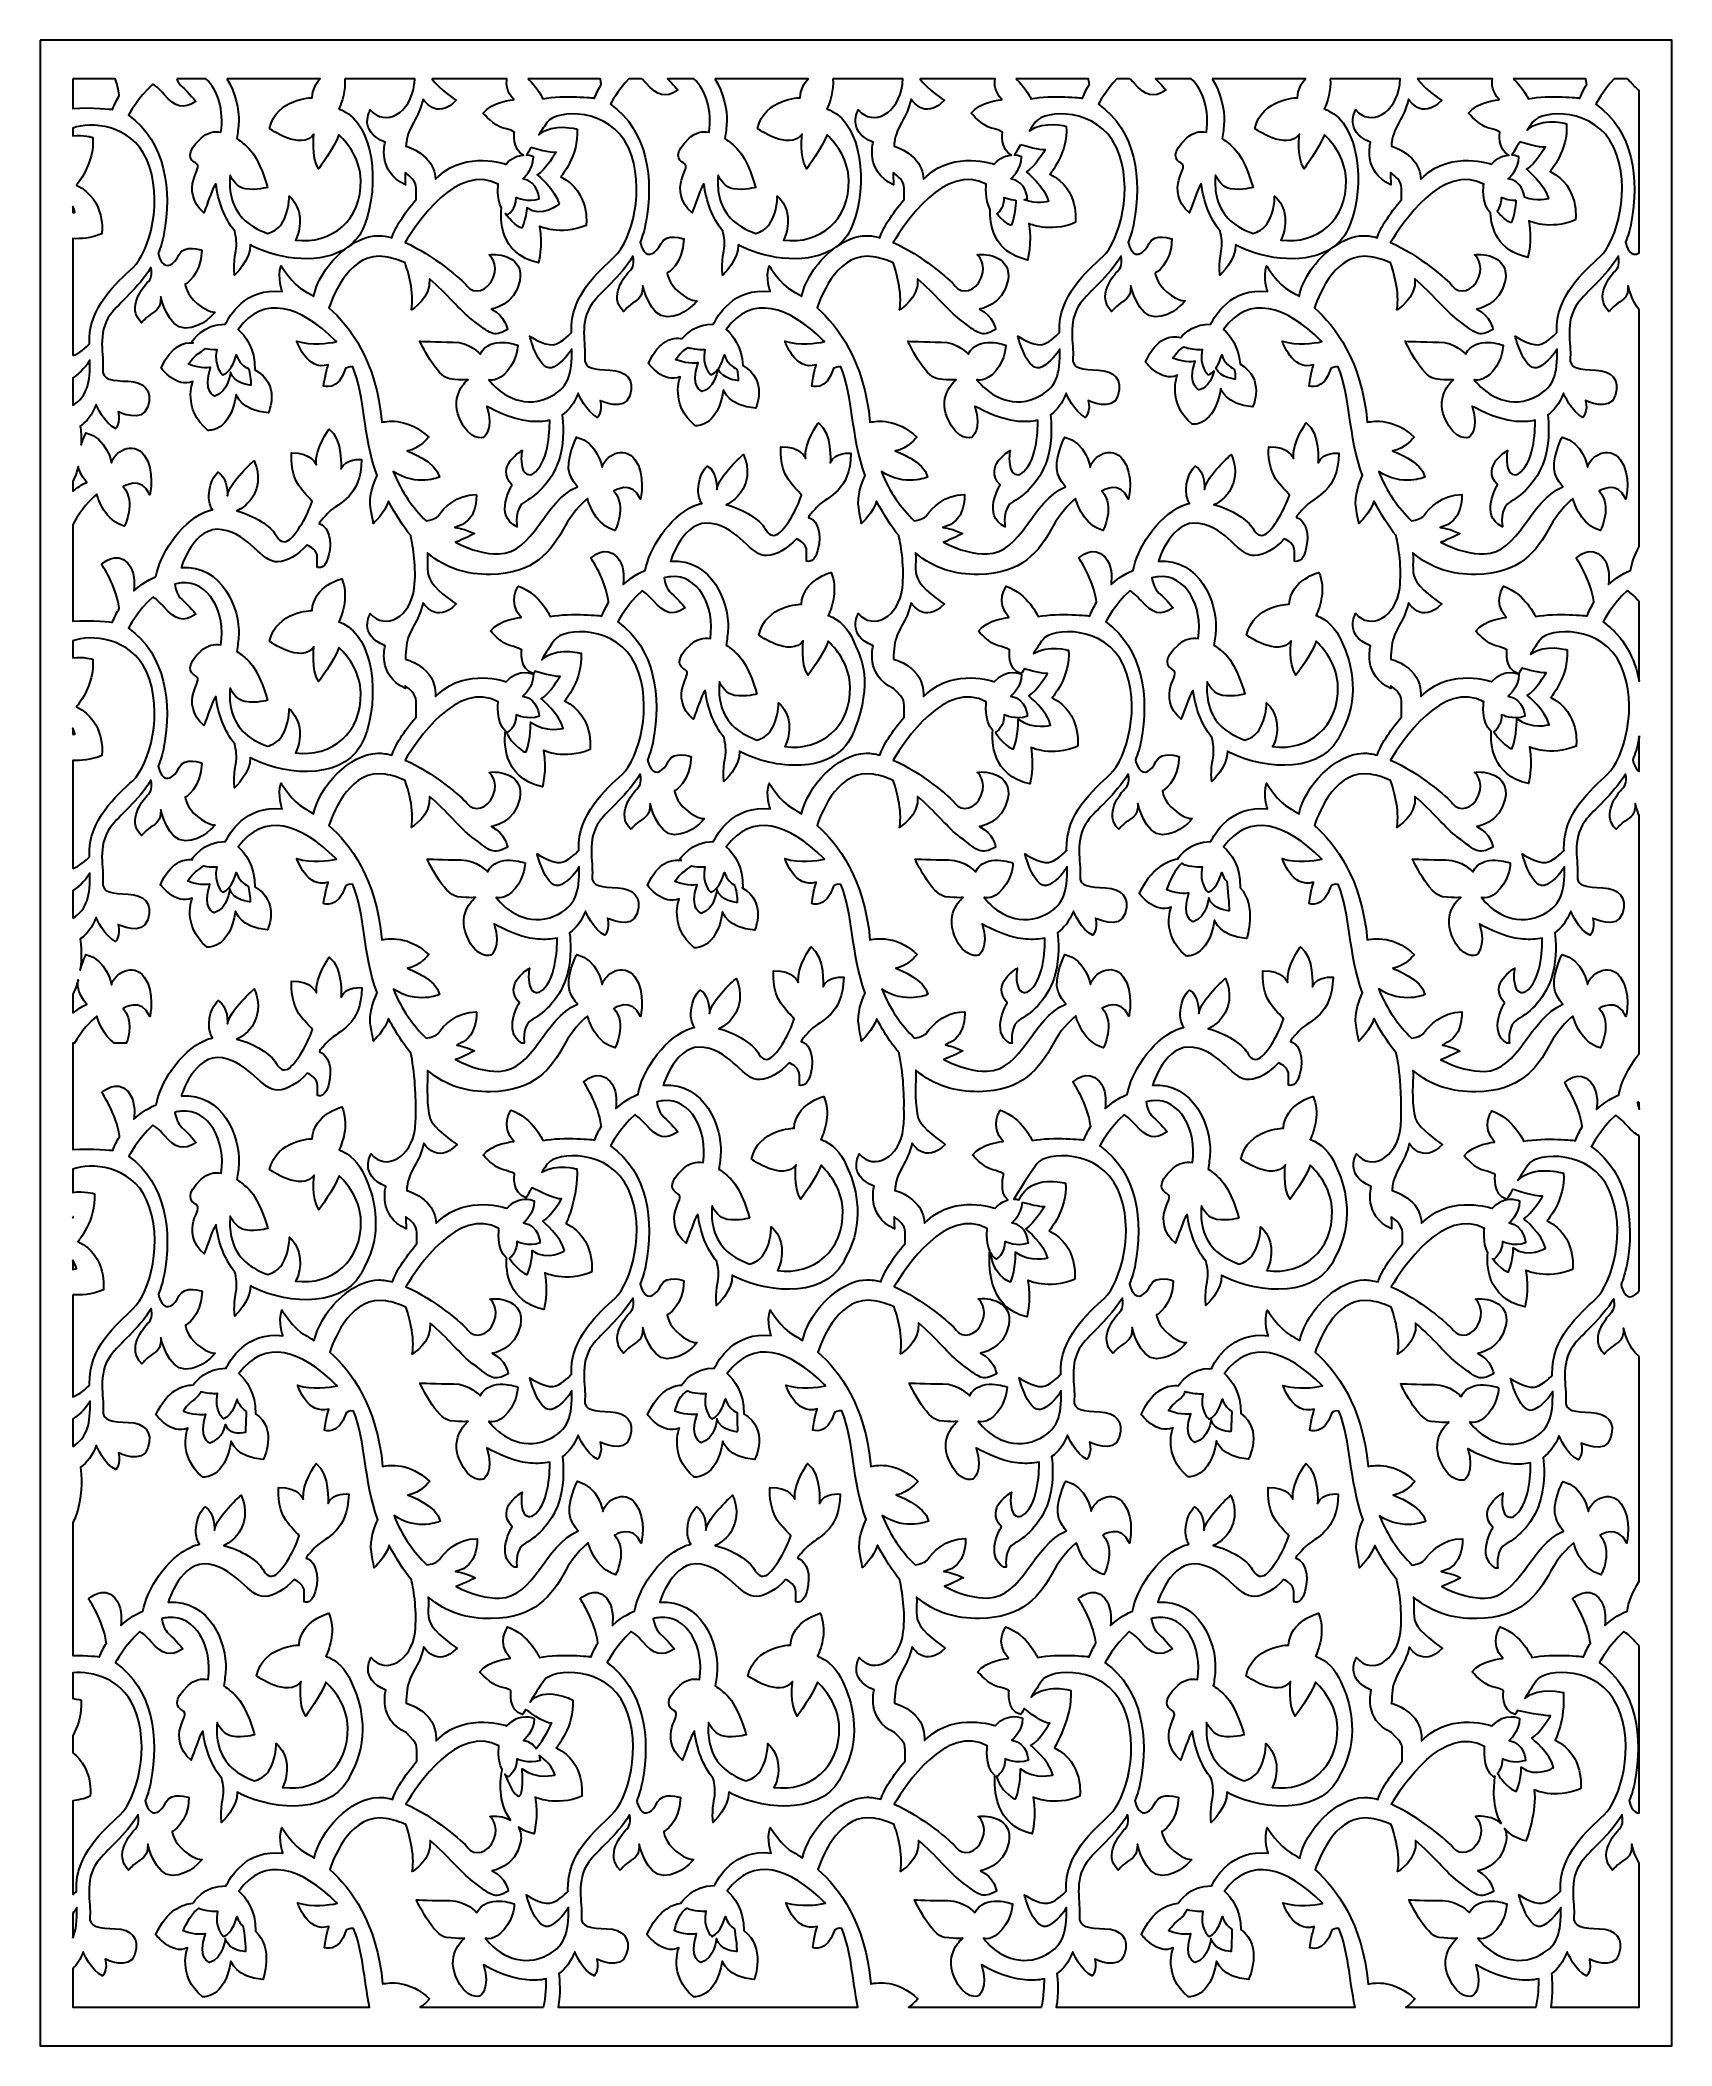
# Model space of a CAD drawing. Header units: centimetres. Extents: x 1.5 to 8.7, y 0.16 to 9.
import ezdxf

# ---------------------------------------------------------------- set-up
doc = ezdxf.new("R2010")
doc.units = ezdxf.units.CM
doc.header["$MEASUREMENT"] = 0
doc.layers.add('layer 1', color=7, linetype='Continuous')

msp = doc.modelspace()

# ---------------------------------------------------------------- linework, layer by layer
at = {"layer": 'layer 1', "color": 250, "lineweight": 30}
for points, knots in [([(1.50051, 9.00077), (1.50051, 9.00077), (8.69542, 9.00077), (8.69542, 9.00077), (8.69542, 9.00077), (8.69542, 9.00077), (8.69542, 0.1554), (8.69542, 0.1554), (8.69542, 0.1554), (8.69542, 0.1554), (1.50051, 0.1554), (1.50051, 0.1554), (1.50051, 0.1554), (1.50051, 0.1554), (1.50051, 9.00077), (1.50051, 9.00077)], [0, 0, 0, 0, 0.2, 0.2, 0.2, 0.2, 0.4, 0.4, 0.4, 0.4, 0.6, 0.6, 0.6, 0.6, 1, 1, 1, 1]), ([(1.64441, 8.83067), (1.64441, 8.83067), (1.83143, 8.83067), (1.83143, 8.83067), (1.83143, 8.83067), (1.83951, 8.80783), (1.84609, 8.78349), (1.84917, 8.75927), (1.84917, 8.75927), (1.84932, 8.7581), (1.84947, 8.75699), (1.84963, 8.75589), (1.84963, 8.75589), (1.8386, 8.73787), (1.82847, 8.71778), (1.81985, 8.69541), (1.81985, 8.69541), (1.81985, 8.69541), (1.72862, 8.70588), (1.64441, 8.69922), (1.64441, 8.69922), (1.64441, 8.69922), (1.64441, 8.83067), (1.64441, 8.83067)], [0, 0, 0, 0, 0.1428571, 0.1428571, 0.1428571, 0.1428571, 0.2857143, 0.2857143, 0.2857143, 0.2857143, 0.4285714, 0.4285714, 0.4285714, 0.4285714, 0.5714286, 0.5714286, 0.5714286, 0.5714286, 0.7142857, 0.7142857, 0.7142857, 0.7142857, 1, 1, 1, 1]), ([(2.10274, 8.83067), (2.10274, 8.83067), (2.23113, 8.83067), (2.23113, 8.83067), (2.23113, 8.83067), (2.28498, 8.78072), (2.31184, 8.68877), (2.29804, 8.59551), (2.29804, 8.59551), (2.26842, 8.60025), (2.23808, 8.59404), (2.21041, 8.56842), (2.21041, 8.56842), (2.13848, 8.50183), (2.16185, 8.47176), (2.18523, 8.45887), (2.18523, 8.45887), (2.20861, 8.44598), (2.18703, 8.42236), (2.17624, 8.38369), (2.17624, 8.38369), (2.16545, 8.34503), (2.16725, 8.28488), (2.22299, 8.23977), (2.22299, 8.23977), (2.22299, 8.23977), (2.24277, 8.29347), (2.25896, 8.33643), (2.25896, 8.33643), (2.26322, 8.34775), (2.2691, 8.35804), (2.27546, 8.36703), (2.27546, 8.36703), (2.28515, 8.29028), (2.31278, 8.21507), (2.35835, 8.15897), (2.35835, 8.15897), (2.36473, 8.1336), (2.36946, 8.1008), (2.36325, 8.07008), (2.36325, 8.07008), (2.35066, 8.00779), (2.35785, 7.96483), (2.35785, 7.96483), (2.35785, 7.96483), (2.35785, 7.96483), (2.43007, 8.03214), (2.42691, 8.09869), (2.42691, 8.09869), (2.43223, 8.09552), (2.43768, 8.09252), (2.44327, 8.08976), (2.44327, 8.08976), (2.55972, 8.03219), (2.74472, 8.00818), (2.85558, 8.08699), (2.85558, 8.08699), (2.78162, 8.03329), (2.72173, 7.94634), (2.70626, 7.87082), (2.70626, 7.87082), (2.68924, 7.8818), (2.6756, 7.88929), (2.66703, 7.89389), (2.66703, 7.89389), (2.61364, 7.9226), (2.56292, 8.00551), (2.56292, 8.00551), (2.56292, 8.00551), (2.54556, 7.95289), (2.56772, 7.8922), (2.56772, 7.8922), (2.56772, 7.8922), (2.405, 7.9111), (2.3331, 7.7814), (2.31754, 7.74833), (2.31754, 7.74833), (2.2192, 7.75115), (2.17044, 7.67145), (2.17044, 7.67145), (2.17044, 7.67145), (2.17044, 7.67145), (2.17175, 7.66893), (2.17488, 7.6653), (2.17488, 7.6653), (2.13392, 7.66964), (2.07829, 7.65257), (2.03385, 7.55475), (2.03385, 7.55475), (2.03385, 7.55475), (2.10175, 7.46403), (2.17424, 7.49564), (2.17424, 7.49564), (2.17424, 7.49564), (2.12591, 7.37468), (2.23983, 7.27983), (2.23983, 7.27983), (2.23983, 7.27983), (2.33879, 7.26884), (2.36526, 7.43791), (2.36526, 7.43791), (2.36526, 7.43791), (2.38712, 7.36506), (2.50679, 7.35681), (2.50679, 7.35681), (2.50679, 7.35681), (2.56472, 7.48335), (2.44687, 7.5473), (2.44687, 7.5473), (2.44914, 7.6413), (2.40421, 7.69781), (2.37388, 7.72509), (2.37388, 7.72509), (2.48733, 7.88128), (2.64896, 7.82852), (2.80323, 7.67456), (2.80323, 7.67456), (2.8044, 7.67339), (2.80551, 7.67221), (2.80666, 7.67104), (2.80666, 7.67104), (2.76854, 7.66284), (2.69946, 7.65358), (2.63246, 7.67328), (2.63246, 7.67328), (2.63246, 7.67328), (2.67542, 7.53949), (2.77055, 7.56881), (2.77055, 7.56881), (2.77055, 7.56881), (2.75827, 7.53032), (2.7506, 7.47534), (2.7506, 7.47534), (2.7506, 7.47534), (2.81504, 7.44968), (2.84726, 7.55232), (2.84726, 7.55232), (2.84726, 7.55232), (2.86207, 7.56411), (2.87916, 7.55965), (2.87916, 7.55965), (2.93458, 7.42593), (2.92178, 7.2599), (2.9861, 7.08058), (2.9861, 7.08058), (2.97265, 7.05113), (2.94874, 6.98933), (2.95773, 6.93833), (2.95773, 6.93833), (2.97, 6.86869), (2.97, 6.86869), (2.97, 6.86869), (2.97, 6.86869), (2.97, 6.86869), (3.02213, 6.91852), (3.0368, 6.96766), (3.0368, 6.96766), (3.06855, 6.90745), (3.10096, 6.8571), (3.13454, 6.81544), (3.13454, 6.81544), (3.14511, 6.7665), (3.16077, 6.67298), (3.15019, 6.58446), (3.15019, 6.58446), (3.13494, 6.45693), (3.02165, 6.39447), (2.95629, 6.47255), (2.95629, 6.47255), (2.95629, 6.47255), (2.89964, 6.37886), (3.02165, 6.32941), (3.02165, 6.32941), (3.02165, 6.32941), (2.98461, 6.19928), (3.11097, 6.14202), (3.11097, 6.14202), (3.11097, 6.14202), (3.11082, 6.14601), (3.11063, 6.15292), (3.11063, 6.15292), (3.12972, 6.14025), (3.15814, 6.11628), (3.15814, 6.08586), (3.15814, 6.08586), (3.15814, 6.05491), (3.15814, 6.02897), (3.15814, 6.0154), (3.15814, 6.0154), (3.10385, 5.95137), (3.06311, 5.88841), (3.05159, 5.84717), (3.05159, 5.84717), (3.02994, 5.85311), (3.00916, 5.85637), (2.98999, 5.85605), (2.98999, 5.85605), (2.86424, 5.85393), (2.73054, 5.70724), (2.70626, 5.58872), (2.70626, 5.58872), (2.68924, 5.59971), (2.6756, 5.6072), (2.66703, 5.6118), (2.66703, 5.6118), (2.61364, 5.6405), (2.56292, 5.72342), (2.56292, 5.72342), (2.56292, 5.72342), (2.54556, 5.6708), (2.56772, 5.61011), (2.56772, 5.61011), (2.56772, 5.61011), (2.405, 5.62901), (2.3331, 5.4993), (2.31754, 5.46624), (2.31754, 5.46624), (2.2192, 5.46905), (2.17044, 5.38935), (2.17044, 5.38935), (2.17044, 5.38935), (2.17044, 5.38935), (2.17105, 5.38819), (2.17242, 5.3863), (2.17242, 5.3863), (2.1314, 5.39091), (2.07539, 5.37419), (2.0307, 5.27583), (2.0307, 5.27583), (2.0307, 5.27583), (2.0986, 5.1851), (2.17109, 5.21672), (2.17109, 5.21672), (2.17109, 5.21672), (2.12276, 5.09575), (2.23668, 5.00091), (2.23668, 5.00091), (2.23668, 5.00091), (2.33564, 4.98991), (2.36211, 5.15899), (2.36211, 5.15899), (2.36211, 5.15899), (2.38397, 5.08613), (2.50364, 5.07788), (2.50364, 5.07788), (2.50364, 5.07788), (2.56055, 5.20214), (2.44691, 5.26663), (2.44691, 5.26663), (2.44869, 5.35978), (2.40405, 5.41585), (2.37388, 5.443), (2.37388, 5.443), (2.48733, 5.59918), (2.64896, 5.54643), (2.80323, 5.39247), (2.80323, 5.39247), (2.8044, 5.3913), (2.80551, 5.39012), (2.80666, 5.38894), (2.80666, 5.38894), (2.76854, 5.38075), (2.69946, 5.37148), (2.63246, 5.39119), (2.63246, 5.39119), (2.63246, 5.39119), (2.67542, 5.25739), (2.77055, 5.28672), (2.77055, 5.28672), (2.77055, 5.28672), (2.75827, 5.24823), (2.7506, 5.19325), (2.7506, 5.19325), (2.7506, 5.19325), (2.81504, 5.16759), (2.84726, 5.27022), (2.84726, 5.27022), (2.84726, 5.27022), (2.86207, 5.28202), (2.87916, 5.27756), (2.87916, 5.27756), (2.93457, 5.14387), (2.92178, 4.97789), (2.98605, 4.79862), (2.98605, 4.79862), (2.97891, 4.78295), (2.96892, 4.75834), (2.96243, 4.73111), (2.96243, 4.73111), (2.95657, 4.70677), (2.95349, 4.6803), (2.95773, 4.65624), (2.95773, 4.65624), (2.97, 4.58659), (2.97, 4.58659), (2.97, 4.58659), (2.97, 4.58659), (2.97, 4.58659), (3.02213, 4.63642), (3.0368, 4.68556), (3.0368, 4.68556), (3.04386, 4.67217), (3.05087, 4.65964), (3.05786, 4.64796), (3.05786, 4.64796), (3.08291, 4.60425), (3.10843, 4.5664), (3.13467, 4.53386), (3.13467, 4.53386), (3.14176, 4.50099), (3.15116, 4.448), (3.15336, 4.38993), (3.15336, 4.38993), (3.15551, 4.3647), (3.15706, 4.33488), (3.15659, 4.3038), (3.15659, 4.3038), (3.15633, 4.28682), (3.15694, 4.25942), (3.15667, 4.24487), (3.15667, 4.24487), (3.15667, 4.24487), (3.15673, 4.24487), (3.15673, 4.24487), (3.15673, 4.24487), (3.15627, 4.23017), (3.15523, 4.21539), (3.15348, 4.20074), (3.15348, 4.20074), (3.13823, 4.07321), (3.02494, 4.01075), (2.95958, 4.08883), (2.95958, 4.08883), (2.95958, 4.08883), (2.90293, 3.99514), (3.02494, 3.94569), (3.02494, 3.94569), (3.02494, 3.94569), (2.9879, 3.81556), (3.11427, 3.75831), (3.11427, 3.75831), (3.11427, 3.75831), (3.11344, 3.78025), (3.11322, 3.81083), (3.11322, 3.81083), (3.1323, 3.7984), (3.16201, 3.77404), (3.16201, 3.74293), (3.16201, 3.74293), (3.16201, 3.72396), (3.16201, 3.70687), (3.16201, 3.69336), (3.16201, 3.69336), (3.10744, 3.6291), (3.06645, 3.56584), (3.05489, 3.52445), (3.05489, 3.52445), (3.03323, 3.53039), (3.01245, 3.53365), (2.99328, 3.53332), (2.99328, 3.53332), (2.94875, 3.53258), (2.90322, 3.51369), (2.86191, 3.48435), (2.86191, 3.48435), (2.86191, 3.48435), (2.85887, 3.48217), (2.85887, 3.48217), (2.85887, 3.48217), (2.78492, 3.42847), (2.72502, 3.34152), (2.70955, 3.266), (2.70955, 3.266), (2.69253, 3.27699), (2.67889, 3.28448), (2.67032, 3.28908), (2.67032, 3.28908), (2.61693, 3.31778), (2.56621, 3.40069), (2.56621, 3.40069), (2.56621, 3.40069), (2.54886, 3.34807), (2.57101, 3.28738), (2.57101, 3.28738), (2.57101, 3.28738), (2.40829, 3.30628), (2.3364, 3.17658), (2.32083, 3.14351), (2.32083, 3.14351), (2.23474, 3.14598), (2.18665, 3.08521), (2.17601, 3.07003), (2.17601, 3.07003), (2.13052, 3.06972), (2.06132, 3.04843), (2.01145, 2.93865), (2.01145, 2.93865), (2.01145, 2.93865), (2.07934, 2.84792), (2.15184, 2.87954), (2.15184, 2.87954), (2.15184, 2.87954), (2.10351, 2.75858), (2.21743, 2.66373), (2.21743, 2.66373), (2.21743, 2.66373), (2.31639, 2.65273), (2.34285, 2.82181), (2.34285, 2.82181), (2.34285, 2.82181), (2.36472, 2.74895), (2.48439, 2.74071), (2.48439, 2.74071), (2.48439, 2.74071), (2.551, 2.87395), (2.45017, 2.94247), (2.45017, 2.94247), (2.45244, 3.03648), (2.4075, 3.09299), (2.37717, 3.12028), (2.37717, 3.12028), (2.49063, 3.27646), (2.65225, 3.2237), (2.80652, 3.06975), (2.80652, 3.06975), (2.80769, 3.06858), (2.8088, 3.0674), (2.80995, 3.06622), (2.80995, 3.06622), (2.77183, 3.05802), (2.70276, 3.04876), (2.63576, 3.06846), (2.63576, 3.06846), (2.63576, 3.06846), (2.67872, 2.93467), (2.77384, 2.96399), (2.77384, 2.96399), (2.77384, 2.96399), (2.76157, 2.92551), (2.7539, 2.87052), (2.7539, 2.87052), (2.7539, 2.87052), (2.81834, 2.84486), (2.85055, 2.9475), (2.85055, 2.9475), (2.85055, 2.9475), (2.86536, 2.95929), (2.88246, 2.95483), (2.88246, 2.95483), (2.93788, 2.82111), (2.92507, 2.65508), (2.98939, 2.47576), (2.98939, 2.47576), (2.97594, 2.44631), (2.95203, 2.38451), (2.96102, 2.33352), (2.96102, 2.33352), (2.9733, 2.26387), (2.9733, 2.26387), (2.9733, 2.26387), (2.9733, 2.26387), (2.9733, 2.26387), (3.02542, 2.3137), (3.04009, 2.36284), (3.04009, 2.36284), (3.07184, 2.30263), (3.10425, 2.25228), (3.13783, 2.21062), (3.13783, 2.21062), (3.1484, 2.16168), (3.16407, 2.06816), (3.15348, 1.97964), (3.15348, 1.97964), (3.13823, 1.85212), (3.02494, 1.78965), (2.95958, 1.86773), (2.95958, 1.86773), (2.95958, 1.86773), (2.90293, 1.77404), (3.02494, 1.72459), (3.02494, 1.72459), (3.02494, 1.72459), (2.9879, 1.59446), (3.11427, 1.53721), (3.11427, 1.53721), (3.16833, 1.47991), (3.16143, 1.49696), (3.16143, 1.41058), (3.16143, 1.41058), (3.10715, 1.34656), (3.0664, 1.2836), (3.05489, 1.24235), (3.05489, 1.24235), (3.03323, 1.24829), (3.01245, 1.25155), (2.99328, 1.25123), (2.99328, 1.25123), (2.86753, 1.24911), (2.73383, 1.10243), (2.70955, 0.98391), (2.70955, 0.98391), (2.69253, 0.99489), (2.67889, 1.00238), (2.67032, 1.00698), (2.67032, 1.00698), (2.61693, 1.03568), (2.56621, 1.1186), (2.56621, 1.1186), (2.56621, 1.1186), (2.54886, 1.06598), (2.57101, 1.00529), (2.57101, 1.00529), (2.57101, 1.00529), (2.40829, 1.02419), (2.3364, 0.89448), (2.32083, 0.86142), (2.32083, 0.86142), (2.22277, 0.86422), (2.17401, 0.78499), (2.17374, 0.78455), (2.17374, 0.78455), (2.12793, 0.78075), (2.05956, 0.7548), (2.01039, 0.64655), (2.01039, 0.64655), (2.01039, 0.64655), (2.07828, 0.55583), (2.15077, 0.58745), (2.15077, 0.58745), (2.15077, 0.58745), (2.10245, 0.46648), (2.21636, 0.37164), (2.21636, 0.37164), (2.21636, 0.37164), (2.31532, 0.36064), (2.34179, 0.52971), (2.34179, 0.52971), (2.34179, 0.52971), (2.36365, 0.45686), (2.48333, 0.44861), (2.48333, 0.44861), (2.48333, 0.44861), (2.53167, 0.58523), (2.45019, 0.66148), (2.45019, 0.66148), (2.45209, 0.75483), (2.40738, 0.811), (2.37717, 0.83818), (2.37717, 0.83818), (2.49063, 0.99436), (2.65225, 0.94161), (2.80652, 0.78765), (2.80652, 0.78765), (2.80769, 0.78648), (2.8088, 0.7853), (2.80995, 0.78413), (2.80995, 0.78413), (2.77183, 0.77593), (2.70276, 0.76667), (2.63576, 0.78637), (2.63576, 0.78637), (2.63576, 0.78637), (2.67872, 0.65257), (2.77384, 0.6819), (2.77384, 0.6819), (2.77384, 0.6819), (2.76157, 0.64341), (2.7539, 0.58843), (2.7539, 0.58843), (2.7539, 0.58843), (2.81834, 0.56277), (2.85055, 0.6654), (2.85055, 0.6654), (2.85055, 0.6654), (2.86536, 0.6772), (2.88246, 0.67274), (2.88246, 0.67274), (2.92401, 0.57249), (2.92722, 0.45406), (2.95333, 0.3255), (2.95333, 0.3255), (2.95333, 0.3255), (1.64441, 0.3255), (1.64441, 0.3255), (1.64441, 0.3255), (1.64441, 0.3255), (1.64441, 0.49489), (1.64441, 0.49489), (1.64441, 0.49489), (1.66243, 0.51341), (1.67784, 0.53793), (1.6903, 0.56981), (1.6903, 0.56981), (1.6903, 0.56981), (1.72579, 0.48501), (1.77608, 0.4638), (1.77608, 0.4638), (1.77608, 0.4638), (1.79975, 0.48854), (1.78791, 0.53801), (1.78791, 0.53801), (1.78791, 0.53801), (1.8944, 0.48501), (1.91807, 0.55921), (1.91807, 0.55921), (1.94173, 0.63342), (1.90032, 0.66875), (1.83228, 0.67229), (1.83228, 0.67229), (1.76425, 0.67582), (1.71396, 0.67582), (1.71988, 0.72883), (1.71988, 0.72883), (1.72579, 0.78183), (1.69326, 0.8843), (1.75242, 0.96558), (1.75242, 0.96558), (1.7935, 1.02202), (1.87453, 1.08019), (1.9321, 1.17438), (1.9321, 1.17438), (1.93522, 1.15972), (1.93925, 1.13145), (1.92128, 1.11304), (1.92128, 1.11304), (1.8961, 1.08727), (1.82238, 0.99705), (1.89071, 0.93046), (1.89071, 0.93046), (1.89071, 0.93046), (1.9033, 0.94765), (1.93027, 0.96698), (1.93027, 0.96698), (1.95724, 0.98631), (1.97522, 0.99275), (1.97522, 1.04431), (1.97522, 1.04431), (1.97522, 1.04431), (2.00579, 0.90683), (2.08311, 0.90683), (2.08311, 0.90683), (2.16043, 0.90683), (2.21438, 0.97772), (2.21438, 0.97772), (2.21438, 0.97772), (2.21438, 0.97772), (2.18741, 0.97342), (2.13706, 1.01423), (2.13706, 1.01423), (2.08671, 1.05505), (2.08311, 1.10016), (2.08311, 1.10016), (2.08311, 1.10016), (2.08311, 1.10016), (2.15324, 1.13667), (2.15684, 1.25052), (2.15684, 1.25052), (2.15684, 1.25052), (2.07952, 1.27844), (2.05614, 1.23119), (2.05614, 1.23119), (2.03276, 1.18393), (2.0004, 1.16889), (1.98062, 1.19682), (1.98062, 1.19682), (1.97142, 1.2098), (1.96649, 1.22465), (1.96386, 1.23682), (1.96386, 1.23682), (1.97456, 1.26283), (1.98325, 1.29122), (1.98906, 1.32247), (1.98906, 1.32247), (2.02456, 1.51329), (1.9987, 1.72708), (1.833, 1.84529), (1.833, 1.84529), (1.833, 1.84529), (1.87411, 1.92382), (1.93967, 1.98246), (1.93967, 1.98246), (1.94883, 1.97786), (1.96454, 1.96616), (1.99033, 1.93748), (1.99033, 1.93748), (2.04034, 1.88185), (2.0731, 1.86949), (2.13001, 1.90657), (2.13001, 1.90657), (2.13001, 1.90657), (2.1007, 1.94366), (2.06793, 1.9725), (2.06793, 1.9725), (2.04914, 1.98903), (2.04056, 2.01775), (2.03665, 2.03925), (2.03665, 2.03925), (2.04601, 2.04185), (2.05558, 2.0437), (2.06534, 2.0446), (2.06534, 2.0446), (2.18703, 2.05578), (2.26212, 1.91523), (2.24087, 1.77165), (2.24087, 1.77165), (2.21125, 1.77639), (2.18092, 1.77019), (2.15324, 1.74456), (2.15324, 1.74456), (2.08132, 1.67797), (2.10469, 1.6479), (2.12807, 1.63501), (2.12807, 1.63501), (2.15144, 1.62213), (2.12987, 1.5985), (2.11908, 1.55983), (2.11908, 1.55983), (2.10829, 1.52117), (2.11009, 1.46102), (2.16583, 1.41592), (2.16583, 1.41592), (2.16583, 1.41592), (2.18561, 1.46962), (2.20179, 1.51258), (2.20179, 1.51258), (2.20606, 1.5239), (2.21193, 1.53418), (2.21829, 1.54318), (2.21829, 1.54318), (2.22799, 1.46642), (2.25562, 1.39121), (2.30118, 1.33511), (2.30118, 1.33511), (2.30756, 1.30974), (2.31229, 1.27694), (2.30609, 1.24622), (2.30609, 1.24622), (2.2935, 1.18393), (2.30069, 1.14097), (2.30069, 1.14097), (2.30069, 1.14097), (2.30069, 1.14097), (2.37291, 1.20828), (2.36975, 1.27483), (2.36975, 1.27483), (2.37506, 1.27166), (2.38052, 1.26866), (2.3861, 1.2659), (2.3861, 1.2659), (2.53614, 1.19174), (2.79999, 1.1732), (2.87242, 1.3586), (2.87242, 1.3586), (2.95325, 1.5023), (2.91951, 1.65622), (2.88129, 1.73955), (2.88129, 1.73955), (2.85954, 1.79792), (2.82544, 1.84376), (2.77929, 1.86537), (2.77929, 1.86537), (2.77274, 1.86844), (2.76655, 1.8711), (2.76071, 1.87343), (2.76071, 1.87343), (2.77979, 1.91546), (2.80338, 1.99256), (2.77326, 2.06314), (2.77326, 2.06314), (2.77326, 2.06314), (2.64909, 2.03224), (2.64219, 1.92305), (2.64219, 1.92305), (2.64219, 1.92305), (2.48526, 1.92099), (2.45422, 1.78709), (2.45422, 1.78709), (2.45422, 1.78709), (2.59391, 1.68615), (2.65082, 1.76237), (2.65082, 1.76237), (2.65082, 1.76237), (2.63702, 1.66143), (2.67151, 1.60993), (2.67151, 1.60993), (2.67151, 1.60993), (2.74116, 1.70198), (2.76094, 1.75973), (2.76094, 1.75973), (2.8078, 1.71419), (2.85437, 1.6472), (2.8569, 1.55946), (2.8569, 1.55946), (2.86195, 1.38459), (2.72908, 1.27447), (2.56885, 1.29505), (2.56885, 1.29505), (2.57763, 1.31068), (2.58606, 1.33422), (2.5884, 1.36866), (2.5884, 1.36866), (2.59379, 1.44814), (2.54164, 1.48895), (2.54164, 1.48895), (2.54164, 1.48895), (2.54164, 1.48895), (2.54344, 1.42236), (2.50928, 1.36866), (2.50928, 1.36866), (2.49266, 1.34253), (2.46752, 1.33014), (2.44629, 1.3243), (2.44629, 1.3243), (2.35306, 1.35765), (2.30258, 1.4108), (2.28522, 1.49147), (2.28522, 1.49147), (2.27874, 1.52159), (2.27806, 1.55124), (2.28059, 1.5808), (2.28059, 1.5808), (2.29084, 1.56057), (2.31274, 1.52709), (2.34744, 1.52117), (2.34744, 1.52117), (2.39779, 1.51258), (2.44634, 1.52761), (2.44634, 1.52761), (2.44634, 1.52761), (2.44634, 1.52761), (2.41218, 1.6522), (2.36363, 1.69945), (2.36363, 1.69945), (2.349, 1.71369), (2.33061, 1.72949), (2.31009, 1.74279), (2.31009, 1.74279), (2.31438, 1.76671), (2.31772, 1.79103), (2.31885, 1.81593), (2.31885, 1.81593), (2.32402, 1.93026), (2.249, 2.12494), (2.06534, 2.11258), (2.06534, 2.11258), (2.06534, 2.11258), (2.12225, 2.30107), (2.24642, 2.27944), (2.24642, 2.27944), (2.37058, 2.25781), (2.41715, 2.13421), (2.49216, 2.1373), (2.49216, 2.1373), (2.53071, 2.13889), (2.58087, 2.16741), (2.62018, 2.21196), (2.62018, 2.21196), (2.63725, 2.20452), (2.66547, 2.18764), (2.66547, 2.15727), (2.66547, 2.15727), (2.66547, 2.11372), (2.66547, 2.11372), (2.66547, 2.11372), (2.66547, 2.11372), (2.66547, 2.11372), (2.70689, 2.09393), (2.72015, 2.18894), (2.72015, 2.18894), (2.7299, 2.25887), (2.70016, 2.29983), (2.67387, 2.30555), (2.67387, 2.30555), (2.67456, 2.30776), (2.67521, 2.30999), (2.67583, 2.31222), (2.67583, 2.31222), (2.6834, 2.32167), (2.69608, 2.33622), (2.71683, 2.35719), (2.71683, 2.35719), (2.75992, 2.40074), (2.85768, 2.42053), (2.86099, 2.58878), (2.86099, 2.58878), (2.86099, 2.58878), (2.78974, 2.5967), (2.76986, 2.54721), (2.76986, 2.54721), (2.76986, 2.54721), (2.77936, 2.67847), (2.71729, 2.72341), (2.71729, 2.72341), (2.71729, 2.72341), (2.65333, 2.63577), (2.66085, 2.56612), (2.66085, 2.56612), (2.66085, 2.56612), (2.64016, 2.62004), (2.55176, 2.6178), (2.55176, 2.6178), (2.55176, 2.6178), (2.54423, 2.53016), (2.58373, 2.47399), (2.58373, 2.47399), (2.60682, 2.44115), (2.62926, 2.4229), (2.64318, 2.40442), (2.64318, 2.40442), (2.63183, 2.37277), (2.61689, 2.33778), (2.59822, 2.30725), (2.59822, 2.30725), (2.54907, 2.22691), (2.51544, 2.1991), (2.48181, 2.25781), (2.48181, 2.25781), (2.46099, 2.29416), (2.38861, 2.34233), (2.3101, 2.36204), (2.3101, 2.36204), (2.33405, 2.37279), (2.36392, 2.39332), (2.3852, 2.43227), (2.3852, 2.43227), (2.42654, 2.50788), (2.3865, 2.5835), (2.3865, 2.5835), (2.3865, 2.5835), (2.3865, 2.5835), (2.27798, 2.48936), (2.26894, 2.42918), (2.26894, 2.42918), (2.26894, 2.42918), (2.27281, 2.50788), (2.2276, 2.53257), (2.2276, 2.53257), (2.2276, 2.53257), (2.18884, 2.50017), (2.18755, 2.42918), (2.18755, 2.42918), (2.18704, 2.40136), (2.19406, 2.38136), (2.2028, 2.36733), (2.2028, 2.36733), (2.19105, 2.365), (2.17966, 2.36152), (2.16881, 2.3567), (2.16881, 2.3567), (2.05758, 2.30725), (1.96963, 2.16511), (1.95411, 2.07241), (1.95411, 2.07241), (1.95411, 2.07241), (1.90698, 2.05583), (1.85636, 2.00953), (1.85636, 2.00953), (1.86079, 2.04418), (1.86059, 2.09578), (1.82995, 2.13112), (1.82995, 2.13112), (1.77994, 2.1888), (1.7144, 2.127), (1.7144, 2.127), (1.7144, 2.127), (1.7144, 2.127), (1.77994, 2.03018), (1.79201, 1.93541), (1.79201, 1.93541), (1.79216, 1.93425), (1.79231, 1.93313), (1.79247, 1.93203), (1.79247, 1.93203), (1.78144, 1.91401), (1.7713, 1.89392), (1.76269, 1.87155), (1.76269, 1.87155), (1.76269, 1.87155), (1.7081, 1.87782), (1.64441, 1.87758), (1.64441, 1.87758), (1.64441, 1.87758), (1.64441, 2.46153), (1.64441, 2.46153), (1.64441, 2.46153), (1.65431, 2.4811), (1.66266, 2.50256), (1.66871, 2.52593), (1.66871, 2.52593), (1.68808, 2.6008), (1.68298, 2.67275), (1.67852, 2.70762), (1.67852, 2.70762), (1.7071, 2.7271), (1.73069, 2.75751), (1.74835, 2.80272), (1.74835, 2.80272), (1.74835, 2.80272), (1.78384, 2.71791), (1.83413, 2.69671), (1.83413, 2.69671), (1.83413, 2.69671), (1.8578, 2.72145), (1.84596, 2.77092), (1.84596, 2.77092), (1.84596, 2.77092), (1.95245, 2.71791), (1.97612, 2.79212), (1.97612, 2.79212), (1.99978, 2.86633), (1.95837, 2.90166), (1.89033, 2.9052), (1.89033, 2.9052), (1.8223, 2.90873), (1.77201, 2.90873), (1.77793, 2.96173), (1.77793, 2.96173), (1.78384, 3.01474), (1.75131, 3.11721), (1.81047, 3.19849), (1.81047, 3.19849), (1.85155, 3.25493), (1.93258, 3.3131), (1.99015, 3.40728), (1.99015, 3.40728), (1.99327, 3.39263), (1.9973, 3.36436), (1.97933, 3.34595), (1.97933, 3.34595), (1.95415, 3.32018), (1.88043, 3.22996), (1.94876, 3.16337), (1.94876, 3.16337), (1.94876, 3.16337), (1.96135, 3.18055), (1.98832, 3.19989), (1.98832, 3.19989), (2.01529, 3.21922), (2.03327, 3.22566), (2.03327, 3.27721), (2.03327, 3.27721), (2.03327, 3.27721), (2.06384, 3.13974), (2.14116, 3.13974), (2.14116, 3.13974), (2.21848, 3.13974), (2.27243, 3.21063), (2.27243, 3.21063), (2.27243, 3.21063), (2.27243, 3.21063), (2.24546, 3.20633), (2.19511, 3.24714), (2.19511, 3.24714), (2.14476, 3.28796), (2.14116, 3.33306), (2.14116, 3.33306), (2.14116, 3.33306), (2.14116, 3.33306), (2.21129, 3.36958), (2.21489, 3.48343), (2.21489, 3.48343), (2.21489, 3.48343), (2.13757, 3.51135), (2.11419, 3.46409), (2.11419, 3.46409), (2.09081, 3.41684), (2.05845, 3.4018), (2.03867, 3.42972), (2.03867, 3.42972), (2.02947, 3.44271), (2.02454, 3.45756), (2.02191, 3.46972), (2.02191, 3.46972), (2.03261, 3.49574), (2.0413, 3.52413), (2.04711, 3.55538), (2.04711, 3.55538), (2.08261, 3.7462), (2.05675, 3.95999), (1.89105, 4.0782), (1.89105, 4.0782), (1.89105, 4.0782), (1.93216, 4.15673), (1.99772, 4.21537), (1.99772, 4.21537), (2.00688, 4.21076), (2.02259, 4.19907), (2.04838, 4.17038), (2.04838, 4.17038), (2.09839, 4.11476), (2.13115, 4.1024), (2.18806, 4.13948), (2.18806, 4.13948), (2.18806, 4.13948), (2.15875, 4.17656), (2.12598, 4.2054), (2.12598, 4.2054), (2.10719, 4.22194), (2.09861, 4.25066), (2.0947, 4.27216), (2.0947, 4.27216), (2.10406, 4.27476), (2.11363, 4.27661), (2.12339, 4.27751), (2.12339, 4.27751), (2.24508, 4.28869), (2.32017, 4.14814), (2.29892, 4.00456), (2.29892, 4.00456), (2.2693, 4.0093), (2.23897, 4.00309), (2.21129, 3.97747), (2.21129, 3.97747), (2.13937, 3.91088), (2.16274, 3.88081), (2.18612, 3.86792), (2.18612, 3.86792), (2.20949, 3.85503), (2.18792, 3.83141), (2.17713, 3.79274), (2.17713, 3.79274), (2.16634, 3.75408), (2.16814, 3.69393), (2.22388, 3.64882), (2.22388, 3.64882), (2.22388, 3.64882), (2.24366, 3.70252), (2.25984, 3.74548), (2.25984, 3.74548), (2.26411, 3.7568), (2.26998, 3.76709), (2.27634, 3.77608), (2.27634, 3.77608), (2.28604, 3.69933), (2.31367, 3.62412), (2.35923, 3.56802), (2.35923, 3.56802), (2.36561, 3.54265), (2.37034, 3.50985), (2.36414, 3.47913), (2.36414, 3.47913), (2.35155, 3.41684), (2.35874, 3.37388), (2.35874, 3.37388), (2.35874, 3.37388), (2.35874, 3.37388), (2.43096, 3.44119), (2.4278, 3.50774), (2.4278, 3.50774), (2.43311, 3.50456), (2.43857, 3.50157), (2.44415, 3.49881), (2.44415, 3.49881), (2.59419, 3.42464), (2.85804, 3.4061), (2.93047, 3.59151), (2.93047, 3.59151), (3.0113, 3.73521), (2.97756, 3.88913), (2.93934, 3.97246), (2.93934, 3.97246), (2.91759, 4.03083), (2.88349, 4.07667), (2.83734, 4.09828), (2.83734, 4.09828), (2.83079, 4.10135), (2.8246, 4.10401), (2.81876, 4.10633), (2.81876, 4.10633), (2.83784, 4.14837), (2.86143, 4.22547), (2.83131, 4.29605), (2.83131, 4.29605), (2.83131, 4.29605), (2.70714, 4.26515), (2.70025, 4.15596), (2.70025, 4.15596), (2.70025, 4.15596), (2.54331, 4.1539), (2.51227, 4.02), (2.51227, 4.02), (2.51227, 4.02), (2.65196, 3.91906), (2.70887, 3.99528), (2.70887, 3.99528), (2.70887, 3.99528), (2.69507, 3.89434), (2.72956, 3.84283), (2.72956, 3.84283), (2.72956, 3.84283), (2.79922, 3.93489), (2.81899, 3.99264), (2.81899, 3.99264), (2.86585, 3.94709), (2.91242, 3.88011), (2.91495, 3.79236), (2.91495, 3.79236), (2.92, 3.6175), (2.78713, 3.50738), (2.6269, 3.52795), (2.6269, 3.52795), (2.63568, 3.54358), (2.64411, 3.56712), (2.64645, 3.60157), (2.64645, 3.60157), (2.65184, 3.68104), (2.5997, 3.72186), (2.5997, 3.72186), (2.5997, 3.72186), (2.5997, 3.72186), (2.60149, 3.65527), (2.56733, 3.60157), (2.56733, 3.60157), (2.55071, 3.57544), (2.52557, 3.56305), (2.50434, 3.55721), (2.50434, 3.55721), (2.41111, 3.59056), (2.36063, 3.64371), (2.34327, 3.72438), (2.34327, 3.72438), (2.33679, 3.7545), (2.33611, 3.78415), (2.33864, 3.81371), (2.33864, 3.81371), (2.34889, 3.79348), (2.37079, 3.76), (2.40549, 3.75408), (2.40549, 3.75408), (2.45584, 3.74548), (2.50439, 3.76052), (2.50439, 3.76052), (2.50439, 3.76052), (2.50439, 3.76052), (2.47023, 3.88511), (2.42168, 3.93236), (2.42168, 3.93236), (2.40705, 3.9466), (2.38866, 3.9624), (2.36814, 3.97569), (2.36814, 3.97569), (2.37243, 3.99962), (2.37577, 4.02394), (2.3769, 4.04884), (2.3769, 4.04884), (2.38207, 4.16317), (2.30705, 4.35785), (2.12339, 4.34549), (2.12339, 4.34549), (2.12339, 4.34549), (2.1803, 4.53398), (2.30447, 4.51235), (2.30447, 4.51235), (2.42863, 4.49072), (2.4752, 4.36712), (2.55021, 4.37021), (2.55021, 4.37021), (2.58877, 4.3718), (2.63892, 4.40032), (2.67823, 4.44487), (2.67823, 4.44487), (2.6953, 4.43743), (2.72352, 4.42054), (2.72352, 4.39018), (2.72352, 4.39018), (2.72352, 4.34663), (2.72352, 4.34663), (2.72352, 4.34663), (2.72352, 4.34663), (2.72352, 4.34663), (2.76494, 4.32684), (2.7782, 4.42185), (2.7782, 4.42185), (2.78795, 4.49178), (2.75821, 4.53274), (2.73192, 4.53845), (2.73192, 4.53845), (2.73261, 4.54067), (2.73326, 4.54289), (2.73388, 4.54513), (2.73388, 4.54513), (2.74145, 4.55458), (2.75413, 4.56912), (2.77488, 4.5901), (2.77488, 4.5901), (2.81797, 4.63365), (2.91573, 4.65344), (2.91904, 4.82169), (2.91904, 4.82169), (2.91904, 4.82169), (2.84779, 4.82961), (2.82791, 4.78012), (2.82791, 4.78012), (2.82791, 4.78012), (2.83741, 4.91138), (2.77534, 4.95632), (2.77534, 4.95632), (2.77534, 4.95632), (2.71138, 4.86868), (2.7189, 4.79903), (2.7189, 4.79903), (2.7189, 4.79903), (2.69821, 4.85295), (2.60981, 4.85071), (2.60981, 4.85071), (2.60981, 4.85071), (2.60228, 4.76307), (2.64178, 4.7069), (2.64178, 4.7069), (2.66487, 4.67406), (2.68731, 4.6558), (2.70123, 4.63733), (2.70123, 4.63733), (2.68988, 4.60567), (2.67494, 4.57069), (2.65627, 4.54016), (2.65627, 4.54016), (2.60712, 4.45982), (2.57349, 4.43201), (2.53986, 4.49072), (2.53986, 4.49072), (2.51905, 4.52707), (2.44666, 4.57524), (2.36815, 4.59495), (2.36815, 4.59495), (2.3921, 4.6057), (2.42197, 4.62623), (2.44326, 4.66517), (2.44326, 4.66517), (2.48459, 4.74079), (2.44455, 4.81641), (2.44455, 4.81641), (2.44455, 4.81641), (2.44455, 4.81641), (2.33603, 4.72227), (2.32699, 4.66209), (2.32699, 4.66209), (2.32699, 4.66209), (2.33086, 4.74079), (2.28565, 4.76548), (2.28565, 4.76548), (2.28565, 4.76548), (2.24689, 4.73307), (2.2456, 4.66209), (2.2456, 4.66209), (2.24509, 4.63427), (2.25211, 4.61427), (2.26085, 4.60024), (2.26085, 4.60024), (2.2491, 4.59791), (2.23771, 4.59442), (2.22686, 4.5896), (2.22686, 4.5896), (2.11563, 4.54016), (2.02768, 4.39802), (2.01216, 4.30532), (2.01216, 4.30532), (2.01216, 4.30532), (1.96503, 4.28874), (1.91441, 4.24244), (1.91441, 4.24244), (1.91884, 4.27709), (1.91864, 4.32869), (1.888, 4.36403), (1.888, 4.36403), (1.83799, 4.42171), (1.77245, 4.35991), (1.77245, 4.35991), (1.77245, 4.35991), (1.77245, 4.35991), (1.83799, 4.26308), (1.85006, 4.16832), (1.85006, 4.16832), (1.85021, 4.16715), (1.85036, 4.16604), (1.85052, 4.16494), (1.85052, 4.16494), (1.83949, 4.14692), (1.82935, 4.12683), (1.82074, 4.10446), (1.82074, 4.10446), (1.82074, 4.10446), (1.72887, 4.11501), (1.64441, 4.1082), (1.64441, 4.1082), (1.64441, 4.1082), (1.64441, 4.57671), (1.64441, 4.57671), (1.64441, 4.57671), (1.64441, 4.57671), (1.65233, 4.57671), (1.65233, 4.57671), (1.65233, 4.57671), (1.68344, 4.63323), (1.72135, 4.67219), (1.75065, 4.6966), (1.75065, 4.6966), (1.75598, 4.67681), (1.77657, 4.61315), (1.82869, 4.57671), (1.82869, 4.57671), (1.82869, 4.57671), (1.88054, 4.57671), (1.88054, 4.57671), (1.88054, 4.57671), (1.89309, 4.61071), (1.91021, 4.67995), (1.86681, 4.73036), (1.86681, 4.73036), (1.86681, 4.73036), (1.94634, 4.78182), (1.98445, 4.69473), (1.98445, 4.69473), (1.98445, 4.69473), (2.00931, 4.80162), (1.9596, 4.86892), (1.9596, 4.86892), (1.90989, 4.93622), (1.82538, 4.88277), (1.81544, 4.83527), (1.81544, 4.83527), (1.81544, 4.83527), (1.79555, 4.94611), (1.70276, 4.96789), (1.70276, 4.96789), (1.70276, 4.96789), (1.68731, 4.9373), (1.67674, 4.89981), (1.67674, 4.89981), (1.68518, 4.95762), (1.6812, 5.00918), (1.67763, 5.03706), (1.67763, 5.03706), (1.70621, 5.05654), (1.7298, 5.08695), (1.74746, 5.13216), (1.74746, 5.13216), (1.74746, 5.13216), (1.78296, 5.04735), (1.83324, 5.02615), (1.83324, 5.02615), (1.83324, 5.02615), (1.85691, 5.05089), (1.84508, 5.10036), (1.84508, 5.10036), (1.84508, 5.10036), (1.95157, 5.04735), (1.97523, 5.12156), (1.97523, 5.12156), (1.9989, 5.19576), (1.95748, 5.2311), (1.88945, 5.23463), (1.88945, 5.23463), (1.82141, 5.23817), (1.77113, 5.23817), (1.77704, 5.29117), (1.77704, 5.29117), (1.78296, 5.34418), (1.75042, 5.44665), (1.80958, 5.52792), (1.80958, 5.52792), (1.85067, 5.58437), (1.9317, 5.64254), (1.98926, 5.73672), (1.98926, 5.73672), (1.99238, 5.72206), (1.99642, 5.69379), (1.97844, 5.67539), (1.97844, 5.67539), (1.95327, 5.64961), (1.87954, 5.5594), (1.94787, 5.49281), (1.94787, 5.49281), (1.94787, 5.49281), (1.96046, 5.50999), (1.98743, 5.52932), (1.98743, 5.52932), (2.01441, 5.54866), (2.03239, 5.5551), (2.03239, 5.60665), (2.03239, 5.60665), (2.03239, 5.60665), (2.06296, 5.46918), (2.14028, 5.46918), (2.14028, 5.46918), (2.2176, 5.46918), (2.27154, 5.54006), (2.27154, 5.54006), (2.27154, 5.54006), (2.27154, 5.54006), (2.24457, 5.53577), (2.19422, 5.57658), (2.19422, 5.57658), (2.14387, 5.61739), (2.14028, 5.6625), (2.14028, 5.6625), (2.14028, 5.6625), (2.14028, 5.6625), (2.21041, 5.69902), (2.214, 5.81286), (2.214, 5.81286), (2.214, 5.81286), (2.13668, 5.84079), (2.1133, 5.79353), (2.1133, 5.79353), (2.08993, 5.74627), (2.05756, 5.73124), (2.03778, 5.75916), (2.03778, 5.75916), (2.02858, 5.77215), (2.02366, 5.787), (2.02102, 5.79916), (2.02102, 5.79916), (2.03172, 5.82518), (2.04041, 5.85357), (2.04623, 5.88482), (2.04623, 5.88482), (2.08172, 6.07563), (2.05587, 6.28942), (1.89017, 6.40764), (1.89017, 6.40764), (1.89017, 6.40764), (1.93127, 6.48617), (1.99683, 6.54481), (1.99683, 6.54481), (2.00599, 6.5402), (2.0217, 6.52851), (2.04749, 6.49982), (2.04749, 6.49982), (2.0975, 6.4442), (2.13027, 6.43184), (2.18718, 6.46892), (2.18718, 6.46892), (2.18718, 6.46892), (2.15786, 6.506), (2.12509, 6.53484), (2.12509, 6.53484), (2.1063, 6.55138), (2.09772, 6.5801), (2.09382, 6.6016), (2.09382, 6.6016), (2.10317, 6.6042), (2.11274, 6.60605), (2.12251, 6.60694), (2.12251, 6.60694), (2.24419, 6.61812), (2.31929, 6.47757), (2.29804, 6.334), (2.29804, 6.334), (2.26842, 6.33873), (2.23808, 6.33253), (2.21041, 6.30691), (2.21041, 6.30691), (2.13848, 6.24032), (2.16185, 6.21025), (2.18523, 6.19736), (2.18523, 6.19736), (2.20861, 6.18447), (2.18703, 6.16084), (2.17624, 6.12218), (2.17624, 6.12218), (2.16545, 6.08351), (2.16725, 6.02337), (2.22299, 5.97826), (2.22299, 5.97826), (2.22299, 5.97826), (2.24277, 6.03196), (2.25896, 6.07492), (2.25896, 6.07492), (2.26322, 6.08624), (2.2691, 6.09653), (2.27546, 6.10552), (2.27546, 6.10552), (2.28515, 6.02877), (2.31278, 5.95356), (2.35835, 5.89745), (2.35835, 5.89745), (2.36473, 5.87209), (2.36946, 5.83928), (2.36325, 5.80857), (2.36325, 5.80857), (2.35066, 5.74627), (2.35785, 5.70331), (2.35785, 5.70331), (2.35785, 5.70331), (2.35785, 5.70331), (2.43007, 5.77063), (2.42691, 5.83718), (2.42691, 5.83718), (2.43223, 5.834), (2.43768, 5.83101), (2.44327, 5.82824), (2.44327, 5.82824), (2.5933, 5.75408), (2.85715, 5.73554), (2.92958, 5.92095), (2.92958, 5.92095), (3.00201, 6.10635), (2.96838, 6.36592), (2.83646, 6.42772), (2.83646, 6.42772), (2.8299, 6.43079), (2.82372, 6.43345), (2.81787, 6.43577), (2.81787, 6.43577), (2.83696, 6.47781), (2.86054, 6.5549), (2.83042, 6.62548), (2.83042, 6.62548), (2.83042, 6.62548), (2.70626, 6.59458), (2.69936, 6.4854), (2.69936, 6.4854), (2.69936, 6.4854), (2.54243, 6.48334), (2.51139, 6.34944), (2.51139, 6.34944), (2.51139, 6.34944), (2.65107, 6.2485), (2.70798, 6.32472), (2.70798, 6.32472), (2.70798, 6.32472), (2.69418, 6.22377), (2.72868, 6.17227), (2.72868, 6.17227), (2.72868, 6.17227), (2.79833, 6.26433), (2.8181, 6.32208), (2.8181, 6.32208), (2.86497, 6.27653), (2.91153, 6.20954), (2.91406, 6.1218), (2.91406, 6.1218), (2.91911, 5.94694), (2.78624, 5.83681), (2.62601, 5.85739), (2.62601, 5.85739), (2.6348, 5.87302), (2.64322, 5.89656), (2.64556, 5.931), (2.64556, 5.931), (2.65096, 6.01048), (2.59881, 6.05129), (2.59881, 6.05129), (2.59881, 6.05129), (2.59881, 6.05129), (2.60061, 5.98471), (2.56644, 5.931), (2.56644, 5.931), (2.54982, 5.90488), (2.52468, 5.89249), (2.50346, 5.88664), (2.50346, 5.88664), (2.41023, 5.91999), (2.35975, 5.97315), (2.34238, 6.05382), (2.34238, 6.05382), (2.3359, 6.08394), (2.33523, 6.11359), (2.33776, 6.14315), (2.33776, 6.14315), (2.34801, 6.12292), (2.3699, 6.08944), (2.40461, 6.08351), (2.40461, 6.08351), (2.45496, 6.07492), (2.50351, 6.08996), (2.50351, 6.08996), (2.50351, 6.08996), (2.50351, 6.08996), (2.46934, 6.21454), (2.42079, 6.2618), (2.42079, 6.2618), (2.40616, 6.27604), (2.38777, 6.29183), (2.36725, 6.30513), (2.36725, 6.30513), (2.37154, 6.32905), (2.37489, 6.35337), (2.37601, 6.37828), (2.37601, 6.37828), (2.38118, 6.49261), (2.30617, 6.68729), (2.12251, 6.67493), (2.12251, 6.67493), (2.12251, 6.67493), (2.17942, 6.86342), (2.30358, 6.84179), (2.30358, 6.84179), (2.42775, 6.82016), (2.47431, 6.69656), (2.54933, 6.69965), (2.54933, 6.69965), (2.58788, 6.70123), (2.63804, 6.72976), (2.67735, 6.77431), (2.67735, 6.77431), (2.69442, 6.76687), (2.72263, 6.74998), (2.72263, 6.71962), (2.72263, 6.71962), (2.72263, 6.67607), (2.72263, 6.67607), (2.72263, 6.67607), (2.72263, 6.67607), (2.72263, 6.67607), (2.76406, 6.65628), (2.77731, 6.75129), (2.77731, 6.75129), (2.78707, 6.82122), (2.75732, 6.86218), (2.73103, 6.86789), (2.73103, 6.86789), (2.73173, 6.87011), (2.73237, 6.87233), (2.733, 6.87457), (2.733, 6.87457), (2.74057, 6.88401), (2.75325, 6.89856), (2.774, 6.91954), (2.774, 6.91954), (2.81708, 6.96308), (2.91484, 6.98288), (2.91816, 7.15113), (2.91816, 7.15113), (2.91816, 7.15113), (2.84691, 7.15905), (2.82702, 7.10956), (2.82702, 7.10956), (2.82702, 7.10956), (2.83652, 7.24081), (2.77445, 7.28575), (2.77445, 7.28575), (2.77445, 7.28575), (2.71049, 7.19812), (2.71802, 7.12846), (2.71802, 7.12846), (2.71802, 7.12846), (2.69733, 7.18239), (2.60892, 7.18014), (2.60892, 7.18014), (2.60892, 7.18014), (2.6014, 7.09251), (2.6409, 7.03634), (2.6409, 7.03634), (2.66399, 7.0035), (2.68642, 6.98524), (2.70034, 6.96677), (2.70034, 6.96677), (2.68899, 6.93511), (2.67406, 6.90013), (2.65538, 6.8696), (2.65538, 6.8696), (2.60623, 6.78926), (2.57261, 6.76145), (2.53898, 6.82016), (2.53898, 6.82016), (2.51816, 6.85651), (2.44577, 6.90468), (2.36726, 6.92439), (2.36726, 6.92439), (2.39122, 6.93514), (2.42108, 6.95567), (2.44237, 6.99461), (2.44237, 6.99461), (2.48371, 7.07023), (2.44366, 7.14585), (2.44366, 7.14585), (2.44366, 7.14585), (2.44366, 7.14585), (2.33514, 7.05171), (2.3261, 6.99152), (2.3261, 6.99152), (2.3261, 6.99152), (2.32998, 7.07023), (2.28476, 7.09492), (2.28476, 7.09492), (2.28476, 7.09492), (2.24601, 7.06251), (2.24471, 6.99152), (2.24471, 6.99152), (2.24421, 6.96371), (2.25123, 6.94371), (2.25997, 6.92968), (2.25997, 6.92968), (2.24821, 6.92734), (2.23683, 6.92386), (2.22598, 6.91904), (2.22598, 6.91904), (2.11475, 6.8696), (2.0268, 6.72746), (2.01128, 6.63475), (2.01128, 6.63475), (2.01128, 6.63475), (1.96415, 6.61818), (1.91353, 6.57188), (1.91353, 6.57188), (1.91796, 6.60653), (1.91776, 6.65812), (1.88711, 6.69347), (1.88711, 6.69347), (1.8371, 6.75115), (1.77157, 6.68935), (1.77157, 6.68935), (1.77157, 6.68935), (1.77157, 6.68935), (1.8371, 6.59252), (1.84917, 6.49776), (1.84917, 6.49776), (1.84932, 6.49659), (1.84947, 6.49548), (1.84963, 6.49438), (1.84963, 6.49438), (1.8386, 6.47635), (1.82847, 6.45627), (1.81985, 6.4339), (1.81985, 6.4339), (1.81985, 6.4339), (1.72862, 6.44437), (1.64441, 6.43771), (1.64441, 6.43771), (1.64441, 6.43771), (1.64441, 6.86345), (1.64441, 6.86345), (1.64441, 6.86345), (1.64648, 6.86718), (1.64853, 6.87093), (1.65057, 6.8747), (1.65057, 6.8747), (1.682, 6.93296), (1.7208, 6.97294), (1.75065, 6.9978), (1.75065, 6.9978), (1.75725, 6.97328), (1.78728, 6.88133), (1.87178, 6.85738), (1.87178, 6.85738), (1.87178, 6.85738), (1.92646, 6.96228), (1.86681, 7.03156), (1.86681, 7.03156), (1.86681, 7.03156), (1.94634, 7.08303), (1.98445, 6.99593), (1.98445, 6.99593), (1.98445, 6.99593), (2.00931, 7.10282), (1.9596, 7.17012), (1.9596, 7.17012), (1.90989, 7.23742), (1.82538, 7.18398), (1.81544, 7.13647), (1.81544, 7.13647), (1.81544, 7.13647), (1.79555, 7.24732), (1.70276, 7.26909), (1.70276, 7.26909), (1.70276, 7.26909), (1.69142, 7.24663), (1.68152, 7.21663), (1.68152, 7.21663), (1.68256, 7.25101), (1.68001, 7.28003), (1.67763, 7.29857), (1.67763, 7.29857), (1.70621, 7.31805), (1.7298, 7.34846), (1.74746, 7.39367), (1.74746, 7.39367), (1.74746, 7.39367), (1.78296, 7.30886), (1.83324, 7.28766), (1.83324, 7.28766), (1.83324, 7.28766), (1.85691, 7.3124), (1.84508, 7.36187), (1.84508, 7.36187), (1.84508, 7.36187), (1.95157, 7.30886), (1.97523, 7.38307), (1.97523, 7.38307), (1.9989, 7.45728), (1.95748, 7.49261), (1.88945, 7.49615), (1.88945, 7.49615), (1.82141, 7.49968), (1.77113, 7.49968), (1.77704, 7.55268), (1.77704, 7.55268), (1.78296, 7.60569), (1.75042, 7.70816), (1.80958, 7.78944), (1.80958, 7.78944), (1.85067, 7.84588), (1.9317, 7.90405), (1.98926, 7.99823), (1.98926, 7.99823), (1.99238, 7.98358), (1.99642, 7.95531), (1.97844, 7.9369), (1.97844, 7.9369), (1.95327, 7.91113), (1.87954, 7.82091), (1.94787, 7.75432), (1.94787, 7.75432), (1.94787, 7.75432), (1.96046, 7.7715), (1.98743, 7.79084), (1.98743, 7.79084), (2.01441, 7.81017), (2.03239, 7.81661), (2.03239, 7.86817), (2.03239, 7.86817), (2.03239, 7.86817), (2.06296, 7.73069), (2.14028, 7.73069), (2.14028, 7.73069), (2.2176, 7.73069), (2.27154, 7.80158), (2.27154, 7.80158), (2.27154, 7.80158), (2.27154, 7.80158), (2.24457, 7.79728), (2.19422, 7.83809), (2.19422, 7.83809), (2.14387, 7.87891), (2.14028, 7.92401), (2.14028, 7.92401), (2.14028, 7.92401), (2.14028, 7.92401), (2.21041, 7.96053), (2.214, 8.07438), (2.214, 8.07438), (2.214, 8.07438), (2.13668, 8.1023), (2.1133, 8.05504), (2.1133, 8.05504), (2.08993, 8.00779), (2.05756, 7.99275), (2.03778, 8.02067), (2.03778, 8.02067), (2.02858, 8.03366), (2.02366, 8.04851), (2.02102, 8.06067), (2.02102, 8.06067), (2.03172, 8.08669), (2.04041, 8.11508), (2.04623, 8.14633), (2.04623, 8.14633), (2.08172, 8.33715), (2.05587, 8.55094), (1.89017, 8.66915), (1.89017, 8.66915), (1.89017, 8.66915), (1.93127, 8.74768), (1.99683, 8.80632), (1.99683, 8.80632), (2.00599, 8.80171), (2.0217, 8.79002), (2.04749, 8.76133), (2.04749, 8.76133), (2.0975, 8.70571), (2.13027, 8.69335), (2.18718, 8.73043), (2.18718, 8.73043), (2.18718, 8.73043), (2.15786, 8.76751), (2.12509, 8.79635), (2.12509, 8.79635), (2.11497, 8.80527), (2.10781, 8.81771), (2.10274, 8.83067)], [0, 0, 0, 0, 0.0020243, 0.0020243, 0.0020243, 0.0020243, 0.0040486, 0.0040486, 0.0040486, 0.0040486, 0.0060729, 0.0060729, 0.0060729, 0.0060729, 0.0080972, 0.0080972, 0.0080972, 0.0080972, 0.0101215, 0.0101215, 0.0101215, 0.0101215, 0.0121457, 0.0121457, 0.0121457, 0.0121457, 0.01417, 0.01417, 0.01417, 0.01417, 0.0161943, 0.0161943, 0.0161943, 0.0161943, 0.0182186, 0.0182186, 0.0182186, 0.0182186, 0.0202429, 0.0202429, 0.0202429, 0.0202429, 0.0222672, 0.0222672, 0.0222672, 0.0222672, 0.0242915, 0.0242915, 0.0242915, 0.0242915, 0.0263158, 0.0263158, 0.0263158, 0.0263158, 0.0283401, 0.0283401, 0.0283401, 0.0283401, 0.0303644, 0.0303644, 0.0303644, 0.0303644, 0.0323887, 0.0323887, 0.0323887, 0.0323887, 0.034413, 0.034413, 0.034413, 0.034413, 0.0364372, 0.0364372, 0.0364372, 0.0364372, 0.0384615, 0.0384615, 0.0384615, 0.0384615, 0.0404858, 0.0404858, 0.0404858, 0.0404858, 0.0425101, 0.0425101, 0.0425101, 0.0425101, 0.0445344, 0.0445344, 0.0445344, 0.0445344, 0.0465587, 0.0465587, 0.0465587, 0.0465587, 0.048583, 0.048583, 0.048583, 0.048583, 0.0506073, 0.0506073, 0.0506073, 0.0506073, 0.0526316, 0.0526316, 0.0526316, 0.0526316, 0.0546559, 0.0546559, 0.0546559, 0.0546559, 0.0566802, 0.0566802, 0.0566802, 0.0566802, 0.0587045, 0.0587045, 0.0587045, 0.0587045, 0.0607287, 0.0607287, 0.0607287, 0.0607287, 0.062753, 0.062753, 0.062753, 0.062753, 0.0647773, 0.0647773, 0.0647773, 0.0647773, 0.0668016, 0.0668016, 0.0668016, 0.0668016, 0.0688259, 0.0688259, 0.0688259, 0.0688259, 0.0708502, 0.0708502, 0.0708502, 0.0708502, 0.0728745, 0.0728745, 0.0728745, 0.0728745, 0.0748988, 0.0748988, 0.0748988, 0.0748988, 0.0769231, 0.0769231, 0.0769231, 0.0769231, 0.0789474, 0.0789474, 0.0789474, 0.0789474, 0.0809717, 0.0809717, 0.0809717, 0.0809717, 0.082996, 0.082996, 0.082996, 0.082996, 0.0850202, 0.0850202, 0.0850202, 0.0850202, 0.0870445, 0.0870445, 0.0870445, 0.0870445, 0.0890688, 0.0890688, 0.0890688, 0.0890688, 0.0910931, 0.0910931, 0.0910931, 0.0910931, 0.0931174, 0.0931174, 0.0931174, 0.0931174, 0.0951417, 0.0951417, 0.0951417, 0.0951417, 0.097166, 0.097166, 0.097166, 0.097166, 0.0991903, 0.0991903, 0.0991903, 0.0991903, 0.1012146, 0.1012146, 0.1012146, 0.1012146, 0.1032389, 0.1032389, 0.1032389, 0.1032389, 0.1052632, 0.1052632, 0.1052632, 0.1052632, 0.1072874, 0.1072874, 0.1072874, 0.1072874, 0.1093117, 0.1093117, 0.1093117, 0.1093117, 0.111336, 0.111336, 0.111336, 0.111336, 0.1133603, 0.1133603, 0.1133603, 0.1133603, 0.1153846, 0.1153846, 0.1153846, 0.1153846, 0.1174089, 0.1174089, 0.1174089, 0.1174089, 0.1194332, 0.1194332, 0.1194332, 0.1194332, 0.1214575, 0.1214575, 0.1214575, 0.1214575, 0.1234818, 0.1234818, 0.1234818, 0.1234818, 0.1255061, 0.1255061, 0.1255061, 0.1255061, 0.1275304, 0.1275304, 0.1275304, 0.1275304, 0.1295547, 0.1295547, 0.1295547, 0.1295547, 0.1315789, 0.1315789, 0.1315789, 0.1315789, 0.1336032, 0.1336032, 0.1336032, 0.1336032, 0.1356275, 0.1356275, 0.1356275, 0.1356275, 0.1376518, 0.1376518, 0.1376518, 0.1376518, 0.1396761, 0.1396761, 0.1396761, 0.1396761, 0.1417004, 0.1417004, 0.1417004, 0.1417004, 0.1437247, 0.1437247, 0.1437247, 0.1437247, 0.145749, 0.145749, 0.145749, 0.145749, 0.1477733, 0.1477733, 0.1477733, 0.1477733, 0.1497976, 0.1497976, 0.1497976, 0.1497976, 0.1518219, 0.1518219, 0.1518219, 0.1518219, 0.1538462, 0.1538462, 0.1538462, 0.1538462, 0.1558704, 0.1558704, 0.1558704, 0.1558704, 0.1578947, 0.1578947, 0.1578947, 0.1578947, 0.159919, 0.159919, 0.159919, 0.159919, 0.1619433, 0.1619433, 0.1619433, 0.1619433, 0.1639676, 0.1639676, 0.1639676, 0.1639676, 0.1659919, 0.1659919, 0.1659919, 0.1659919, 0.1680162, 0.1680162, 0.1680162, 0.1680162, 0.1700405, 0.1700405, 0.1700405, 0.1700405, 0.1720648, 0.1720648, 0.1720648, 0.1720648, 0.1740891, 0.1740891, 0.1740891, 0.1740891, 0.1761134, 0.1761134, 0.1761134, 0.1761134, 0.1781377, 0.1781377, 0.1781377, 0.1781377, 0.1801619, 0.1801619, 0.1801619, 0.1801619, 0.1821862, 0.1821862, 0.1821862, 0.1821862, 0.1842105, 0.1842105, 0.1842105, 0.1842105, 0.1862348, 0.1862348, 0.1862348, 0.1862348, 0.1882591, 0.1882591, 0.1882591, 0.1882591, 0.1902834, 0.1902834, 0.1902834, 0.1902834, 0.1923077, 0.1923077, 0.1923077, 0.1923077, 0.194332, 0.194332, 0.194332, 0.194332, 0.1963563, 0.1963563, 0.1963563, 0.1963563, 0.1983806, 0.1983806, 0.1983806, 0.1983806, 0.2004049, 0.2004049, 0.2004049, 0.2004049, 0.2024291, 0.2024291, 0.2024291, 0.2024291, 0.2044534, 0.2044534, 0.2044534, 0.2044534, 0.2064777, 0.2064777, 0.2064777, 0.2064777, 0.208502, 0.208502, 0.208502, 0.208502, 0.2105263, 0.2105263, 0.2105263, 0.2105263, 0.2125506, 0.2125506, 0.2125506, 0.2125506, 0.2145749, 0.2145749, 0.2145749, 0.2145749, 0.2165992, 0.2165992, 0.2165992, 0.2165992, 0.2186235, 0.2186235, 0.2186235, 0.2186235, 0.2206478, 0.2206478, 0.2206478, 0.2206478, 0.2226721, 0.2226721, 0.2226721, 0.2226721, 0.2246964, 0.2246964, 0.2246964, 0.2246964, 0.2267206, 0.2267206, 0.2267206, 0.2267206, 0.2287449, 0.2287449, 0.2287449, 0.2287449, 0.2307692, 0.2307692, 0.2307692, 0.2307692, 0.2327935, 0.2327935, 0.2327935, 0.2327935, 0.2348178, 0.2348178, 0.2348178, 0.2348178, 0.2368421, 0.2368421, 0.2368421, 0.2368421, 0.2388664, 0.2388664, 0.2388664, 0.2388664, 0.2408907, 0.2408907, 0.2408907, 0.2408907, 0.242915, 0.242915, 0.242915, 0.242915, 0.2449393, 0.2449393, 0.2449393, 0.2449393, 0.2469636, 0.2469636, 0.2469636, 0.2469636, 0.2489879, 0.2489879, 0.2489879, 0.2489879, 0.2510121, 0.2510121, 0.2510121, 0.2510121, 0.2530364, 0.2530364, 0.2530364, 0.2530364, 0.2550607, 0.2550607, 0.2550607, 0.2550607, 0.257085, 0.257085, 0.257085, 0.257085, 0.2591093, 0.2591093, 0.2591093, 0.2591093, 0.2611336, 0.2611336, 0.2611336, 0.2611336, 0.2631579, 0.2631579, 0.2631579, 0.2631579, 0.2651822, 0.2651822, 0.2651822, 0.2651822, 0.2672065, 0.2672065, 0.2672065, 0.2672065, 0.2692308, 0.2692308, 0.2692308, 0.2692308, 0.2712551, 0.2712551, 0.2712551, 0.2712551, 0.2732794, 0.2732794, 0.2732794, 0.2732794, 0.2753036, 0.2753036, 0.2753036, 0.2753036, 0.2773279, 0.2773279, 0.2773279, 0.2773279, 0.2793522, 0.2793522, 0.2793522, 0.2793522, 0.2813765, 0.2813765, 0.2813765, 0.2813765, 0.2834008, 0.2834008, 0.2834008, 0.2834008, 0.2854251, 0.2854251, 0.2854251, 0.2854251, 0.2874494, 0.2874494, 0.2874494, 0.2874494, 0.2894737, 0.2894737, 0.2894737, 0.2894737, 0.291498, 0.291498, 0.291498, 0.291498, 0.2935223, 0.2935223, 0.2935223, 0.2935223, 0.2955466, 0.2955466, 0.2955466, 0.2955466, 0.2975709, 0.2975709, 0.2975709, 0.2975709, 0.2995951, 0.2995951, 0.2995951, 0.2995951, 0.3016194, 0.3016194, 0.3016194, 0.3016194, 0.3036437, 0.3036437, 0.3036437, 0.3036437, 0.305668, 0.305668, 0.305668, 0.305668, 0.3076923, 0.3076923, 0.3076923, 0.3076923, 0.3097166, 0.3097166, 0.3097166, 0.3097166, 0.3117409, 0.3117409, 0.3117409, 0.3117409, 0.3137652, 0.3137652, 0.3137652, 0.3137652, 0.3157895, 0.3157895, 0.3157895, 0.3157895, 0.3178138, 0.3178138, 0.3178138, 0.3178138, 0.3198381, 0.3198381, 0.3198381, 0.3198381, 0.3218623, 0.3218623, 0.3218623, 0.3218623, 0.3238866, 0.3238866, 0.3238866, 0.3238866, 0.3259109, 0.3259109, 0.3259109, 0.3259109, 0.3279352, 0.3279352, 0.3279352, 0.3279352, 0.3299595, 0.3299595, 0.3299595, 0.3299595, 0.3319838, 0.3319838, 0.3319838, 0.3319838, 0.3340081, 0.3340081, 0.3340081, 0.3340081, 0.3360324, 0.3360324, 0.3360324, 0.3360324, 0.3380567, 0.3380567, 0.3380567, 0.3380567, 0.340081, 0.340081, 0.340081, 0.340081, 0.3421053, 0.3421053, 0.3421053, 0.3421053, 0.3441296, 0.3441296, 0.3441296, 0.3441296, 0.3461538, 0.3461538, 0.3461538, 0.3461538, 0.3481781, 0.3481781, 0.3481781, 0.3481781, 0.3502024, 0.3502024, 0.3502024, 0.3502024, 0.3522267, 0.3522267, 0.3522267, 0.3522267, 0.354251, 0.354251, 0.354251, 0.354251, 0.3562753, 0.3562753, 0.3562753, 0.3562753, 0.3582996, 0.3582996, 0.3582996, 0.3582996, 0.3603239, 0.3603239, 0.3603239, 0.3603239, 0.3623482, 0.3623482, 0.3623482, 0.3623482, 0.3643725, 0.3643725, 0.3643725, 0.3643725, 0.3663968, 0.3663968, 0.3663968, 0.3663968, 0.3684211, 0.3684211, 0.3684211, 0.3684211, 0.3704453, 0.3704453, 0.3704453, 0.3704453, 0.3724696, 0.3724696, 0.3724696, 0.3724696, 0.3744939, 0.3744939, 0.3744939, 0.3744939, 0.3765182, 0.3765182, 0.3765182, 0.3765182, 0.3785425, 0.3785425, 0.3785425, 0.3785425, 0.3805668, 0.3805668, 0.3805668, 0.3805668, 0.3825911, 0.3825911, 0.3825911, 0.3825911, 0.3846154, 0.3846154, 0.3846154, 0.3846154, 0.3866397, 0.3866397, 0.3866397, 0.3866397, 0.388664, 0.388664, 0.388664, 0.388664, 0.3906883, 0.3906883, 0.3906883, 0.3906883, 0.3927126, 0.3927126, 0.3927126, 0.3927126, 0.3947368, 0.3947368, 0.3947368, 0.3947368, 0.3967611, 0.3967611, 0.3967611, 0.3967611, 0.3987854, 0.3987854, 0.3987854, 0.3987854, 0.4008097, 0.4008097, 0.4008097, 0.4008097, 0.402834, 0.402834, 0.402834, 0.402834, 0.4048583, 0.4048583, 0.4048583, 0.4048583, 0.4068826, 0.4068826, 0.4068826, 0.4068826, 0.4089069, 0.4089069, 0.4089069, 0.4089069, 0.4109312, 0.4109312, 0.4109312, 0.4109312, 0.4129555, 0.4129555, 0.4129555, 0.4129555, 0.4149798, 0.4149798, 0.4149798, 0.4149798, 0.417004, 0.417004, 0.417004, 0.417004, 0.4190283, 0.4190283, 0.4190283, 0.4190283, 0.4210526, 0.4210526, 0.4210526, 0.4210526, 0.4230769, 0.4230769, 0.4230769, 0.4230769, 0.4251012, 0.4251012, 0.4251012, 0.4251012, 0.4271255, 0.4271255, 0.4271255, 0.4271255, 0.4291498, 0.4291498, 0.4291498, 0.4291498, 0.4311741, 0.4311741, 0.4311741, 0.4311741, 0.4331984, 0.4331984, 0.4331984, 0.4331984, 0.4352227, 0.4352227, 0.4352227, 0.4352227, 0.437247, 0.437247, 0.437247, 0.437247, 0.4392713, 0.4392713, 0.4392713, 0.4392713, 0.4412955, 0.4412955, 0.4412955, 0.4412955, 0.4433198, 0.4433198, 0.4433198, 0.4433198, 0.4453441, 0.4453441, 0.4453441, 0.4453441, 0.4473684, 0.4473684, 0.4473684, 0.4473684, 0.4493927, 0.4493927, 0.4493927, 0.4493927, 0.451417, 0.451417, 0.451417, 0.451417, 0.4534413, 0.4534413, 0.4534413, 0.4534413, 0.4554656, 0.4554656, 0.4554656, 0.4554656, 0.4574899, 0.4574899, 0.4574899, 0.4574899, 0.4595142, 0.4595142, 0.4595142, 0.4595142, 0.4615385, 0.4615385, 0.4615385, 0.4615385, 0.4635628, 0.4635628, 0.4635628, 0.4635628, 0.465587, 0.465587, 0.465587, 0.465587, 0.4676113, 0.4676113, 0.4676113, 0.4676113, 0.4696356, 0.4696356, 0.4696356, 0.4696356, 0.4716599, 0.4716599, 0.4716599, 0.4716599, 0.4736842, 0.4736842, 0.4736842, 0.4736842, 0.4757085, 0.4757085, 0.4757085, 0.4757085, 0.4777328, 0.4777328, 0.4777328, 0.4777328, 0.4797571, 0.4797571, 0.4797571, 0.4797571, 0.4817814, 0.4817814, 0.4817814, 0.4817814, 0.4838057, 0.4838057, 0.4838057, 0.4838057, 0.48583, 0.48583, 0.48583, 0.48583, 0.4878543, 0.4878543, 0.4878543, 0.4878543, 0.4898785, 0.4898785, 0.4898785, 0.4898785, 0.4919028, 0.4919028, 0.4919028, 0.4919028, 0.4939271, 0.4939271, 0.4939271, 0.4939271, 0.4959514, 0.4959514, 0.4959514, 0.4959514, 0.4979757, 0.4979757, 0.4979757, 0.4979757, 0.5, 0.5, 0.5, 0.5, 0.5020243, 0.5020243, 0.5020243, 0.5020243, 0.5040486, 0.5040486, 0.5040486, 0.5040486, 0.5060729, 0.5060729, 0.5060729, 0.5060729, 0.5080972, 0.5080972, 0.5080972, 0.5080972, 0.5101215, 0.5101215, 0.5101215, 0.5101215, 0.5121457, 0.5121457, 0.5121457, 0.5121457, 0.51417, 0.51417, 0.51417, 0.51417, 0.5161943, 0.5161943, 0.5161943, 0.5161943, 0.5182186, 0.5182186, 0.5182186, 0.5182186, 0.5202429, 0.5202429, 0.5202429, 0.5202429, 0.5222672, 0.5222672, 0.5222672, 0.5222672, 0.5242915, 0.5242915, 0.5242915, 0.5242915, 0.5263158, 0.5263158, 0.5263158, 0.5263158, 0.5283401, 0.5283401, 0.5283401, 0.5283401, 0.5303644, 0.5303644, 0.5303644, 0.5303644, 0.5323887, 0.5323887, 0.5323887, 0.5323887, 0.534413, 0.534413, 0.534413, 0.534413, 0.5364372, 0.5364372, 0.5364372, 0.5364372, 0.5384615, 0.5384615, 0.5384615, 0.5384615, 0.5404858, 0.5404858, 0.5404858, 0.5404858, 0.5425101, 0.5425101, 0.5425101, 0.5425101, 0.5445344, 0.5445344, 0.5445344, 0.5445344, 0.5465587, 0.5465587, 0.5465587, 0.5465587, 0.548583, 0.548583, 0.548583, 0.548583, 0.5506073, 0.5506073, 0.5506073, 0.5506073, 0.5526316, 0.5526316, 0.5526316, 0.5526316, 0.5546559, 0.5546559, 0.5546559, 0.5546559, 0.5566802, 0.5566802, 0.5566802, 0.5566802, 0.5587045, 0.5587045, 0.5587045, 0.5587045, 0.5607287, 0.5607287, 0.5607287, 0.5607287, 0.562753, 0.562753, 0.562753, 0.562753, 0.5647773, 0.5647773, 0.5647773, 0.5647773, 0.5668016, 0.5668016, 0.5668016, 0.5668016, 0.5688259, 0.5688259, 0.5688259, 0.5688259, 0.5708502, 0.5708502, 0.5708502, 0.5708502, 0.5728745, 0.5728745, 0.5728745, 0.5728745, 0.5748988, 0.5748988, 0.5748988, 0.5748988, 0.5769231, 0.5769231, 0.5769231, 0.5769231, 0.5789474, 0.5789474, 0.5789474, 0.5789474, 0.5809717, 0.5809717, 0.5809717, 0.5809717, 0.582996, 0.582996, 0.582996, 0.582996, 0.5850202, 0.5850202, 0.5850202, 0.5850202, 0.5870445, 0.5870445, 0.5870445, 0.5870445, 0.5890688, 0.5890688, 0.5890688, 0.5890688, 0.5910931, 0.5910931, 0.5910931, 0.5910931, 0.5931174, 0.5931174, 0.5931174, 0.5931174, 0.5951417, 0.5951417, 0.5951417, 0.5951417, 0.597166, 0.597166, 0.597166, 0.597166, 0.5991903, 0.5991903, 0.5991903, 0.5991903, 0.6012146, 0.6012146, 0.6012146, 0.6012146, 0.6032389, 0.6032389, 0.6032389, 0.6032389, 0.6052632, 0.6052632, 0.6052632, 0.6052632, 0.6072874, 0.6072874, 0.6072874, 0.6072874, 0.6093117, 0.6093117, 0.6093117, 0.6093117, 0.611336, 0.611336, 0.611336, 0.611336, 0.6133603, 0.6133603, 0.6133603, 0.6133603, 0.6153846, 0.6153846, 0.6153846, 0.6153846, 0.6174089, 0.6174089, 0.6174089, 0.6174089, 0.6194332, 0.6194332, 0.6194332, 0.6194332, 0.6214575, 0.6214575, 0.6214575, 0.6214575, 0.6234818, 0.6234818, 0.6234818, 0.6234818, 0.6255061, 0.6255061, 0.6255061, 0.6255061, 0.6275304, 0.6275304, 0.6275304, 0.6275304, 0.6295547, 0.6295547, 0.6295547, 0.6295547, 0.6315789, 0.6315789, 0.6315789, 0.6315789, 0.6336032, 0.6336032, 0.6336032, 0.6336032, 0.6356275, 0.6356275, 0.6356275, 0.6356275, 0.6376518, 0.6376518, 0.6376518, 0.6376518, 0.6396761, 0.6396761, 0.6396761, 0.6396761, 0.6417004, 0.6417004, 0.6417004, 0.6417004, 0.6437247, 0.6437247, 0.6437247, 0.6437247, 0.645749, 0.645749, 0.645749, 0.645749, 0.6477733, 0.6477733, 0.6477733, 0.6477733, 0.6497976, 0.6497976, 0.6497976, 0.6497976, 0.6518219, 0.6518219, 0.6518219, 0.6518219, 0.6538462, 0.6538462, 0.6538462, 0.6538462, 0.6558704, 0.6558704, 0.6558704, 0.6558704, 0.6578947, 0.6578947, 0.6578947, 0.6578947, 0.659919, 0.659919, 0.659919, 0.659919, 0.6619433, 0.6619433, 0.6619433, 0.6619433, 0.6639676, 0.6639676, 0.6639676, 0.6639676, 0.6659919, 0.6659919, 0.6659919, 0.6659919, 0.6680162, 0.6680162, 0.6680162, 0.6680162, 0.6700405, 0.6700405, 0.6700405, 0.6700405, 0.6720648, 0.6720648, 0.6720648, 0.6720648, 0.6740891, 0.6740891, 0.6740891, 0.6740891, 0.6761134, 0.6761134, 0.6761134, 0.6761134, 0.6781377, 0.6781377, 0.6781377, 0.6781377, 0.6801619, 0.6801619, 0.6801619, 0.6801619, 0.6821862, 0.6821862, 0.6821862, 0.6821862, 0.6842105, 0.6842105, 0.6842105, 0.6842105, 0.6862348, 0.6862348, 0.6862348, 0.6862348, 0.6882591, 0.6882591, 0.6882591, 0.6882591, 0.6902834, 0.6902834, 0.6902834, 0.6902834, 0.6923077, 0.6923077, 0.6923077, 0.6923077, 0.694332, 0.694332, 0.694332, 0.694332, 0.6963563, 0.6963563, 0.6963563, 0.6963563, 0.6983806, 0.6983806, 0.6983806, 0.6983806, 0.7004049, 0.7004049, 0.7004049, 0.7004049, 0.7024291, 0.7024291, 0.7024291, 0.7024291, 0.7044534, 0.7044534, 0.7044534, 0.7044534, 0.7064777, 0.7064777, 0.7064777, 0.7064777, 0.708502, 0.708502, 0.708502, 0.708502, 0.7105263, 0.7105263, 0.7105263, 0.7105263, 0.7125506, 0.7125506, 0.7125506, 0.7125506, 0.7145749, 0.7145749, 0.7145749, 0.7145749, 0.7165992, 0.7165992, 0.7165992, 0.7165992, 0.7186235, 0.7186235, 0.7186235, 0.7186235, 0.7206478, 0.7206478, 0.7206478, 0.7206478, 0.7226721, 0.7226721, 0.7226721, 0.7226721, 0.7246964, 0.7246964, 0.7246964, 0.7246964, 0.7267206, 0.7267206, 0.7267206, 0.7267206, 0.7287449, 0.7287449, 0.7287449, 0.7287449, 0.7307692, 0.7307692, 0.7307692, 0.7307692, 0.7327935, 0.7327935, 0.7327935, 0.7327935, 0.7348178, 0.7348178, 0.7348178, 0.7348178, 0.7368421, 0.7368421, 0.7368421, 0.7368421, 0.7388664, 0.7388664, 0.7388664, 0.7388664, 0.7408907, 0.7408907, 0.7408907, 0.7408907, 0.742915, 0.742915, 0.742915, 0.742915, 0.7449393, 0.7449393, 0.7449393, 0.7449393, 0.7469636, 0.7469636, 0.7469636, 0.7469636, 0.7489879, 0.7489879, 0.7489879, 0.7489879, 0.7510121, 0.7510121, 0.7510121, 0.7510121, 0.7530364, 0.7530364, 0.7530364, 0.7530364, 0.7550607, 0.7550607, 0.7550607, 0.7550607, 0.757085, 0.757085, 0.757085, 0.757085, 0.7591093, 0.7591093, 0.7591093, 0.7591093, 0.7611336, 0.7611336, 0.7611336, 0.7611336, 0.7631579, 0.7631579, 0.7631579, 0.7631579, 0.7651822, 0.7651822, 0.7651822, 0.7651822, 0.7672065, 0.7672065, 0.7672065, 0.7672065, 0.7692308, 0.7692308, 0.7692308, 0.7692308, 0.7712551, 0.7712551, 0.7712551, 0.7712551, 0.7732794, 0.7732794, 0.7732794, 0.7732794, 0.7753036, 0.7753036, 0.7753036, 0.7753036, 0.7773279, 0.7773279, 0.7773279, 0.7773279, 0.7793522, 0.7793522, 0.7793522, 0.7793522, 0.7813765, 0.7813765, 0.7813765, 0.7813765, 0.7834008, 0.7834008, 0.7834008, 0.7834008, 0.7854251, 0.7854251, 0.7854251, 0.7854251, 0.7874494, 0.7874494, 0.7874494, 0.7874494, 0.7894737, 0.7894737, 0.7894737, 0.7894737, 0.791498, 0.791498, 0.791498, 0.791498, 0.7935223, 0.7935223, 0.7935223, 0.7935223, 0.7955466, 0.7955466, 0.7955466, 0.7955466, 0.7975709, 0.7975709, 0.7975709, 0.7975709, 0.7995951, 0.7995951, 0.7995951, 0.7995951, 0.8016194, 0.8016194, 0.8016194, 0.8016194, 0.8036437, 0.8036437, 0.8036437, 0.8036437, 0.805668, 0.805668, 0.805668, 0.805668, 0.8076923, 0.8076923, 0.8076923, 0.8076923, 0.8097166, 0.8097166, 0.8097166, 0.8097166, 0.8117409, 0.8117409, 0.8117409, 0.8117409, 0.8137652, 0.8137652, 0.8137652, 0.8137652, 0.8157895, 0.8157895, 0.8157895, 0.8157895, 0.8178138, 0.8178138, 0.8178138, 0.8178138, 0.8198381, 0.8198381, 0.8198381, 0.8198381, 0.8218623, 0.8218623, 0.8218623, 0.8218623, 0.8238866, 0.8238866, 0.8238866, 0.8238866, 0.8259109, 0.8259109, 0.8259109, 0.8259109, 0.8279352, 0.8279352, 0.8279352, 0.8279352, 0.8299595, 0.8299595, 0.8299595, 0.8299595, 0.8319838, 0.8319838, 0.8319838, 0.8319838, 0.8340081, 0.8340081, 0.8340081, 0.8340081, 0.8360324, 0.8360324, 0.8360324, 0.8360324, 0.8380567, 0.8380567, 0.8380567, 0.8380567, 0.840081, 0.840081, 0.840081, 0.840081, 0.8421053, 0.8421053, 0.8421053, 0.8421053, 0.8441296, 0.8441296, 0.8441296, 0.8441296, 0.8461538, 0.8461538, 0.8461538, 0.8461538, 0.8481781, 0.8481781, 0.8481781, 0.8481781, 0.8502024, 0.8502024, 0.8502024, 0.8502024, 0.8522267, 0.8522267, 0.8522267, 0.8522267, 0.854251, 0.854251, 0.854251, 0.854251, 0.8562753, 0.8562753, 0.8562753, 0.8562753, 0.8582996, 0.8582996, 0.8582996, 0.8582996, 0.8603239, 0.8603239, 0.8603239, 0.8603239, 0.8623482, 0.8623482, 0.8623482, 0.8623482, 0.8643725, 0.8643725, 0.8643725, 0.8643725, 0.8663968, 0.8663968, 0.8663968, 0.8663968, 0.8684211, 0.8684211, 0.8684211, 0.8684211, 0.8704453, 0.8704453, 0.8704453, 0.8704453, 0.8724696, 0.8724696, 0.8724696, 0.8724696, 0.8744939, 0.8744939, 0.8744939, 0.8744939, 0.8765182, 0.8765182, 0.8765182, 0.8765182, 0.8785425, 0.8785425, 0.8785425, 0.8785425, 0.8805668, 0.8805668, 0.8805668, 0.8805668, 0.8825911, 0.8825911, 0.8825911, 0.8825911, 0.8846154, 0.8846154, 0.8846154, 0.8846154, 0.8866397, 0.8866397, 0.8866397, 0.8866397, 0.888664, 0.888664, 0.888664, 0.888664, 0.8906883, 0.8906883, 0.8906883, 0.8906883, 0.8927126, 0.8927126, 0.8927126, 0.8927126, 0.8947368, 0.8947368, 0.8947368, 0.8947368, 0.8967611, 0.8967611, 0.8967611, 0.8967611, 0.8987854, 0.8987854, 0.8987854, 0.8987854, 0.9008097, 0.9008097, 0.9008097, 0.9008097, 0.902834, 0.902834, 0.902834, 0.902834, 0.9048583, 0.9048583, 0.9048583, 0.9048583, 0.9068826, 0.9068826, 0.9068826, 0.9068826, 0.9089069, 0.9089069, 0.9089069, 0.9089069, 0.9109312, 0.9109312, 0.9109312, 0.9109312, 0.9129555, 0.9129555, 0.9129555, 0.9129555, 0.9149798, 0.9149798, 0.9149798, 0.9149798, 0.917004, 0.917004, 0.917004, 0.917004, 0.9190283, 0.9190283, 0.9190283, 0.9190283, 0.9210526, 0.9210526, 0.9210526, 0.9210526, 0.9230769, 0.9230769, 0.9230769, 0.9230769, 0.9251012, 0.9251012, 0.9251012, 0.9251012, 0.9271255, 0.9271255, 0.9271255, 0.9271255, 0.9291498, 0.9291498, 0.9291498, 0.9291498, 0.9311741, 0.9311741, 0.9311741, 0.9311741, 0.9331984, 0.9331984, 0.9331984, 0.9331984, 0.9352227, 0.9352227, 0.9352227, 0.9352227, 0.937247, 0.937247, 0.937247, 0.937247, 0.9392713, 0.9392713, 0.9392713, 0.9392713, 0.9412955, 0.9412955, 0.9412955, 0.9412955, 0.9433198, 0.9433198, 0.9433198, 0.9433198, 0.9453441, 0.9453441, 0.9453441, 0.9453441, 0.9473684, 0.9473684, 0.9473684, 0.9473684, 0.9493927, 0.9493927, 0.9493927, 0.9493927, 0.951417, 0.951417, 0.951417, 0.951417, 0.9534413, 0.9534413, 0.9534413, 0.9534413, 0.9554656, 0.9554656, 0.9554656, 0.9554656, 0.9574899, 0.9574899, 0.9574899, 0.9574899, 0.9595142, 0.9595142, 0.9595142, 0.9595142, 0.9615385, 0.9615385, 0.9615385, 0.9615385, 0.9635628, 0.9635628, 0.9635628, 0.9635628, 0.965587, 0.965587, 0.965587, 0.965587, 0.9676113, 0.9676113, 0.9676113, 0.9676113, 0.9696356, 0.9696356, 0.9696356, 0.9696356, 0.9716599, 0.9716599, 0.9716599, 0.9716599, 0.9736842, 0.9736842, 0.9736842, 0.9736842, 0.9757085, 0.9757085, 0.9757085, 0.9757085, 0.9777328, 0.9777328, 0.9777328, 0.9777328, 0.9797571, 0.9797571, 0.9797571, 0.9797571, 0.9817814, 0.9817814, 0.9817814, 0.9817814, 0.9838057, 0.9838057, 0.9838057, 0.9838057, 0.98583, 0.98583, 0.98583, 0.98583, 0.9878543, 0.9878543, 0.9878543, 0.9878543, 0.9898785, 0.9898785, 0.9898785, 0.9898785, 0.9919028, 0.9919028, 0.9919028, 0.9919028, 0.9939271, 0.9939271, 0.9939271, 0.9939271, 0.9959514, 0.9959514, 0.9959514, 0.9959514, 1, 1, 1, 1]), ([(2.3233, 8.83067), (2.3233, 8.83067), (2.73541, 8.83067), (2.73541, 8.83067), (2.73541, 8.83067), (2.71647, 8.81004), (2.70162, 8.78268), (2.69936, 8.74691), (2.69936, 8.74691), (2.69936, 8.74691), (2.54243, 8.74485), (2.51139, 8.61095), (2.51139, 8.61095), (2.51139, 8.61095), (2.65107, 8.51001), (2.70798, 8.58623), (2.70798, 8.58623), (2.70798, 8.58623), (2.69418, 8.48529), (2.72868, 8.43379), (2.72868, 8.43379), (2.72868, 8.43379), (2.79833, 8.52584), (2.8181, 8.58359), (2.8181, 8.58359), (2.86497, 8.53805), (2.91153, 8.47106), (2.91406, 8.38331), (2.91406, 8.38331), (2.91911, 8.20845), (2.78624, 8.09833), (2.62601, 8.1189), (2.62601, 8.1189), (2.6348, 8.13453), (2.64322, 8.15808), (2.64556, 8.19252), (2.64556, 8.19252), (2.65096, 8.27199), (2.59881, 8.31281), (2.59881, 8.31281), (2.59881, 8.31281), (2.59881, 8.31281), (2.60061, 8.24622), (2.56644, 8.19252), (2.56644, 8.19252), (2.54982, 8.16639), (2.52468, 8.154), (2.50346, 8.14816), (2.50346, 8.14816), (2.41023, 8.18151), (2.35975, 8.23466), (2.34238, 8.31533), (2.34238, 8.31533), (2.3359, 8.34545), (2.33523, 8.3751), (2.33776, 8.40466), (2.33776, 8.40466), (2.34801, 8.38443), (2.3699, 8.35095), (2.40461, 8.34503), (2.40461, 8.34503), (2.45496, 8.33643), (2.50351, 8.35147), (2.50351, 8.35147), (2.50351, 8.35147), (2.50351, 8.35147), (2.46934, 8.47606), (2.42079, 8.52331), (2.42079, 8.52331), (2.40616, 8.53755), (2.38777, 8.55335), (2.36725, 8.56664), (2.36725, 8.56664), (2.37154, 8.59057), (2.37489, 8.61489), (2.37601, 8.63979), (2.37601, 8.63979), (2.37853, 8.69543), (2.36205, 8.77009), (2.3233, 8.83067)], [0, 0, 0, 0, 0.047619, 0.047619, 0.047619, 0.047619, 0.0952381, 0.0952381, 0.0952381, 0.0952381, 0.1428571, 0.1428571, 0.1428571, 0.1428571, 0.1904762, 0.1904762, 0.1904762, 0.1904762, 0.2380952, 0.2380952, 0.2380952, 0.2380952, 0.2857143, 0.2857143, 0.2857143, 0.2857143, 0.3333333, 0.3333333, 0.3333333, 0.3333333, 0.3809524, 0.3809524, 0.3809524, 0.3809524, 0.4285714, 0.4285714, 0.4285714, 0.4285714, 0.4761905, 0.4761905, 0.4761905, 0.4761905, 0.5238095, 0.5238095, 0.5238095, 0.5238095, 0.5714286, 0.5714286, 0.5714286, 0.5714286, 0.6190476, 0.6190476, 0.6190476, 0.6190476, 0.6666667, 0.6666667, 0.6666667, 0.6666667, 0.7142857, 0.7142857, 0.7142857, 0.7142857, 0.7619048, 0.7619048, 0.7619048, 0.7619048, 0.8095238, 0.8095238, 0.8095238, 0.8095238, 0.8571429, 0.8571429, 0.8571429, 0.8571429, 0.9047619, 0.9047619, 0.9047619, 0.9047619, 1, 1, 1, 1]), ([(4.09627, 8.83067), (4.09627, 8.83067), (4.15371, 8.83067), (4.15371, 8.83067), (4.15371, 8.83067), (4.15931, 8.82518), (4.16559, 8.81863), (4.17261, 8.81082), (4.17261, 8.81082), (4.22262, 8.7552), (4.25538, 8.74284), (4.31229, 8.77992), (4.31229, 8.77992), (4.31229, 8.77992), (4.29208, 8.80548), (4.26647, 8.83067), (4.26647, 8.83067), (4.26647, 8.83067), (4.38323, 8.83067), (4.38323, 8.83067), (4.38323, 8.83067), (4.43708, 8.78072), (4.46394, 8.68877), (4.45014, 8.59551), (4.45014, 8.59551), (4.42052, 8.60025), (4.39018, 8.59404), (4.3625, 8.56842), (4.3625, 8.56842), (4.29058, 8.50183), (4.31395, 8.47176), (4.33733, 8.45887), (4.33733, 8.45887), (4.36071, 8.44598), (4.33913, 8.42236), (4.32834, 8.38369), (4.32834, 8.38369), (4.31755, 8.34503), (4.31935, 8.28488), (4.37509, 8.23977), (4.37509, 8.23977), (4.37509, 8.23977), (4.39487, 8.29347), (4.41105, 8.33643), (4.41105, 8.33643), (4.41532, 8.34775), (4.4212, 8.35804), (4.42756, 8.36703), (4.42756, 8.36703), (4.43725, 8.29028), (4.46488, 8.21507), (4.51044, 8.15897), (4.51044, 8.15897), (4.51683, 8.1336), (4.52156, 8.1008), (4.51535, 8.07008), (4.51535, 8.07008), (4.50276, 8.00779), (4.50995, 7.96483), (4.50995, 7.96483), (4.50995, 7.96483), (4.50995, 7.96483), (4.58217, 8.03214), (4.57901, 8.09869), (4.57901, 8.09869), (4.58433, 8.09552), (4.58978, 8.09252), (4.59537, 8.08976), (4.59537, 8.08976), (4.71182, 8.03219), (4.89682, 8.00818), (5.00768, 8.08699), (5.00768, 8.08699), (4.93372, 8.03329), (4.87383, 7.94634), (4.85836, 7.87082), (4.85836, 7.87082), (4.84134, 7.8818), (4.82769, 7.88929), (4.81913, 7.89389), (4.81913, 7.89389), (4.76574, 7.9226), (4.71502, 8.00551), (4.71502, 8.00551), (4.71502, 8.00551), (4.69766, 7.95289), (4.71982, 7.8922), (4.71982, 7.8922), (4.71982, 7.8922), (4.5571, 7.9111), (4.4852, 7.7814), (4.46964, 7.74833), (4.46964, 7.74833), (4.39643, 7.75043), (4.35071, 7.70681), (4.33212, 7.68437), (4.33212, 7.68437), (4.29062, 7.69192), (4.23024, 7.67971), (4.18269, 7.57502), (4.18269, 7.57502), (4.18269, 7.57502), (4.25058, 7.4843), (4.32307, 7.51592), (4.32307, 7.51592), (4.32307, 7.51592), (4.27475, 7.39495), (4.38866, 7.3001), (4.38866, 7.3001), (4.38866, 7.3001), (4.48763, 7.28911), (4.51409, 7.45818), (4.51409, 7.45818), (4.51409, 7.45818), (4.53595, 7.38533), (4.65563, 7.37708), (4.65563, 7.37708), (4.65563, 7.37708), (4.71256, 7.5014), (4.59881, 7.56587), (4.59881, 7.56587), (4.59523, 7.64882), (4.55425, 7.69965), (4.52598, 7.72509), (4.52598, 7.72509), (4.63943, 7.88128), (4.80106, 7.82852), (4.95533, 7.67456), (4.95533, 7.67456), (4.9565, 7.67339), (4.95761, 7.67221), (4.95876, 7.67104), (4.95876, 7.67104), (4.92064, 7.66284), (4.85156, 7.65358), (4.78456, 7.67328), (4.78456, 7.67328), (4.78456, 7.67328), (4.82752, 7.53949), (4.92265, 7.56881), (4.92265, 7.56881), (4.92265, 7.56881), (4.91037, 7.53032), (4.9027, 7.47534), (4.9027, 7.47534), (4.9027, 7.47534), (4.96714, 7.44968), (4.99936, 7.55232), (4.99936, 7.55232), (4.99936, 7.55232), (5.01417, 7.56411), (5.03126, 7.55965), (5.03126, 7.55965), (5.08668, 7.42593), (5.07387, 7.2599), (5.1382, 7.08058), (5.1382, 7.08058), (5.12474, 7.05113), (5.10084, 6.98933), (5.10983, 6.93833), (5.10983, 6.93833), (5.1221, 6.86869), (5.1221, 6.86869), (5.1221, 6.86869), (5.1221, 6.86869), (5.1221, 6.86869), (5.17423, 6.91852), (5.1889, 6.96766), (5.1889, 6.96766), (5.22065, 6.90745), (5.25306, 6.8571), (5.28664, 6.81544), (5.28664, 6.81544), (5.29721, 6.7665), (5.31287, 6.67298), (5.30229, 6.58446), (5.30229, 6.58446), (5.28704, 6.45693), (5.17375, 6.39447), (5.10839, 6.47255), (5.10839, 6.47255), (5.10839, 6.47255), (5.05174, 6.37886), (5.17375, 6.32941), (5.17375, 6.32941), (5.17375, 6.32941), (5.13671, 6.19928), (5.26307, 6.14202), (5.26307, 6.14202), (5.31714, 6.08473), (5.31024, 6.10178), (5.31024, 6.0154), (5.31024, 6.0154), (5.25595, 5.95137), (5.21521, 5.88841), (5.20369, 5.84717), (5.20369, 5.84717), (5.18203, 5.85311), (5.16126, 5.85637), (5.14209, 5.85605), (5.14209, 5.85605), (5.01634, 5.85393), (4.88264, 5.70724), (4.85836, 5.58872), (4.85836, 5.58872), (4.84134, 5.59971), (4.82769, 5.6072), (4.81913, 5.6118), (4.81913, 5.6118), (4.76574, 5.6405), (4.71502, 5.72342), (4.71502, 5.72342), (4.71502, 5.72342), (4.69766, 5.6708), (4.71982, 5.61011), (4.71982, 5.61011), (4.71982, 5.61011), (4.5571, 5.62901), (4.4852, 5.4993), (4.46964, 5.46624), (4.46964, 5.46624), (4.3713, 5.46905), (4.32254, 5.38935), (4.32254, 5.38935), (4.32254, 5.38935), (4.32254, 5.38935), (4.32396, 5.38661), (4.32738, 5.38274), (4.32738, 5.38274), (4.2859, 5.39012), (4.2258, 5.37761), (4.17843, 5.27332), (4.17843, 5.27332), (4.17843, 5.27332), (4.24632, 5.18259), (4.31881, 5.21421), (4.31881, 5.21421), (4.31881, 5.21421), (4.27048, 5.09325), (4.3844, 4.9984), (4.3844, 4.9984), (4.3844, 4.9984), (4.48336, 4.9874), (4.50983, 5.15648), (4.50983, 5.15648), (4.50983, 5.15648), (4.53169, 5.08362), (4.65137, 5.07538), (4.65137, 5.07538), (4.65137, 5.07538), (4.70766, 5.19832), (4.59641, 5.26309), (4.59641, 5.26309), (4.59802, 5.26292), (4.59892, 5.26289), (4.59892, 5.26289), (4.59892, 5.26289), (4.60199, 5.35828), (4.55655, 5.41549), (4.52598, 5.443), (4.52598, 5.443), (4.63943, 5.59918), (4.80106, 5.54643), (4.95533, 5.39247), (4.95533, 5.39247), (4.9565, 5.3913), (4.95761, 5.39012), (4.95876, 5.38894), (4.95876, 5.38894), (4.92064, 5.38075), (4.85156, 5.37148), (4.78456, 5.39119), (4.78456, 5.39119), (4.78456, 5.39119), (4.82752, 5.25739), (4.92265, 5.28672), (4.92265, 5.28672), (4.92265, 5.28672), (4.91037, 5.24823), (4.9027, 5.19325), (4.9027, 5.19325), (4.9027, 5.19325), (4.96714, 5.16759), (4.99936, 5.27022), (4.99936, 5.27022), (4.99936, 5.27022), (5.01417, 5.28202), (5.03126, 5.27756), (5.03126, 5.27756), (5.08668, 5.14384), (5.07387, 4.97781), (5.1382, 4.79848), (5.1382, 4.79848), (5.12474, 4.76904), (5.10084, 4.70723), (5.10983, 4.65624), (5.10983, 4.65624), (5.1221, 4.58659), (5.1221, 4.58659), (5.1221, 4.58659), (5.1221, 4.58659), (5.1221, 4.58659), (5.12249, 4.58696), (5.12319, 4.58765), (5.12319, 4.58765), (5.12319, 4.58765), (5.12319, 4.58765), (5.12319, 4.58765), (5.12319, 4.58765), (5.12319, 4.58765), (5.17394, 4.63616), (5.18938, 4.68466), (5.18938, 4.68466), (5.21067, 4.64436), (5.23226, 4.6085), (5.2543, 4.57671), (5.2543, 4.57671), (5.25601, 4.57511), (5.2577, 4.57355), (5.25939, 4.57203), (5.25939, 4.57203), (5.26875, 4.55877), (5.27819, 4.54623), (5.28773, 4.5344), (5.28773, 4.5344), (5.29482, 4.50153), (5.30422, 4.44855), (5.30642, 4.39047), (5.30642, 4.39047), (5.30857, 4.36524), (5.31012, 4.33543), (5.30965, 4.30434), (5.30965, 4.30434), (5.30939, 4.28736), (5.31, 4.25996), (5.30973, 4.24541), (5.30973, 4.24541), (5.30973, 4.24541), (5.30979, 4.24541), (5.30979, 4.24541), (5.30979, 4.24541), (5.30933, 4.23071), (5.30829, 4.21593), (5.30654, 4.20128), (5.30654, 4.20128), (5.29129, 4.07376), (5.178, 4.0113), (5.11264, 4.08937), (5.11264, 4.08937), (5.11264, 4.08937), (5.056, 3.99568), (5.178, 3.94623), (5.178, 3.94623), (5.178, 3.94623), (5.14096, 3.81611), (5.26733, 3.75885), (5.26733, 3.75885), (5.26733, 3.75885), (5.2665, 3.7808), (5.26629, 3.81137), (5.26629, 3.81137), (5.28536, 3.79894), (5.31507, 3.77458), (5.31507, 3.74347), (5.31507, 3.74347), (5.31507, 3.7245), (5.31507, 3.70741), (5.31507, 3.6939), (5.31507, 3.6939), (5.2605, 3.62964), (5.21951, 3.56638), (5.20795, 3.52499), (5.20795, 3.52499), (5.18629, 3.53093), (5.16551, 3.53419), (5.14635, 3.53387), (5.14635, 3.53387), (5.10181, 3.53312), (5.05628, 3.51424), (5.01497, 3.4849), (5.01497, 3.4849), (5.01497, 3.4849), (5.01193, 3.48272), (5.01193, 3.48272), (5.01193, 3.48272), (4.93798, 3.42901), (4.87808, 3.34206), (4.86261, 3.26654), (4.86261, 3.26654), (4.84559, 3.27753), (4.83195, 3.28502), (4.82338, 3.28962), (4.82338, 3.28962), (4.76999, 3.31832), (4.71927, 3.40124), (4.71927, 3.40124), (4.71927, 3.40124), (4.70192, 3.34862), (4.72407, 3.28793), (4.72407, 3.28793), (4.72407, 3.28793), (4.56135, 3.30683), (4.48946, 3.17712), (4.47389, 3.14406), (4.47389, 3.14406), (4.3861, 3.14657), (4.33782, 3.08332), (4.32848, 3.06973), (4.32848, 3.06973), (4.28698, 3.06763), (4.22637, 3.04366), (4.17866, 2.93865), (4.17866, 2.93865), (4.17866, 2.93865), (4.24656, 2.84792), (4.31905, 2.87954), (4.31905, 2.87954), (4.31905, 2.87954), (4.27072, 2.75858), (4.38464, 2.66373), (4.38464, 2.66373), (4.38464, 2.66373), (4.4836, 2.65273), (4.51007, 2.82181), (4.51007, 2.82181), (4.51007, 2.82181), (4.53193, 2.74895), (4.6516, 2.74071), (4.6516, 2.74071), (4.6516, 2.74071), (4.71775, 2.87656), (4.60321, 2.94228), (4.60321, 2.94228), (4.60573, 3.03673), (4.56064, 3.09346), (4.53023, 3.12082), (4.53023, 3.12082), (4.64369, 3.277), (4.80531, 3.22425), (4.95958, 3.07029), (4.95958, 3.07029), (4.96075, 3.06912), (4.96187, 3.06794), (4.96301, 3.06676), (4.96301, 3.06676), (4.92489, 3.05857), (4.85582, 3.0493), (4.78882, 3.06901), (4.78882, 3.06901), (4.78882, 3.06901), (4.83178, 2.93521), (4.9269, 2.96454), (4.9269, 2.96454), (4.9269, 2.96454), (4.91463, 2.92605), (4.90696, 2.87107), (4.90696, 2.87107), (4.90696, 2.87107), (4.9714, 2.84541), (5.00362, 2.94804), (5.00362, 2.94804), (5.00362, 2.94804), (5.01842, 2.95983), (5.03552, 2.95538), (5.03552, 2.95538), (5.09094, 2.82166), (5.07813, 2.65563), (5.14245, 2.4763), (5.14245, 2.4763), (5.129, 2.44686), (5.10509, 2.38505), (5.11408, 2.33406), (5.11408, 2.33406), (5.12636, 2.26441), (5.12636, 2.26441), (5.12636, 2.26441), (5.12636, 2.26441), (5.12636, 2.26441), (5.17849, 2.31424), (5.19315, 2.36338), (5.19315, 2.36338), (5.2249, 2.30317), (5.25731, 2.25283), (5.2909, 2.21116), (5.2909, 2.21116), (5.30146, 2.16223), (5.31713, 2.0687), (5.30654, 1.98018), (5.30654, 1.98018), (5.29129, 1.85266), (5.178, 1.7902), (5.11264, 1.86827), (5.11264, 1.86827), (5.11264, 1.86827), (5.056, 1.77458), (5.178, 1.72513), (5.178, 1.72513), (5.178, 1.72513), (5.14096, 1.59501), (5.26733, 1.53775), (5.26733, 1.53775), (5.32139, 1.48045), (5.31449, 1.4975), (5.31449, 1.41112), (5.31449, 1.41112), (5.26021, 1.3471), (5.21947, 1.28414), (5.20795, 1.2429), (5.20795, 1.2429), (5.18629, 1.24884), (5.16551, 1.2521), (5.14635, 1.25177), (5.14635, 1.25177), (5.02059, 1.24966), (4.88689, 1.10297), (4.86261, 0.98445), (4.86261, 0.98445), (4.84559, 0.99544), (4.83195, 1.00292), (4.82338, 1.00753), (4.82338, 1.00753), (4.76999, 1.03623), (4.71927, 1.11914), (4.71927, 1.11914), (4.71927, 1.11914), (4.70192, 1.06652), (4.72407, 1.00583), (4.72407, 1.00583), (4.72407, 1.00583), (4.56135, 1.02473), (4.48946, 0.89503), (4.47389, 0.86196), (4.47389, 0.86196), (4.37555, 0.86478), (4.32679, 0.78508), (4.32679, 0.78508), (4.32679, 0.78508), (4.32679, 0.78508), (4.32691, 0.78486), (4.32714, 0.78447), (4.32714, 0.78447), (4.28512, 0.77924), (4.22395, 0.75143), (4.17631, 0.64655), (4.17631, 0.64655), (4.17631, 0.64655), (4.2442, 0.55583), (4.3167, 0.58745), (4.3167, 0.58745), (4.3167, 0.58745), (4.26837, 0.46648), (4.38229, 0.37164), (4.38229, 0.37164), (4.38229, 0.37164), (4.48125, 0.36064), (4.50772, 0.52971), (4.50772, 0.52971), (4.50772, 0.52971), (4.52958, 0.45686), (4.64925, 0.44861), (4.64925, 0.44861), (4.64925, 0.44861), (4.70243, 0.59204), (4.60329, 0.66388), (4.60329, 0.66388), (4.60456, 0.75612), (4.56024, 0.81173), (4.53023, 0.83873), (4.53023, 0.83873), (4.64369, 0.99491), (4.80531, 0.94215), (4.95958, 0.7882), (4.95958, 0.7882), (4.96075, 0.78703), (4.96187, 0.78585), (4.96301, 0.78467), (4.96301, 0.78467), (4.92489, 0.77647), (4.85582, 0.76721), (4.78882, 0.78691), (4.78882, 0.78691), (4.78882, 0.78691), (4.83178, 0.65312), (4.9269, 0.68244), (4.9269, 0.68244), (4.9269, 0.68244), (4.91463, 0.64395), (4.90696, 0.58897), (4.90696, 0.58897), (4.90696, 0.58897), (4.9714, 0.56331), (5.00362, 0.66595), (5.00362, 0.66595), (5.00362, 0.66595), (5.01842, 0.67774), (5.03552, 0.67328), (5.03552, 0.67328), (5.07713, 0.57289), (5.08029, 0.45427), (5.1065, 0.3255), (5.1065, 0.3255), (5.1065, 0.3255), (3.78486, 0.3255), (3.78486, 0.3255), (3.78486, 0.3255), (3.79576, 0.3881), (3.79149, 0.44493), (3.78768, 0.47471), (3.78768, 0.47471), (3.81626, 0.49419), (3.83985, 0.52461), (3.85751, 0.56981), (3.85751, 0.56981), (3.85751, 0.56981), (3.89301, 0.48501), (3.9433, 0.4638), (3.9433, 0.4638), (3.9433, 0.4638), (3.96696, 0.48854), (3.95513, 0.53801), (3.95513, 0.53801), (3.95513, 0.53801), (4.06162, 0.48501), (4.08528, 0.55921), (4.08528, 0.55921), (4.10895, 0.63342), (4.06753, 0.66875), (3.9995, 0.67229), (3.9995, 0.67229), (3.93146, 0.67582), (3.88118, 0.67582), (3.88709, 0.72883), (3.88709, 0.72883), (3.89301, 0.78183), (3.86047, 0.8843), (3.91963, 0.96558), (3.91963, 0.96558), (3.96072, 1.02202), (4.04175, 1.08019), (4.09931, 1.17438), (4.09931, 1.17438), (4.10243, 1.15972), (4.10647, 1.13145), (4.08849, 1.11304), (4.08849, 1.11304), (4.06332, 1.08727), (3.98959, 0.99705), (4.05792, 0.93046), (4.05792, 0.93046), (4.05792, 0.93046), (4.07051, 0.94765), (4.09748, 0.96698), (4.09748, 0.96698), (4.12446, 0.98631), (4.14244, 0.99275), (4.14244, 1.04431), (4.14244, 1.04431), (4.14244, 1.04431), (4.17301, 0.90683), (4.25033, 0.90683), (4.25033, 0.90683), (4.32765, 0.90683), (4.38159, 0.97772), (4.38159, 0.97772), (4.38159, 0.97772), (4.38159, 0.97772), (4.35462, 0.97342), (4.30427, 1.01423), (4.30427, 1.01423), (4.25392, 1.05505), (4.25033, 1.10016), (4.25033, 1.10016), (4.25033, 1.10016), (4.25033, 1.10016), (4.32046, 1.13667), (4.32405, 1.25052), (4.32405, 1.25052), (4.32405, 1.25052), (4.24673, 1.27844), (4.22335, 1.23119), (4.22335, 1.23119), (4.19998, 1.18393), (4.16761, 1.16889), (4.14783, 1.19682), (4.14783, 1.19682), (4.13863, 1.2098), (4.13371, 1.22465), (4.13107, 1.23682), (4.13107, 1.23682), (4.14177, 1.26283), (4.15046, 1.29122), (4.15628, 1.32247), (4.15628, 1.32247), (4.19177, 1.51329), (4.16592, 1.72708), (4.00022, 1.84529), (4.00022, 1.84529), (4.00022, 1.84529), (4.04132, 1.92382), (4.10688, 1.98246), (4.10688, 1.98246), (4.11604, 1.97786), (4.13175, 1.96616), (4.15754, 1.93748), (4.15754, 1.93748), (4.20755, 1.88185), (4.24032, 1.86949), (4.29723, 1.90657), (4.29723, 1.90657), (4.29723, 1.90657), (4.26791, 1.94366), (4.23514, 1.9725), (4.23514, 1.9725), (4.21636, 1.98903), (4.20777, 2.01775), (4.20387, 2.03925), (4.20387, 2.03925), (4.21322, 2.04185), (4.22279, 2.0437), (4.23256, 2.0446), (4.23256, 2.0446), (4.35424, 2.05578), (4.42934, 1.91523), (4.40809, 1.77165), (4.40809, 1.77165), (4.37847, 1.77639), (4.34813, 1.77019), (4.32046, 1.74456), (4.32046, 1.74456), (4.24853, 1.67797), (4.2719, 1.6479), (4.29528, 1.63501), (4.29528, 1.63501), (4.31866, 1.62213), (4.29708, 1.5985), (4.28629, 1.55983), (4.28629, 1.55983), (4.2755, 1.52117), (4.2773, 1.46102), (4.33304, 1.41592), (4.33304, 1.41592), (4.33304, 1.41592), (4.35282, 1.46962), (4.36901, 1.51258), (4.36901, 1.51258), (4.37327, 1.5239), (4.37915, 1.53418), (4.38551, 1.54318), (4.38551, 1.54318), (4.39521, 1.46642), (4.42283, 1.39121), (4.4684, 1.33511), (4.4684, 1.33511), (4.47478, 1.30974), (4.47951, 1.27694), (4.4733, 1.24622), (4.4733, 1.24622), (4.46071, 1.18393), (4.4679, 1.14097), (4.4679, 1.14097), (4.4679, 1.14097), (4.4679, 1.14097), (4.54012, 1.20828), (4.53696, 1.27483), (4.53696, 1.27483), (4.54228, 1.27166), (4.54773, 1.26866), (4.55332, 1.2659), (4.55332, 1.2659), (4.70335, 1.19174), (4.9672, 1.1732), (5.03963, 1.3586), (5.03963, 1.3586), (5.12046, 1.5023), (5.08673, 1.65622), (5.04851, 1.73955), (5.04851, 1.73955), (5.02675, 1.79792), (4.99265, 1.84376), (4.94651, 1.86537), (4.94651, 1.86537), (4.93995, 1.86844), (4.93377, 1.8711), (4.92792, 1.87343), (4.92792, 1.87343), (4.94701, 1.91546), (4.97059, 1.99256), (4.94047, 2.06314), (4.94047, 2.06314), (4.94047, 2.06314), (4.81631, 2.03224), (4.80941, 1.92305), (4.80941, 1.92305), (4.80941, 1.92305), (4.65248, 1.92099), (4.62144, 1.78709), (4.62144, 1.78709), (4.62144, 1.78709), (4.76112, 1.68615), (4.81803, 1.76237), (4.81803, 1.76237), (4.81803, 1.76237), (4.80424, 1.66143), (4.83873, 1.60993), (4.83873, 1.60993), (4.83873, 1.60993), (4.90838, 1.70198), (4.92816, 1.75973), (4.92816, 1.75973), (4.97502, 1.71419), (5.02158, 1.6472), (5.02411, 1.55946), (5.02411, 1.55946), (5.02916, 1.38459), (4.89629, 1.27447), (4.73606, 1.29505), (4.73606, 1.29505), (4.74485, 1.31068), (4.75327, 1.33422), (4.75561, 1.36866), (4.75561, 1.36866), (4.76101, 1.44814), (4.70886, 1.48895), (4.70886, 1.48895), (4.70886, 1.48895), (4.70886, 1.48895), (4.71066, 1.42236), (4.67649, 1.36866), (4.67649, 1.36866), (4.65987, 1.34253), (4.63473, 1.33014), (4.61351, 1.3243), (4.61351, 1.3243), (4.52028, 1.35765), (4.4698, 1.4108), (4.45243, 1.49147), (4.45243, 1.49147), (4.44595, 1.52159), (4.44528, 1.55124), (4.44781, 1.5808), (4.44781, 1.5808), (4.45806, 1.56057), (4.47995, 1.52709), (4.51466, 1.52117), (4.51466, 1.52117), (4.56501, 1.51258), (4.61356, 1.52761), (4.61356, 1.52761), (4.61356, 1.52761), (4.61356, 1.52761), (4.57939, 1.6522), (4.53084, 1.69945), (4.53084, 1.69945), (4.51621, 1.71369), (4.49782, 1.72949), (4.4773, 1.74279), (4.4773, 1.74279), (4.48159, 1.76671), (4.48494, 1.79103), (4.48606, 1.81593), (4.48606, 1.81593), (4.49124, 1.93026), (4.41622, 2.12494), (4.23256, 2.11258), (4.23256, 2.11258), (4.23256, 2.11258), (4.28947, 2.30107), (4.41363, 2.27944), (4.41363, 2.27944), (4.5378, 2.25781), (4.58436, 2.13421), (4.65938, 2.1373), (4.65938, 2.1373), (4.69793, 2.13889), (4.74809, 2.16741), (4.7874, 2.21196), (4.7874, 2.21196), (4.80447, 2.20452), (4.83268, 2.18764), (4.83268, 2.15727), (4.83268, 2.15727), (4.83268, 2.11372), (4.83268, 2.11372), (4.83268, 2.11372), (4.83268, 2.11372), (4.83268, 2.11372), (4.87411, 2.09393), (4.88736, 2.18894), (4.88736, 2.18894), (4.89712, 2.25887), (4.86737, 2.29983), (4.84109, 2.30555), (4.84109, 2.30555), (4.84178, 2.30776), (4.84242, 2.30999), (4.84305, 2.31222), (4.84305, 2.31222), (4.85062, 2.32167), (4.8633, 2.33622), (4.88405, 2.35719), (4.88405, 2.35719), (4.92713, 2.40074), (5.02489, 2.42053), (5.02821, 2.58878), (5.02821, 2.58878), (5.02821, 2.58878), (4.95696, 2.5967), (4.93707, 2.54721), (4.93707, 2.54721), (4.93707, 2.54721), (4.94657, 2.67847), (4.8845, 2.72341), (4.8845, 2.72341), (4.8845, 2.72341), (4.82054, 2.63577), (4.82807, 2.56612), (4.82807, 2.56612), (4.82807, 2.56612), (4.80738, 2.62004), (4.71897, 2.6178), (4.71897, 2.6178), (4.71897, 2.6178), (4.71145, 2.53016), (4.75095, 2.47399), (4.75095, 2.47399), (4.77404, 2.44115), (4.79647, 2.4229), (4.81039, 2.40442), (4.81039, 2.40442), (4.79904, 2.37277), (4.78411, 2.33778), (4.76543, 2.30725), (4.76543, 2.30725), (4.71628, 2.22691), (4.68266, 2.1991), (4.64903, 2.25781), (4.64903, 2.25781), (4.62821, 2.29416), (4.55582, 2.34233), (4.47731, 2.36204), (4.47731, 2.36204), (4.50127, 2.37279), (4.53113, 2.39332), (4.55242, 2.43227), (4.55242, 2.43227), (4.59376, 2.50788), (4.55371, 2.5835), (4.55371, 2.5835), (4.55371, 2.5835), (4.55371, 2.5835), (4.44519, 2.48936), (4.43615, 2.42918), (4.43615, 2.42918), (4.43615, 2.42918), (4.44003, 2.50788), (4.39481, 2.53257), (4.39481, 2.53257), (4.39481, 2.53257), (4.35606, 2.50017), (4.35476, 2.42918), (4.35476, 2.42918), (4.35426, 2.40136), (4.36128, 2.38136), (4.37002, 2.36733), (4.37002, 2.36733), (4.35826, 2.365), (4.34688, 2.36152), (4.33603, 2.3567), (4.33603, 2.3567), (4.2248, 2.30725), (4.13685, 2.16511), (4.12133, 2.07241), (4.12133, 2.07241), (4.12133, 2.07241), (4.0742, 2.05583), (4.02358, 2.00953), (4.02358, 2.00953), (4.02801, 2.04418), (4.02781, 2.09578), (3.99716, 2.13112), (3.99716, 2.13112), (3.94715, 2.1888), (3.88162, 2.127), (3.88162, 2.127), (3.88162, 2.127), (3.88162, 2.127), (3.94715, 2.03018), (3.95922, 1.93541), (3.95922, 1.93541), (3.95937, 1.93425), (3.95952, 1.93313), (3.95968, 1.93203), (3.95968, 1.93203), (3.94865, 1.91401), (3.93852, 1.89392), (3.9299, 1.87155), (3.9299, 1.87155), (3.9299, 1.87155), (3.79539, 1.887), (3.70227, 1.86846), (3.70227, 1.86846), (3.70227, 1.86846), (3.65784, 1.96912), (3.5617, 2.00269), (3.5617, 2.00269), (3.5617, 2.00269), (3.51142, 1.93379), (3.57354, 1.86488), (3.57354, 1.86488), (3.57354, 1.86488), (3.47592, 1.85605), (3.43894, 1.80481), (3.43894, 1.80481), (3.43894, 1.80481), (3.48775, 1.74827), (3.52769, 1.73944), (3.52769, 1.73944), (3.56762, 1.7306), (3.57649, 1.72177), (3.57649, 1.72177), (3.57649, 1.72177), (3.57649, 1.72177), (3.56293, 1.63497), (3.62794, 1.61614), (3.62794, 1.61614), (3.62794, 1.61614), (3.6331, 1.62517), (3.64138, 1.63924), (3.64138, 1.63924), (3.64138, 1.63924), (3.64138, 1.63923), (3.64138, 1.63923), (3.64138, 1.63923), (3.64138, 1.63923), (3.7232, 1.57608), (3.75611, 1.57862), (3.75611, 1.57862), (3.75611, 1.57862), (3.72038, 1.50074), (3.68735, 1.46688), (3.68735, 1.46688), (3.67672, 1.48306), (3.65971, 1.49791), (3.63246, 1.50279), (3.63246, 1.50279), (3.63246, 1.50279), (3.67902, 1.53987), (3.67902, 1.59961), (3.67902, 1.59961), (3.67902, 1.59961), (3.61521, 1.63051), (3.5583, 1.56665), (3.5583, 1.56665), (3.5583, 1.56665), (3.38585, 1.62845), (3.25996, 1.51309), (3.25996, 1.51309), (3.25565, 1.50914), (3.25135, 1.50513), (3.24709, 1.50109), (3.24709, 1.50109), (3.24763, 1.53112), (3.24178, 1.57828), (3.20592, 1.613), (3.20592, 1.613), (3.17294, 1.64495), (3.13787, 1.65958), (3.11428, 1.66623), (3.11428, 1.66623), (3.1151, 1.68689), (3.11646, 1.70718), (3.11862, 1.72459), (3.11862, 1.72459), (3.12734, 1.79486), (3.17309, 1.82869), (3.1927, 1.91458), (3.1927, 1.91458), (3.1927, 1.91458), (3.24934, 1.81828), (3.33867, 1.90937), (3.33867, 1.90937), (3.33867, 1.90937), (3.26241, 1.95882), (3.22973, 2.00567), (3.22973, 2.00567), (3.20351, 2.04326), (3.21515, 2.08254), (3.21177, 2.13425), (3.21177, 2.13425), (3.29413, 2.06509), (3.38474, 2.03832), (3.48988, 2.03968), (3.48988, 2.03968), (3.68044, 2.04216), (3.75723, 2.13942), (3.8173, 2.25077), (3.8173, 2.25077), (3.84873, 2.30903), (3.88753, 2.34901), (3.91738, 2.37387), (3.91738, 2.37387), (3.92398, 2.34935), (3.95402, 2.2574), (4.03851, 2.23345), (4.03851, 2.23345), (4.03851, 2.23345), (4.09319, 2.33835), (4.03354, 2.40763), (4.03354, 2.40763), (4.03354, 2.40763), (4.11307, 2.4591), (4.15119, 2.372), (4.15119, 2.372), (4.15119, 2.372), (4.17604, 2.47889), (4.12633, 2.54619), (4.12633, 2.54619), (4.07662, 2.61349), (3.99211, 2.56005), (3.98217, 2.51254), (3.98217, 2.51254), (3.98217, 2.51254), (3.96229, 2.62339), (3.86949, 2.64516), (3.86949, 2.64516), (3.86949, 2.64516), (3.81647, 2.54025), (3.83967, 2.48087), (3.83967, 2.48087), (3.84876, 2.45761), (3.86114, 2.43952), (3.87286, 2.4261), (3.87286, 2.4261), (3.72366, 2.36231), (3.68077, 2.13328), (3.52555, 2.12978), (3.52555, 2.12978), (3.47199, 2.12857), (3.40422, 2.14515), (3.33552, 2.18147), (3.33552, 2.18147), (3.37103, 2.19473), (3.41879, 2.21959), (3.41879, 2.21959), (3.41879, 2.21959), (3.38233, 2.23938), (3.33262, 2.2473), (3.33262, 2.2473), (3.33262, 2.2473), (3.43701, 2.2671), (3.42707, 2.3918), (3.42707, 2.3918), (3.42707, 2.3918), (3.34091, 2.39378), (3.2796, 2.32846), (3.26137, 2.30075), (3.26137, 2.30075), (3.25202, 2.28653), (3.22739, 2.27961), (3.20563, 2.27624), (3.20563, 2.27624), (3.14837, 2.3317), (3.09707, 2.40371), (3.06099, 2.4937), (3.06099, 2.4937), (3.16506, 2.42426), (3.26481, 2.46914), (3.26481, 2.46914), (3.26481, 2.46914), (3.25253, 2.53695), (3.12212, 2.58461), (3.12212, 2.58461), (3.12212, 2.58461), (3.17889, 2.59377), (3.21725, 2.64509), (3.21725, 2.64509), (3.21725, 2.64509), (3.12923, 2.72802), (3.04122, 2.71762), (3.01067, 2.71057), (3.01067, 2.71057), (2.98658, 2.9809), (2.86959, 3.13369), (2.77734, 3.21469), (2.77734, 3.21469), (2.80088, 3.2839), (2.87717, 3.46485), (3.02502, 3.44076), (3.02502, 3.44076), (3.05626, 3.43568), (3.08545, 3.42607), (3.11284, 3.41334), (3.11284, 3.41334), (3.12545, 3.37806), (3.15517, 3.28317), (3.14104, 3.20622), (3.14104, 3.20622), (3.14104, 3.20622), (3.22913, 3.25785), (3.22055, 3.34288), (3.22055, 3.34288), (3.29722, 3.27871), (3.35659, 3.20118), (3.40719, 3.16377), (3.40719, 3.16377), (3.49418, 3.09944), (3.49832, 3.08459), (3.5646, 3.11923), (3.5646, 3.11923), (3.5646, 3.11923), (3.55449, 3.18134), (3.49424, 3.20957), (3.49424, 3.20957), (3.49424, 3.20957), (3.59782, 3.22635), (3.61852, 3.33412), (3.61852, 3.33412), (3.63923, 3.4419), (3.52239, 3.45603), (3.48393, 3.44896), (3.48393, 3.44896), (3.48393, 3.44896), (3.52682, 3.41186), (3.50168, 3.34826), (3.50168, 3.34826), (3.47654, 3.28465), (3.41491, 3.27407), (3.38681, 3.31117), (3.38681, 3.31117), (3.36593, 3.33873), (3.23608, 3.44922), (3.11334, 3.50327), (3.11334, 3.50327), (3.16363, 3.5873), (3.34373, 3.8581), (3.52381, 3.76016), (3.52381, 3.76016), (3.52381, 3.76016), (3.51116, 3.66946), (3.55707, 3.62922), (3.55707, 3.62922), (3.55401, 3.57381), (3.5632, 3.43748), (3.7215, 3.40325), (3.7215, 3.40325), (3.7215, 3.40325), (3.7422, 3.47741), (3.72667, 3.56393), (3.72667, 3.56393), (3.72667, 3.56393), (3.81635, 3.52067), (3.93189, 3.56805), (3.93189, 3.56805), (3.93189, 3.56805), (3.95259, 3.71638), (3.8198, 3.7823), (3.8198, 3.7823), (3.8198, 3.7823), (3.87551, 3.90527), (3.86689, 4.02269), (3.86689, 4.02269), (3.86689, 4.02269), (3.77807, 4.0488), (3.7123, 4.00834), (3.7123, 4.00834), (3.72111, 4.02184), (3.72988, 4.03476), (3.73798, 4.04589), (3.73798, 4.04589), (3.77738, 4.10002), (4.01378, 4.11178), (4.09455, 3.93293), (4.09455, 3.93293), (4.17532, 3.75408), (4.10668, 3.52034), (4.03568, 3.4532), (4.03568, 3.4532), (3.96469, 3.38606), (3.83749, 3.28005), (3.84341, 3.12104), (3.84341, 3.12104), (3.84347, 3.11951), (3.84352, 3.11801), (3.84358, 3.11649), (3.84358, 3.11649), (3.82771, 3.10001), (3.79292, 3.06734), (3.76294, 3.06347), (3.76294, 3.06347), (3.72264, 3.05826), (3.65945, 3.1012), (3.65945, 3.1012), (3.65945, 3.1012), (3.65945, 3.1012), (3.70412, 2.92944), (3.7673, 2.96587), (3.7673, 2.96587), (3.80596, 2.98817), (3.83156, 3.02168), (3.84561, 3.04433), (3.84561, 3.04433), (3.84674, 2.9335), (3.83214, 2.86858), (3.73692, 2.82775), (3.73692, 2.82775), (3.62156, 2.77828), (3.52098, 2.85248), (3.47957, 2.90902), (3.47957, 2.90902), (3.47957, 2.90902), (3.51802, 2.89489), (3.56239, 2.94789), (3.56239, 2.94789), (3.60676, 3.0009), (3.60676, 3.06097), (3.60676, 3.06097), (3.60676, 3.06097), (3.60676, 3.06097), (3.48548, 3.1069), (3.44111, 3.0221), (3.44111, 3.0221), (3.44111, 3.0221), (3.39378, 3.0751), (3.32279, 3.0751), (3.32279, 3.0751), (3.2518, 3.0751), (3.17489, 3.07864), (3.17489, 3.07864), (3.17489, 3.07864), (3.17489, 3.07864), (3.24884, 2.91962), (3.308, 2.91256), (3.308, 2.91256), (3.36716, 2.90549), (3.38787, 2.90902), (3.38787, 2.90902), (3.38787, 2.90902), (3.38787, 2.90902), (3.30504, 2.84542), (3.34941, 2.73941), (3.34941, 2.73941), (3.39378, 2.6334), (3.4559, 2.6546), (3.4559, 2.6546), (3.4559, 2.6546), (3.4559, 2.6546), (3.50323, 2.6864), (3.47069, 2.79241), (3.47069, 2.79241), (3.47069, 2.79241), (3.56831, 2.73234), (3.66297, 2.72527), (3.66297, 2.72527), (3.69353, 2.72299), (3.72193, 2.72405), (3.74778, 2.73006), (3.74778, 2.73006), (3.74827, 2.67728), (3.74254, 2.53953), (3.67232, 2.49225), (3.67232, 2.49225), (3.67232, 2.49225), (3.63887, 2.47894), (3.62773, 2.51889), (3.62773, 2.51889), (3.61658, 2.55884), (3.62613, 2.59689), (3.62613, 2.59689), (3.62613, 2.59689), (3.62613, 2.59689), (3.5051, 2.5284), (3.58154, 2.44469), (3.58154, 2.44469), (3.58154, 2.44469), (3.50486, 2.31783), (3.59281, 2.2659), (3.59281, 2.2659), (3.59281, 2.2659), (3.60297, 2.2659), (3.60297, 2.2659), (3.60297, 2.2659), (3.60051, 2.28527), (3.59623, 2.34838), (3.64047, 2.3724), (3.64047, 2.3724), (3.69302, 2.40094), (3.76628, 2.46752), (3.79335, 2.57216), (3.79335, 2.57216), (3.81273, 2.64703), (3.80763, 2.71898), (3.80316, 2.75385), (3.80316, 2.75385), (3.83174, 2.77333), (3.85533, 2.80374), (3.87299, 2.84895), (3.87299, 2.84895), (3.87299, 2.84895), (3.90849, 2.76414), (3.95878, 2.74294), (3.95878, 2.74294), (3.95878, 2.74294), (3.98244, 2.76768), (3.97061, 2.81715), (3.97061, 2.81715), (3.97061, 2.81715), (4.0771, 2.76414), (4.10076, 2.83835), (4.10076, 2.83835), (4.12443, 2.91256), (4.08301, 2.94789), (4.01498, 2.95143), (4.01498, 2.95143), (3.94694, 2.95496), (3.89666, 2.95496), (3.90257, 3.00796), (3.90257, 3.00796), (3.90849, 3.06097), (3.87595, 3.16344), (3.93511, 3.24472), (3.93511, 3.24472), (3.9762, 3.30116), (4.05723, 3.35933), (4.1148, 3.45351), (4.1148, 3.45351), (4.11791, 3.43886), (4.12195, 3.41059), (4.10397, 3.39218), (4.10397, 3.39218), (4.0788, 3.36641), (4.00507, 3.27619), (4.0734, 3.2096), (4.0734, 3.2096), (4.0734, 3.2096), (4.08599, 3.22678), (4.11296, 3.24612), (4.11296, 3.24612), (4.13994, 3.26545), (4.15792, 3.27189), (4.15792, 3.32345), (4.15792, 3.32345), (4.15792, 3.32345), (4.18849, 3.18597), (4.26581, 3.18597), (4.26581, 3.18597), (4.34313, 3.18597), (4.39707, 3.25686), (4.39707, 3.25686), (4.39707, 3.25686), (4.39707, 3.25686), (4.3701, 3.25256), (4.31975, 3.29337), (4.31975, 3.29337), (4.2694, 3.33418), (4.26581, 3.37929), (4.26581, 3.37929), (4.26581, 3.37929), (4.26581, 3.37929), (4.33594, 3.41581), (4.33953, 3.52966), (4.33953, 3.52966), (4.33953, 3.52966), (4.26221, 3.55758), (4.23883, 3.51032), (4.23883, 3.51032), (4.21546, 3.46307), (4.18309, 3.44803), (4.16331, 3.47595), (4.16331, 3.47595), (4.15411, 3.48894), (4.14919, 3.50379), (4.14655, 3.51595), (4.14655, 3.51595), (4.15725, 3.54197), (4.16594, 3.57036), (4.17176, 3.60161), (4.17176, 3.60161), (4.20725, 3.79243), (4.1814, 4.00622), (4.0157, 4.12443), (4.0157, 4.12443), (4.0157, 4.12443), (4.0568, 4.20296), (4.12236, 4.2616), (4.12236, 4.2616), (4.13152, 4.25699), (4.14723, 4.2453), (4.17302, 4.21661), (4.17302, 4.21661), (4.22303, 4.16099), (4.2558, 4.14863), (4.31271, 4.18571), (4.31271, 4.18571), (4.31271, 4.18571), (4.28339, 4.22279), (4.25062, 4.25163), (4.25062, 4.25163), (4.23184, 4.26817), (4.22325, 4.29689), (4.21935, 4.31839), (4.21935, 4.31839), (4.2287, 4.32099), (4.23827, 4.32284), (4.24804, 4.32374), (4.24804, 4.32374), (4.36972, 4.33492), (4.44482, 4.19437), (4.42357, 4.05079), (4.42357, 4.05079), (4.39395, 4.05553), (4.36361, 4.04932), (4.33594, 4.0237), (4.33594, 4.0237), (4.26401, 3.95711), (4.28739, 3.92704), (4.31076, 3.91415), (4.31076, 3.91415), (4.33414, 3.90126), (4.31256, 3.87764), (4.30177, 3.83897), (4.30177, 3.83897), (4.29098, 3.80031), (4.29278, 3.74016), (4.34852, 3.69505), (4.34852, 3.69505), (4.34852, 3.69505), (4.3683, 3.74875), (4.38449, 3.79171), (4.38449, 3.79171), (4.38875, 3.80303), (4.39463, 3.81332), (4.40099, 3.82231), (4.40099, 3.82231), (4.41069, 3.74556), (4.43831, 3.67035), (4.48388, 3.61425), (4.48388, 3.61425), (4.49026, 3.58888), (4.49499, 3.55608), (4.48878, 3.52536), (4.48878, 3.52536), (4.47619, 3.46307), (4.48338, 3.42011), (4.48338, 3.42011), (4.48338, 3.42011), (4.48338, 3.42011), (4.5556, 3.48742), (4.55244, 3.55397), (4.55244, 3.55397), (4.55776, 3.5508), (4.56321, 3.5478), (4.5688, 3.54504), (4.5688, 3.54504), (4.71883, 3.47087), (4.98268, 3.45233), (5.05511, 3.63774), (5.05511, 3.63774), (5.13594, 3.78144), (5.10221, 3.93536), (5.06399, 4.01869), (5.06399, 4.01869), (5.04223, 4.07706), (5.00813, 4.1229), (4.96199, 4.14451), (4.96199, 4.14451), (4.95543, 4.14758), (4.94925, 4.15024), (4.9434, 4.15256), (4.9434, 4.15256), (4.96249, 4.1946), (4.98607, 4.2717), (4.95595, 4.34228), (4.95595, 4.34228), (4.95595, 4.34228), (4.83179, 4.31138), (4.82489, 4.20219), (4.82489, 4.20219), (4.82489, 4.20219), (4.66796, 4.20013), (4.63692, 4.06623), (4.63692, 4.06623), (4.63692, 4.06623), (4.7766, 3.96529), (4.83351, 4.04151), (4.83351, 4.04151), (4.83351, 4.04151), (4.81972, 3.94057), (4.85421, 3.88906), (4.85421, 3.88906), (4.85421, 3.88906), (4.92386, 3.98112), (4.94364, 4.03887), (4.94364, 4.03887), (4.9905, 3.99332), (5.03706, 3.92634), (5.03959, 3.83859), (5.03959, 3.83859), (5.04464, 3.66373), (4.91177, 3.55361), (4.75154, 3.57418), (4.75154, 3.57418), (4.76033, 3.58982), (4.76875, 3.61336), (4.77109, 3.6478), (4.77109, 3.6478), (4.77649, 3.72727), (4.72434, 3.76809), (4.72434, 3.76809), (4.72434, 3.76809), (4.72434, 3.76809), (4.72614, 3.7015), (4.69197, 3.6478), (4.69197, 3.6478), (4.67535, 3.62167), (4.65021, 3.60928), (4.62899, 3.60344), (4.62899, 3.60344), (4.53576, 3.63679), (4.48528, 3.68994), (4.46791, 3.77061), (4.46791, 3.77061), (4.46143, 3.80073), (4.46076, 3.83038), (4.46329, 3.85994), (4.46329, 3.85994), (4.47354, 3.83971), (4.49544, 3.80623), (4.53014, 3.80031), (4.53014, 3.80031), (4.58049, 3.79171), (4.62904, 3.80675), (4.62904, 3.80675), (4.62904, 3.80675), (4.62904, 3.80675), (4.59487, 3.93134), (4.54632, 3.97859), (4.54632, 3.97859), (4.53169, 3.99283), (4.5133, 4.00863), (4.49278, 4.02192), (4.49278, 4.02192), (4.49707, 4.04585), (4.50042, 4.07017), (4.50154, 4.09507), (4.50154, 4.09507), (4.50672, 4.2094), (4.4317, 4.40408), (4.24804, 4.39172), (4.24804, 4.39172), (4.24804, 4.39172), (4.30495, 4.58021), (4.42911, 4.55858), (4.42911, 4.55858), (4.55328, 4.53695), (4.59984, 4.41335), (4.67486, 4.41644), (4.67486, 4.41644), (4.71341, 4.41803), (4.76357, 4.44655), (4.80288, 4.4911), (4.80288, 4.4911), (4.81995, 4.48366), (4.84816, 4.46677), (4.84816, 4.43641), (4.84816, 4.43641), (4.84816, 4.39286), (4.84816, 4.39286), (4.84816, 4.39286), (4.84816, 4.39286), (4.84816, 4.39286), (4.88959, 4.37307), (4.90284, 4.46808), (4.90284, 4.46808), (4.9126, 4.53801), (4.88285, 4.57897), (4.85657, 4.58468), (4.85657, 4.58468), (4.85726, 4.5869), (4.8579, 4.58912), (4.85853, 4.59136), (4.85853, 4.59136), (4.8661, 4.60081), (4.87878, 4.61535), (4.89953, 4.63633), (4.89953, 4.63633), (4.94261, 4.67988), (5.04037, 4.69967), (5.04369, 4.86792), (5.04369, 4.86792), (5.04369, 4.86792), (4.97244, 4.87584), (4.95255, 4.82635), (4.95255, 4.82635), (4.95255, 4.82635), (4.96205, 4.95761), (4.89998, 5.00255), (4.89998, 5.00255), (4.89998, 5.00255), (4.83602, 4.91491), (4.84355, 4.84526), (4.84355, 4.84526), (4.84355, 4.84526), (4.82286, 4.89918), (4.73445, 4.89694), (4.73445, 4.89694), (4.73445, 4.89694), (4.72693, 4.8093), (4.76643, 4.75313), (4.76643, 4.75313), (4.78952, 4.72029), (4.81196, 4.70203), (4.82587, 4.68356), (4.82587, 4.68356), (4.81452, 4.6519), (4.79959, 4.61692), (4.78091, 4.58639), (4.78091, 4.58639), (4.73176, 4.50605), (4.69814, 4.47824), (4.66451, 4.53695), (4.66451, 4.53695), (4.64369, 4.5733), (4.5713, 4.62147), (4.49279, 4.64118), (4.49279, 4.64118), (4.51675, 4.65193), (4.54661, 4.67246), (4.5679, 4.7114), (4.5679, 4.7114), (4.60924, 4.78702), (4.56919, 4.86264), (4.56919, 4.86264), (4.56919, 4.86264), (4.56919, 4.86264), (4.46067, 4.7685), (4.45163, 4.70832), (4.45163, 4.70832), (4.45163, 4.70832), (4.45551, 4.78702), (4.41029, 4.81171), (4.41029, 4.81171), (4.41029, 4.81171), (4.37154, 4.7793), (4.37024, 4.70832), (4.37024, 4.70832), (4.36974, 4.6805), (4.37676, 4.6605), (4.3855, 4.64647), (4.3855, 4.64647), (4.37374, 4.64414), (4.36236, 4.64065), (4.35151, 4.63583), (4.35151, 4.63583), (4.24028, 4.58639), (4.15233, 4.44425), (4.13681, 4.35155), (4.13681, 4.35155), (4.13681, 4.35155), (4.08968, 4.33497), (4.03906, 4.28867), (4.03906, 4.28867), (4.04349, 4.32332), (4.04329, 4.37491), (4.01264, 4.41026), (4.01264, 4.41026), (3.96263, 4.46794), (3.8971, 4.40614), (3.8971, 4.40614), (3.8971, 4.40614), (3.8971, 4.40614), (3.96263, 4.30932), (3.9747, 4.21455), (3.9747, 4.21455), (3.97485, 4.21338), (3.975, 4.21227), (3.97516, 4.21117), (3.97516, 4.21117), (3.96413, 4.19315), (3.954, 4.17306), (3.94538, 4.15069), (3.94538, 4.15069), (3.94538, 4.15069), (3.81087, 4.16614), (3.71775, 4.1476), (3.71775, 4.1476), (3.71775, 4.1476), (3.67332, 4.24826), (3.57718, 4.28183), (3.57718, 4.28183), (3.57718, 4.28183), (3.5269, 4.21293), (3.58902, 4.14402), (3.58902, 4.14402), (3.58902, 4.14402), (3.4914, 4.13519), (3.45442, 4.08395), (3.45442, 4.08395), (3.45442, 4.08395), (3.50323, 4.02741), (3.54317, 4.01858), (3.54317, 4.01858), (3.5831, 4.00974), (3.59197, 4.00091), (3.59197, 4.00091), (3.59197, 4.00091), (3.59197, 4.00091), (3.57841, 3.91411), (3.64342, 3.89528), (3.64342, 3.89528), (3.64342, 3.89528), (3.65415, 3.91405), (3.66952, 3.93967), (3.66952, 3.93967), (3.69699, 3.92568), (3.77274, 3.88857), (3.79948, 3.89063), (3.79948, 3.89063), (3.79948, 3.89063), (3.75277, 3.812), (3.71667, 3.7917), (3.71667, 3.7917), (3.71667, 3.7917), (3.79736, 3.72575), (3.81329, 3.66234), (3.81329, 3.66234), (3.81329, 3.66234), (3.73684, 3.61383), (3.66996, 3.66329), (3.66996, 3.66329), (3.66996, 3.66329), (3.67208, 3.61287), (3.64978, 3.55834), (3.64978, 3.55834), (3.64978, 3.55834), (3.64341, 3.54946), (3.60413, 3.58751), (3.60413, 3.58751), (3.58738, 3.60373), (3.5768, 3.618), (3.57018, 3.62903), (3.57018, 3.62903), (3.58149, 3.63829), (3.60314, 3.66139), (3.60314, 3.70248), (3.60314, 3.70248), (3.60314, 3.70248), (3.65487, 3.67776), (3.70489, 3.6963), (3.70489, 3.6963), (3.70489, 3.6963), (3.70144, 3.77252), (3.63246, 3.78488), (3.63246, 3.78488), (3.63246, 3.78488), (3.67902, 3.82197), (3.67902, 3.88171), (3.67902, 3.88171), (3.67902, 3.88171), (3.66699, 3.88753), (3.64873, 3.8889), (3.64873, 3.8889), (3.64873, 3.8889), (3.63494, 3.88899), (3.63494, 3.88899), (3.63494, 3.88899), (3.61262, 3.88762), (3.58472, 3.87839), (3.5583, 3.84875), (3.5583, 3.84875), (3.5583, 3.84875), (3.38585, 3.91055), (3.25996, 3.79519), (3.25996, 3.79519), (3.25562, 3.79121), (3.2513, 3.78718), (3.24702, 3.78312), (3.24702, 3.78312), (3.2446, 3.81163), (3.23509, 3.84721), (3.20651, 3.87489), (3.20651, 3.87489), (3.17437, 3.90601), (3.14027, 3.9207), (3.11673, 3.92758), (3.11673, 3.92758), (3.11728, 3.93387), (3.11791, 3.93993), (3.11862, 3.94569), (3.11862, 3.94569), (3.12734, 4.01596), (3.17309, 4.04979), (3.1927, 4.13568), (3.1927, 4.13568), (3.1927, 4.13568), (3.24934, 4.03938), (3.33867, 4.13047), (3.33867, 4.13047), (3.33867, 4.13047), (3.26241, 4.17992), (3.22973, 4.22677), (3.22973, 4.22677), (3.22456, 4.23419), (3.22086, 4.24167), (3.21823, 4.24931), (3.21823, 4.24931), (3.20525, 4.29605), (3.20662, 4.38962), (3.20924, 4.42667), (3.20924, 4.42667), (3.20936, 4.43647), (3.20931, 4.4467), (3.20861, 4.45748), (3.20861, 4.45748), (3.29097, 4.38833), (3.38157, 4.36156), (3.48671, 4.36292), (3.48671, 4.36292), (3.67727, 4.36539), (3.75406, 4.46266), (3.81413, 4.574), (3.81413, 4.574), (3.84556, 4.63227), (3.88436, 4.67224), (3.91422, 4.69711), (3.91422, 4.69711), (3.92081, 4.67258), (3.95085, 4.58063), (4.03534, 4.55668), (4.03534, 4.55668), (4.03534, 4.55668), (4.09002, 4.66159), (4.03037, 4.73087), (4.03037, 4.73087), (4.03037, 4.73087), (4.10991, 4.78233), (4.14802, 4.69524), (4.14802, 4.69524), (4.14802, 4.69524), (4.17287, 4.80213), (4.12316, 4.86943), (4.12316, 4.86943), (4.07345, 4.93673), (3.98894, 4.88328), (3.979, 4.83578), (3.979, 4.83578), (3.979, 4.83578), (3.95912, 4.94663), (3.86633, 4.9684), (3.86633, 4.9684), (3.86633, 4.9684), (3.8133, 4.86349), (3.8365, 4.80411), (3.8365, 4.80411), (3.84559, 4.78084), (3.85797, 4.76275), (3.86969, 4.74934), (3.86969, 4.74934), (3.72049, 4.68555), (3.6776, 4.45651), (3.52239, 4.45302), (3.52239, 4.45302), (3.46882, 4.45181), (3.40106, 4.46839), (3.33235, 4.5047), (3.33235, 4.5047), (3.36787, 4.51797), (3.41562, 4.54283), (3.41562, 4.54283), (3.41562, 4.54283), (3.38852, 4.55754), (3.35411, 4.56569), (3.33822, 4.5689), (3.33822, 4.5689), (3.34284, 4.57139), (3.34754, 4.57399), (3.3523, 4.57671), (3.3523, 4.57671), (3.39293, 4.59314), (3.41071, 4.6285), (3.41839, 4.65928), (3.41839, 4.65928), (3.41844, 4.6595), (3.41849, 4.6597), (3.41855, 4.65991), (3.41855, 4.65991), (3.41866, 4.66038), (3.41877, 4.66084), (3.41888, 4.6613), (3.41888, 4.6613), (3.42586, 4.6904), (3.4239, 4.71503), (3.4239, 4.71503), (3.4239, 4.71503), (3.33774, 4.71701), (3.27643, 4.65169), (3.2582, 4.62398), (3.2582, 4.62398), (3.24885, 4.60976), (3.22422, 4.60285), (3.20246, 4.59947), (3.20246, 4.59947), (3.14538, 4.65477), (3.09421, 4.72652), (3.05814, 4.81613), (3.05814, 4.81613), (3.16205, 4.74712), (3.26152, 4.79187), (3.26152, 4.79187), (3.26152, 4.79187), (3.26149, 4.79201), (3.26145, 4.79215), (3.26143, 4.79229), (3.26143, 4.79229), (3.26156, 4.79234), (3.26164, 4.79238), (3.26164, 4.79238), (3.26164, 4.79238), (3.24996, 4.85691), (3.13132, 4.90318), (3.11985, 4.90751), (3.11985, 4.90751), (3.17605, 4.91712), (3.21395, 4.96781), (3.21395, 4.96781), (3.21395, 4.96781), (3.2139, 4.96786), (3.21385, 4.96791), (3.2138, 4.96796), (3.2138, 4.96796), (3.21398, 4.9682), (3.21408, 4.96833), (3.21408, 4.96833), (3.21408, 4.96833), (3.17717, 5.0031), (3.14027, 5.02146), (3.1076, 5.03054), (3.1076, 5.03054), (3.1076, 5.03054), (3.10559, 5.03054), (3.10559, 5.03054), (3.10559, 5.03054), (3.06121, 5.04246), (3.02487, 5.03733), (3.00737, 5.0333), (3.00737, 5.0333), (2.98328, 5.30362), (2.86629, 5.45642), (2.77405, 5.53741), (2.77405, 5.53741), (2.79759, 5.60662), (2.87388, 5.78757), (3.02172, 5.76349), (3.02172, 5.76349), (3.05296, 5.7584), (3.08216, 5.74879), (3.10955, 5.73607), (3.10955, 5.73607), (3.12216, 5.70078), (3.15188, 5.60589), (3.13774, 5.52894), (3.13774, 5.52894), (3.13774, 5.52894), (3.22584, 5.58058), (3.21726, 5.66561), (3.21726, 5.66561), (3.29393, 5.60143), (3.3533, 5.52391), (3.4039, 5.48649), (3.4039, 5.48649), (3.49089, 5.42216), (3.49503, 5.40732), (3.56131, 5.44195), (3.56131, 5.44195), (3.56131, 5.44195), (3.5512, 5.50407), (3.49095, 5.53229), (3.49095, 5.53229), (3.49095, 5.53229), (3.59453, 5.54907), (3.61523, 5.65685), (3.61523, 5.65685), (3.63594, 5.76462), (3.51909, 5.77876), (3.48064, 5.77169), (3.48064, 5.77169), (3.48064, 5.77169), (3.52353, 5.73458), (3.49839, 5.67098), (3.49839, 5.67098), (3.47324, 5.60738), (3.41162, 5.59679), (3.38352, 5.63389), (3.38352, 5.63389), (3.36264, 5.66145), (3.23279, 5.77195), (3.11005, 5.82599), (3.11005, 5.82599), (3.16034, 5.91002), (3.34043, 6.18083), (3.52052, 6.08289), (3.52052, 6.08289), (3.52052, 6.08289), (3.50812, 5.99396), (3.55244, 5.95315), (3.55244, 5.95315), (3.54845, 5.92486), (3.53102, 5.74716), (3.715, 5.70737), (3.715, 5.70737), (3.715, 5.70737), (3.7357, 5.78153), (3.72018, 5.86806), (3.72018, 5.86806), (3.72018, 5.86806), (3.80985, 5.82479), (3.9254, 5.87218), (3.9254, 5.87218), (3.9254, 5.87218), (3.94609, 6.0205), (3.8133, 6.08642), (3.8133, 6.08642), (3.8133, 6.08642), (3.89436, 6.17912), (3.88573, 6.29655), (3.88573, 6.29655), (3.88573, 6.29655), (3.77833, 6.32812), (3.71228, 6.26804), (3.71228, 6.26804), (3.73025, 6.29749), (3.75187, 6.33163), (3.77011, 6.3567), (3.77011, 6.3567), (3.80951, 6.41082), (4.04591, 6.42259), (4.12668, 6.24374), (4.12668, 6.24374), (4.20745, 6.06489), (4.13881, 5.83114), (4.06782, 5.764), (4.06782, 5.764), (3.99682, 5.69686), (3.86963, 5.59085), (3.87554, 5.43184), (3.87554, 5.43184), (3.8756, 5.43032), (3.87565, 5.42881), (3.87571, 5.4273), (3.87571, 5.4273), (3.85984, 5.41081), (3.82505, 5.37814), (3.79507, 5.37427), (3.79507, 5.37427), (3.75477, 5.36907), (3.69159, 5.41201), (3.69159, 5.41201), (3.69159, 5.41201), (3.69159, 5.41201), (3.73625, 5.24024), (3.79943, 5.27667), (3.79943, 5.27667), (3.83809, 5.29897), (3.86369, 5.33248), (3.87775, 5.35513), (3.87775, 5.35513), (3.87887, 5.2443), (3.86427, 5.17938), (3.76905, 5.13855), (3.76905, 5.13855), (3.65369, 5.08908), (3.55311, 5.16329), (3.5117, 5.21982), (3.5117, 5.21982), (3.5117, 5.21982), (3.55015, 5.20569), (3.59453, 5.25869), (3.59453, 5.25869), (3.6389, 5.3117), (3.6389, 5.37177), (3.6389, 5.37177), (3.6389, 5.37177), (3.6389, 5.37177), (3.51762, 5.41771), (3.47324, 5.3329), (3.47324, 5.3329), (3.47324, 5.3329), (3.42591, 5.3859), (3.35492, 5.3859), (3.35492, 5.3859), (3.28393, 5.3859), (3.20702, 5.38944), (3.20702, 5.38944), (3.20702, 5.38944), (3.20702, 5.38944), (3.28097, 5.23043), (3.34013, 5.22336), (3.34013, 5.22336), (3.39929, 5.21629), (3.42, 5.21982), (3.42, 5.21982), (3.42, 5.21982), (3.42, 5.21982), (3.33717, 5.15622), (3.38154, 5.05021), (3.38154, 5.05021), (3.42591, 4.9442), (3.48803, 4.9654), (3.48803, 4.9654), (3.48803, 4.9654), (3.48803, 4.9654), (3.53536, 4.99721), (3.50283, 5.10322), (3.50283, 5.10322), (3.50283, 5.10322), (3.60044, 5.04314), (3.6951, 5.03608), (3.6951, 5.03608), (3.72567, 5.03379), (3.75406, 5.03485), (3.77991, 5.04086), (3.77991, 5.04086), (3.7804, 4.98809), (3.77467, 4.85034), (3.70445, 4.80306), (3.70445, 4.80306), (3.70445, 4.80306), (3.67101, 4.78974), (3.65986, 4.82969), (3.65986, 4.82969), (3.64871, 4.86964), (3.65827, 4.90769), (3.65827, 4.90769), (3.65827, 4.90769), (3.65827, 4.90769), (3.53723, 4.8392), (3.61367, 4.7555), (3.61367, 4.7555), (3.61367, 4.7555), (3.537, 4.62864), (3.62494, 4.57671), (3.62494, 4.57671), (3.62494, 4.57671), (3.6351, 4.57671), (3.6351, 4.57671), (3.6351, 4.57671), (3.63264, 4.59608), (3.62836, 4.65918), (3.6726, 4.6832), (3.6726, 4.6832), (3.72515, 4.71174), (3.79841, 4.77832), (3.82549, 4.88296), (3.82549, 4.88296), (3.84486, 4.95783), (3.83976, 5.02978), (3.83529, 5.06465), (3.83529, 5.06465), (3.86388, 5.08413), (3.88746, 5.11455), (3.90512, 5.15975), (3.90512, 5.15975), (3.90512, 5.15975), (3.94062, 5.07495), (3.99091, 5.05374), (3.99091, 5.05374), (3.99091, 5.05374), (4.01457, 5.07848), (4.00274, 5.12795), (4.00274, 5.12795), (4.00274, 5.12795), (4.10923, 5.07495), (4.13289, 5.14915), (4.13289, 5.14915), (4.15656, 5.22336), (4.11515, 5.25869), (4.04711, 5.26223), (4.04711, 5.26223), (3.97907, 5.26576), (3.92879, 5.26576), (3.9347, 5.31877), (3.9347, 5.31877), (3.94062, 5.37177), (3.90808, 5.47425), (3.96724, 5.55552), (3.96724, 5.55552), (4.00833, 5.61196), (4.08936, 5.67013), (4.14693, 5.76432), (4.14693, 5.76432), (4.15004, 5.74966), (4.15408, 5.72139), (4.1361, 5.70298), (4.1361, 5.70298), (4.11093, 5.67721), (4.03721, 5.58699), (4.10554, 5.5204), (4.10554, 5.5204), (4.10554, 5.5204), (4.11812, 5.53759), (4.14509, 5.55692), (4.14509, 5.55692), (4.17207, 5.57625), (4.19005, 5.58269), (4.19005, 5.63425), (4.19005, 5.63425), (4.19005, 5.63425), (4.22062, 5.49677), (4.29794, 5.49677), (4.29794, 5.49677), (4.37526, 5.49677), (4.4292, 5.56766), (4.4292, 5.56766), (4.4292, 5.56766), (4.4292, 5.56766), (4.40223, 5.56336), (4.35188, 5.60418), (4.35188, 5.60418), (4.30154, 5.64499), (4.29794, 5.6901), (4.29794, 5.6901), (4.29794, 5.6901), (4.29794, 5.6901), (4.36807, 5.72661), (4.37166, 5.84046), (4.37166, 5.84046), (4.37166, 5.84046), (4.29434, 5.86838), (4.27097, 5.82113), (4.27097, 5.82113), (4.24759, 5.77387), (4.21522, 5.75883), (4.19544, 5.78676), (4.19544, 5.78676), (4.18624, 5.79974), (4.18132, 5.81459), (4.17869, 5.82676), (4.17869, 5.82676), (4.18939, 5.85277), (4.19807, 5.88116), (4.20389, 5.91241), (4.20389, 5.91241), (4.23938, 6.10323), (4.21353, 6.31702), (4.04783, 6.43523), (4.04783, 6.43523), (4.04783, 6.43523), (4.08893, 6.51377), (4.15449, 6.5724), (4.15449, 6.5724), (4.16365, 6.5678), (4.17936, 6.5561), (4.20515, 6.52742), (4.20515, 6.52742), (4.25516, 6.47179), (4.28793, 6.45943), (4.34484, 6.49651), (4.34484, 6.49651), (4.34484, 6.49651), (4.31552, 6.5336), (4.28276, 6.56244), (4.28276, 6.56244), (4.26397, 6.57897), (4.25538, 6.60769), (4.25148, 6.62919), (4.25148, 6.62919), (4.26083, 6.63179), (4.2704, 6.63364), (4.28017, 6.63454), (4.28017, 6.63454), (4.40185, 6.64572), (4.47695, 6.50517), (4.4557, 6.36159), (4.4557, 6.36159), (4.42608, 6.36633), (4.39575, 6.36013), (4.36807, 6.3345), (4.36807, 6.3345), (4.29614, 6.26791), (4.31952, 6.23784), (4.34289, 6.22495), (4.34289, 6.22495), (4.36627, 6.21207), (4.34469, 6.18844), (4.3339, 6.14977), (4.3339, 6.14977), (4.32311, 6.11111), (4.32491, 6.05096), (4.38065, 6.00586), (4.38065, 6.00586), (4.38065, 6.00586), (4.40043, 6.05956), (4.41662, 6.10252), (4.41662, 6.10252), (4.42088, 6.11384), (4.42676, 6.12412), (4.43312, 6.13312), (4.43312, 6.13312), (4.44282, 6.05636), (4.47044, 5.98115), (4.51601, 5.92505), (4.51601, 5.92505), (4.52239, 5.89968), (4.52712, 5.86688), (4.52091, 5.83616), (4.52091, 5.83616), (4.50832, 5.77387), (4.51552, 5.73091), (4.51552, 5.73091), (4.51552, 5.73091), (4.51552, 5.73091), (4.58773, 5.79822), (4.58457, 5.86477), (4.58457, 5.86477), (4.58989, 5.8616), (4.59534, 5.8586), (4.60093, 5.85584), (4.60093, 5.85584), (4.67595, 5.81876), (4.77942, 5.79558), (4.87319, 5.80485), (4.87319, 5.80485), (4.92007, 5.80949), (4.96453, 5.82223), (5.0018, 5.84541), (5.0018, 5.84541), (5.03906, 5.86858), (5.06914, 5.90219), (5.08724, 5.94854), (5.08724, 5.94854), (5.08883, 5.95259), (5.09025, 5.95674), (5.09183, 5.96081), (5.09183, 5.96081), (5.17317, 6.17069), (5.11951, 6.27688), (5.09612, 6.32949), (5.09612, 6.32949), (5.07436, 6.38786), (5.04026, 6.4337), (4.99412, 6.45531), (4.99412, 6.45531), (4.98756, 6.45839), (4.98138, 6.46104), (4.97553, 6.46337), (4.97553, 6.46337), (4.99462, 6.5054), (5.0182, 6.5825), (4.98808, 6.65308), (4.98808, 6.65308), (4.98808, 6.65308), (4.86392, 6.62218), (4.85702, 6.51299), (4.85702, 6.51299), (4.85702, 6.51299), (4.70009, 6.51094), (4.66905, 6.37703), (4.66905, 6.37703), (4.66905, 6.37703), (4.80873, 6.27609), (4.86564, 6.35231), (4.86564, 6.35231), (4.86564, 6.35231), (4.85185, 6.25137), (4.88634, 6.19987), (4.88634, 6.19987), (4.88634, 6.19987), (4.95599, 6.29192), (4.97577, 6.34967), (4.97577, 6.34967), (5.02263, 6.30413), (5.06919, 6.23714), (5.07172, 6.1494), (5.07172, 6.1494), (5.07677, 5.97453), (4.94391, 5.86441), (4.78367, 5.88499), (4.78367, 5.88499), (4.79246, 5.90062), (4.80088, 5.92416), (4.80322, 5.9586), (4.80322, 5.9586), (4.80862, 6.03808), (4.75647, 6.07889), (4.75647, 6.07889), (4.75647, 6.07889), (4.75647, 6.07889), (4.75827, 6.0123), (4.7241, 5.9586), (4.7241, 5.9586), (4.70748, 5.93247), (4.68234, 5.92009), (4.66112, 5.91424), (4.66112, 5.91424), (4.56789, 5.94759), (4.51741, 6.00074), (4.50005, 6.08141), (4.50005, 6.08141), (4.49356, 6.11153), (4.49289, 6.14118), (4.49542, 6.17074), (4.49542, 6.17074), (4.50567, 6.15051), (4.52757, 6.11703), (4.56227, 6.11111), (4.56227, 6.11111), (4.61262, 6.10252), (4.66117, 6.11755), (4.66117, 6.11755), (4.66117, 6.11755), (4.66117, 6.11755), (4.627, 6.24214), (4.57845, 6.2894), (4.57845, 6.2894), (4.56382, 6.30363), (4.54543, 6.31943), (4.52492, 6.33273), (4.52492, 6.33273), (4.52921, 6.35665), (4.53255, 6.38097), (4.53367, 6.40587), (4.53367, 6.40587), (4.53885, 6.52021), (4.46383, 6.71488), (4.28017, 6.70252), (4.28017, 6.70252), (4.28017, 6.70252), (4.33708, 6.89101), (4.46124, 6.86938), (4.46124, 6.86938), (4.58541, 6.84775), (4.63197, 6.72415), (4.70699, 6.72724), (4.70699, 6.72724), (4.74554, 6.72883), (4.7957, 6.75735), (4.83501, 6.8019), (4.83501, 6.8019), (4.85208, 6.79446), (4.88029, 6.77758), (4.88029, 6.74721), (4.88029, 6.74721), (4.88029, 6.70366), (4.88029, 6.70366), (4.88029, 6.70366), (4.88029, 6.70366), (4.88029, 6.70366), (4.92172, 6.68387), (4.93497, 6.77888), (4.93497, 6.77888), (4.94473, 6.84881), (4.91499, 6.88977), (4.8887, 6.89549), (4.8887, 6.89549), (4.88939, 6.8977), (4.89003, 6.89993), (4.89066, 6.90217), (4.89066, 6.90217), (4.89823, 6.91161), (4.91091, 6.92616), (4.93166, 6.94713), (4.93166, 6.94713), (4.97474, 6.99068), (5.07251, 7.01047), (5.07582, 7.17872), (5.07582, 7.17872), (5.07582, 7.17872), (5.00457, 7.18664), (4.98468, 7.13715), (4.98468, 7.13715), (4.98468, 7.13715), (4.99418, 7.26841), (4.93211, 7.31335), (4.93211, 7.31335), (4.93211, 7.31335), (4.86816, 7.22571), (4.87568, 7.15606), (4.87568, 7.15606), (4.87568, 7.15606), (4.85499, 7.20999), (4.76658, 7.20774), (4.76658, 7.20774), (4.76658, 7.20774), (4.75906, 7.12011), (4.79856, 7.06393), (4.79856, 7.06393), (4.82165, 7.03109), (4.84409, 7.01284), (4.858, 6.99436), (4.858, 6.99436), (4.84665, 6.96271), (4.83172, 6.92773), (4.81305, 6.89719), (4.81305, 6.89719), (4.7639, 6.81685), (4.73027, 6.78904), (4.69664, 6.84775), (4.69664, 6.84775), (4.67582, 6.8841), (4.60344, 6.93227), (4.52492, 6.95198), (4.52492, 6.95198), (4.54888, 6.96274), (4.57874, 6.98326), (4.60003, 7.02221), (4.60003, 7.02221), (4.64137, 7.09782), (4.60132, 7.17344), (4.60132, 7.17344), (4.60132, 7.17344), (4.60132, 7.17344), (4.49281, 7.0793), (4.48376, 7.01912), (4.48376, 7.01912), (4.48376, 7.01912), (4.48764, 7.09782), (4.44242, 7.12251), (4.44242, 7.12251), (4.44242, 7.12251), (4.40367, 7.09011), (4.40238, 7.01912), (4.40238, 7.01912), (4.40187, 6.9913), (4.40889, 6.9713), (4.41763, 6.95727), (4.41763, 6.95727), (4.40587, 6.95494), (4.39449, 6.95146), (4.38364, 6.94664), (4.38364, 6.94664), (4.27241, 6.89719), (4.18446, 6.75505), (4.16894, 6.66235), (4.16894, 6.66235), (4.16894, 6.66235), (4.12181, 6.64577), (4.07119, 6.59947), (4.07119, 6.59947), (4.07562, 6.63412), (4.07542, 6.68572), (4.04477, 6.72106), (4.04477, 6.72106), (3.99476, 6.77874), (3.92923, 6.71694), (3.92923, 6.71694), (3.92923, 6.71694), (3.92923, 6.71694), (3.99476, 6.62012), (4.00683, 6.52536), (4.00683, 6.52536), (4.00698, 6.52419), (4.00713, 6.52307), (4.00729, 6.52197), (4.00729, 6.52197), (3.99626, 6.50395), (3.98613, 6.48387), (3.97752, 6.46149), (3.97752, 6.46149), (3.97752, 6.46149), (3.843, 6.47694), (3.74988, 6.4584), (3.74988, 6.4584), (3.74988, 6.4584), (3.70545, 6.55906), (3.60932, 6.59263), (3.60932, 6.59263), (3.60932, 6.59263), (3.55903, 6.52373), (3.62115, 6.45482), (3.62115, 6.45482), (3.62115, 6.45482), (3.52353, 6.44599), (3.48656, 6.39475), (3.48656, 6.39475), (3.48656, 6.39475), (3.53536, 6.33821), (3.5753, 6.32938), (3.5753, 6.32938), (3.61523, 6.32055), (3.62411, 6.31171), (3.62411, 6.31171), (3.62411, 6.31171), (3.62411, 6.31171), (3.61054, 6.22491), (3.67555, 6.20608), (3.67555, 6.20608), (3.67555, 6.20608), (3.67798, 6.21032), (3.68216, 6.21751), (3.68216, 6.21751), (3.6988, 6.21231), (3.76437, 6.19255), (3.79299, 6.19475), (3.79299, 6.19475), (3.79299, 6.19475), (3.74627, 6.11612), (3.71018, 6.09583), (3.71018, 6.09583), (3.71018, 6.09583), (3.79087, 6.02988), (3.80679, 5.96646), (3.80679, 5.96646), (3.80679, 5.96646), (3.73035, 5.94363), (3.66346, 5.9931), (3.66346, 5.9931), (3.66346, 5.9931), (3.66558, 5.917), (3.64329, 5.86246), (3.64329, 5.86246), (3.64329, 5.86246), (3.63692, 5.85358), (3.59763, 5.89163), (3.59763, 5.89163), (3.56927, 5.91911), (3.55861, 5.94096), (3.55488, 5.95099), (3.55488, 5.95099), (3.55657, 5.94957), (3.55833, 5.94821), (3.56018, 5.94692), (3.56018, 5.94692), (3.56018, 5.94692), (3.59985, 5.96958), (3.59985, 6.02521), (3.59985, 6.02521), (3.59985, 6.02521), (3.65158, 6.00049), (3.70159, 6.01903), (3.70159, 6.01903), (3.70159, 6.01903), (3.69814, 6.09525), (3.62916, 6.10761), (3.62916, 6.10761), (3.62916, 6.10761), (3.67573, 6.14469), (3.67573, 6.20443), (3.67573, 6.20443), (3.67573, 6.20443), (3.61192, 6.23533), (3.55501, 6.17147), (3.55501, 6.17147), (3.55501, 6.17147), (3.38256, 6.23327), (3.25667, 6.11791), (3.25667, 6.11791), (3.25235, 6.11395), (3.24806, 6.10995), (3.24379, 6.10591), (3.24379, 6.10591), (3.24434, 6.13594), (3.23848, 6.18309), (3.20263, 6.21782), (3.20263, 6.21782), (3.16964, 6.24977), (3.13458, 6.2644), (3.11099, 6.27105), (3.11099, 6.27105), (3.11181, 6.29171), (3.11317, 6.312), (3.11533, 6.32941), (3.11533, 6.32941), (3.12404, 6.39968), (3.1698, 6.43351), (3.1894, 6.5194), (3.1894, 6.5194), (3.1894, 6.5194), (3.24605, 6.4231), (3.33537, 6.51419), (3.33537, 6.51419), (3.33537, 6.51419), (3.25912, 6.56364), (3.22644, 6.61048), (3.22644, 6.61048), (3.20021, 6.64808), (3.21186, 6.68736), (3.20848, 6.73907), (3.20848, 6.73907), (3.29084, 6.66991), (3.38144, 6.64314), (3.48659, 6.6445), (3.48659, 6.6445), (3.67715, 6.64698), (3.75394, 6.74424), (3.81401, 6.85558), (3.81401, 6.85558), (3.84544, 6.91385), (3.88424, 6.95382), (3.91409, 6.97869), (3.91409, 6.97869), (3.92069, 6.95417), (3.95072, 6.86221), (4.03522, 6.83826), (4.03522, 6.83826), (4.03522, 6.83826), (4.0899, 6.94317), (4.03025, 7.01245), (4.03025, 7.01245), (4.03025, 7.01245), (4.10978, 7.06392), (4.14789, 6.97682), (4.14789, 6.97682), (4.14789, 6.97682), (4.17275, 7.08371), (4.12304, 7.15101), (4.12304, 7.15101), (4.07333, 7.21831), (3.98882, 7.16487), (3.97888, 7.11736), (3.97888, 7.11736), (3.97888, 7.11736), (3.95899, 7.22821), (3.8662, 7.24998), (3.8662, 7.24998), (3.8662, 7.24998), (3.81318, 7.14507), (3.83638, 7.08569), (3.83638, 7.08569), (3.84546, 7.06242), (3.85785, 7.04433), (3.86956, 7.03092), (3.86956, 7.03092), (3.72037, 6.96713), (3.67748, 6.73809), (3.52226, 6.7346), (3.52226, 6.7346), (3.46869, 6.73339), (3.40093, 6.74997), (3.33223, 6.78629), (3.33223, 6.78629), (3.36774, 6.79955), (3.41549, 6.82441), (3.41549, 6.82441), (3.41549, 6.82441), (3.37904, 6.8442), (3.32933, 6.85212), (3.32933, 6.85212), (3.32933, 6.85212), (3.43372, 6.87191), (3.42378, 6.99662), (3.42378, 6.99662), (3.42378, 6.99662), (3.33761, 6.9986), (3.27631, 6.93327), (3.25808, 6.90556), (3.25808, 6.90556), (3.24873, 6.89134), (3.2241, 6.88443), (3.20234, 6.88106), (3.20234, 6.88106), (3.14508, 6.93652), (3.09377, 7.00853), (3.05769, 7.09852), (3.05769, 7.09852), (3.16177, 7.02908), (3.26152, 7.07396), (3.26152, 7.07396), (3.26152, 7.07396), (3.24924, 7.14177), (3.11883, 7.18943), (3.11883, 7.18943), (3.11883, 7.18943), (3.1756, 7.19859), (3.21395, 7.24991), (3.21395, 7.24991), (3.21395, 7.24991), (3.12594, 7.33284), (3.03793, 7.32244), (3.00737, 7.31539), (3.00737, 7.31539), (2.98328, 7.58571), (2.86629, 7.73851), (2.77405, 7.81951), (2.77405, 7.81951), (2.79759, 7.88872), (2.87388, 8.06966), (3.02172, 8.04558), (3.02172, 8.04558), (3.05296, 8.0405), (3.08216, 8.03089), (3.10955, 8.01816), (3.10955, 8.01816), (3.12216, 7.98288), (3.15188, 7.88798), (3.13774, 7.81103), (3.13774, 7.81103), (3.13774, 7.81103), (3.22584, 7.86267), (3.21726, 7.9477), (3.21726, 7.9477), (3.29393, 7.88352), (3.3533, 7.806), (3.4039, 7.76859), (3.4039, 7.76859), (3.49089, 7.70426), (3.49503, 7.68941), (3.56131, 7.72405), (3.56131, 7.72405), (3.56131, 7.72405), (3.5512, 7.78616), (3.49095, 7.81439), (3.49095, 7.81439), (3.49095, 7.81439), (3.59453, 7.83116), (3.61523, 7.93894), (3.61523, 7.93894), (3.63594, 8.04672), (3.51909, 8.06085), (3.48064, 8.05378), (3.48064, 8.05378), (3.48064, 8.05378), (3.52353, 8.01668), (3.49839, 7.95307), (3.49839, 7.95307), (3.47324, 7.88947), (3.41162, 7.87889), (3.38352, 7.91599), (3.38352, 7.91599), (3.36264, 7.94355), (3.23279, 8.05404), (3.11005, 8.10808), (3.11005, 8.10808), (3.16034, 8.19211), (3.34043, 8.46292), (3.52052, 8.36498), (3.52052, 8.36498), (3.52052, 8.36498), (3.51199, 8.30379), (3.53437, 8.25963), (3.53437, 8.25963), (3.52982, 8.21997), (3.52216, 8.05669), (3.69756, 8.01876), (3.69756, 8.01876), (3.69756, 8.01876), (3.71826, 8.09292), (3.70273, 8.17944), (3.70273, 8.17944), (3.70273, 8.17944), (3.79241, 8.13618), (3.90795, 8.18356), (3.90795, 8.18356), (3.90795, 8.18356), (3.92865, 8.33188), (3.79586, 8.39781), (3.79586, 8.39781), (3.79586, 8.39781), (3.87691, 8.49051), (3.86829, 8.60793), (3.86829, 8.60793), (3.86829, 8.60793), (3.76606, 8.63799), (3.69974, 8.58366), (3.69974, 8.58366), (3.71249, 8.60379), (3.72574, 8.62385), (3.73757, 8.6401), (3.73757, 8.6401), (3.77697, 8.69422), (4.01337, 8.70599), (4.09414, 8.52714), (4.09414, 8.52714), (4.17491, 8.34829), (4.10627, 8.11454), (4.03527, 8.0474), (4.03527, 8.0474), (3.96428, 7.98027), (3.83708, 7.87426), (3.843, 7.71524), (3.843, 7.71524), (3.84306, 7.71372), (3.84311, 7.71221), (3.84316, 7.7107), (3.84316, 7.7107), (3.8273, 7.69422), (3.79251, 7.66154), (3.76253, 7.65767), (3.76253, 7.65767), (3.72222, 7.65247), (3.65904, 7.69541), (3.65904, 7.69541), (3.65904, 7.69541), (3.65904, 7.69541), (3.7037, 7.52364), (3.76689, 7.56008), (3.76689, 7.56008), (3.80555, 7.58238), (3.83115, 7.61589), (3.8452, 7.63853), (3.8452, 7.63853), (3.84633, 7.5277), (3.83172, 7.46279), (3.73651, 7.42195), (3.73651, 7.42195), (3.62114, 7.37248), (3.52057, 7.44669), (3.47915, 7.50323), (3.47915, 7.50323), (3.47915, 7.50323), (3.51761, 7.48909), (3.56198, 7.5421), (3.56198, 7.5421), (3.60635, 7.5951), (3.60635, 7.65517), (3.60635, 7.65517), (3.60635, 7.65517), (3.60635, 7.65517), (3.48507, 7.70111), (3.4407, 7.6163), (3.4407, 7.6163), (3.4407, 7.6163), (3.39337, 7.66931), (3.32238, 7.66931), (3.32238, 7.66931), (3.25138, 7.66931), (3.17447, 7.67284), (3.17447, 7.67284), (3.17447, 7.67284), (3.17447, 7.67284), (3.24842, 7.51383), (3.30759, 7.50676), (3.30759, 7.50676), (3.36675, 7.49969), (3.38745, 7.50323), (3.38745, 7.50323), (3.38745, 7.50323), (3.38745, 7.50323), (3.30463, 7.43962), (3.349, 7.33361), (3.349, 7.33361), (3.39337, 7.22761), (3.45549, 7.24881), (3.45549, 7.24881), (3.45549, 7.24881), (3.45549, 7.24881), (3.50282, 7.28061), (3.47028, 7.38662), (3.47028, 7.38662), (3.47028, 7.38662), (3.5679, 7.32655), (3.66255, 7.31948), (3.66255, 7.31948), (3.69312, 7.3172), (3.72152, 7.31825), (3.74737, 7.32427), (3.74737, 7.32427), (3.74786, 7.27149), (3.74212, 7.13374), (3.6719, 7.08646), (3.6719, 7.08646), (3.6719, 7.08646), (3.63846, 7.07314), (3.62731, 7.11309), (3.62731, 7.11309), (3.61616, 7.15304), (3.62572, 7.19109), (3.62572, 7.19109), (3.62572, 7.19109), (3.62572, 7.19109), (3.50468, 7.12261), (3.58113, 7.0389), (3.58113, 7.0389), (3.58113, 7.0389), (3.49831, 6.90192), (3.60342, 6.85436), (3.60342, 6.85436), (3.60342, 6.85436), (3.5875, 6.93807), (3.64005, 6.96661), (3.64005, 6.96661), (3.69261, 6.99514), (3.76587, 7.06173), (3.79294, 7.16636), (3.79294, 7.16636), (3.81231, 7.24123), (3.80721, 7.31319), (3.80275, 7.34806), (3.80275, 7.34806), (3.83133, 7.36754), (3.85492, 7.39795), (3.87258, 7.44316), (3.87258, 7.44316), (3.87258, 7.44316), (3.90807, 7.35835), (3.95836, 7.33715), (3.95836, 7.33715), (3.95836, 7.33715), (3.98203, 7.36188), (3.97019, 7.41135), (3.97019, 7.41135), (3.97019, 7.41135), (4.07668, 7.35835), (4.10035, 7.43256), (4.10035, 7.43256), (4.12401, 7.50676), (4.0826, 7.5421), (4.01457, 7.54563), (4.01457, 7.54563), (3.94653, 7.54916), (3.89624, 7.54916), (3.90216, 7.60217), (3.90216, 7.60217), (3.90807, 7.65517), (3.87554, 7.75765), (3.9347, 7.83892), (3.9347, 7.83892), (3.97578, 7.89537), (4.05681, 7.95354), (4.11438, 8.04772), (4.11438, 8.04772), (4.1175, 8.03306), (4.12153, 8.00479), (4.10356, 7.98639), (4.10356, 7.98639), (4.07838, 7.96061), (4.00466, 7.87039), (4.07299, 7.80381), (4.07299, 7.80381), (4.07299, 7.80381), (4.08558, 7.82099), (4.11255, 7.84032), (4.11255, 7.84032), (4.13952, 7.85965), (4.1575, 7.8661), (4.1575, 7.91765), (4.1575, 7.91765), (4.1575, 7.91765), (4.18807, 7.78018), (4.26539, 7.78018), (4.26539, 7.78018), (4.34271, 7.78018), (4.39666, 7.85106), (4.39666, 7.85106), (4.39666, 7.85106), (4.39666, 7.85106), (4.36969, 7.84677), (4.31934, 7.88758), (4.31934, 7.88758), (4.26899, 7.92839), (4.26539, 7.9735), (4.26539, 7.9735), (4.26539, 7.9735), (4.26539, 7.9735), (4.33552, 8.01002), (4.33912, 8.12386), (4.33912, 8.12386), (4.33912, 8.12386), (4.2618, 8.15179), (4.23842, 8.10453), (4.23842, 8.10453), (4.21505, 8.05727), (4.18268, 8.04224), (4.1629, 8.07016), (4.1629, 8.07016), (4.1537, 8.08315), (4.14877, 8.09799), (4.14614, 8.11016), (4.14614, 8.11016), (4.15684, 8.13617), (4.16553, 8.16456), (4.17134, 8.19582), (4.17134, 8.19582), (4.20684, 8.38663), (4.18098, 8.60042), (4.01528, 8.71864), (4.01528, 8.71864), (4.01528, 8.71864), (4.04584, 8.777), (4.09627, 8.83067)], [0, 0, 0, 0, 0.001261, 0.001261, 0.001261, 0.001261, 0.0025221, 0.0025221, 0.0025221, 0.0025221, 0.0037831, 0.0037831, 0.0037831, 0.0037831, 0.0050441, 0.0050441, 0.0050441, 0.0050441, 0.0063052, 0.0063052, 0.0063052, 0.0063052, 0.0075662, 0.0075662, 0.0075662, 0.0075662, 0.0088272, 0.0088272, 0.0088272, 0.0088272, 0.0100883, 0.0100883, 0.0100883, 0.0100883, 0.0113493, 0.0113493, 0.0113493, 0.0113493, 0.0126103, 0.0126103, 0.0126103, 0.0126103, 0.0138714, 0.0138714, 0.0138714, 0.0138714, 0.0151324, 0.0151324, 0.0151324, 0.0151324, 0.0163934, 0.0163934, 0.0163934, 0.0163934, 0.0176545, 0.0176545, 0.0176545, 0.0176545, 0.0189155, 0.0189155, 0.0189155, 0.0189155, 0.0201765, 0.0201765, 0.0201765, 0.0201765, 0.0214376, 0.0214376, 0.0214376, 0.0214376, 0.0226986, 0.0226986, 0.0226986, 0.0226986, 0.0239596, 0.0239596, 0.0239596, 0.0239596, 0.0252207, 0.0252207, 0.0252207, 0.0252207, 0.0264817, 0.0264817, 0.0264817, 0.0264817, 0.0277427, 0.0277427, 0.0277427, 0.0277427, 0.0290038, 0.0290038, 0.0290038, 0.0290038, 0.0302648, 0.0302648, 0.0302648, 0.0302648, 0.0315259, 0.0315259, 0.0315259, 0.0315259, 0.0327869, 0.0327869, 0.0327869, 0.0327869, 0.0340479, 0.0340479, 0.0340479, 0.0340479, 0.035309, 0.035309, 0.035309, 0.035309, 0.03657, 0.03657, 0.03657, 0.03657, 0.037831, 0.037831, 0.037831, 0.037831, 0.0390921, 0.0390921, 0.0390921, 0.0390921, 0.0403531, 0.0403531, 0.0403531, 0.0403531, 0.0416141, 0.0416141, 0.0416141, 0.0416141, 0.0428752, 0.0428752, 0.0428752, 0.0428752, 0.0441362, 0.0441362, 0.0441362, 0.0441362, 0.0453972, 0.0453972, 0.0453972, 0.0453972, 0.0466583, 0.0466583, 0.0466583, 0.0466583, 0.0479193, 0.0479193, 0.0479193, 0.0479193, 0.0491803, 0.0491803, 0.0491803, 0.0491803, 0.0504414, 0.0504414, 0.0504414, 0.0504414, 0.0517024, 0.0517024, 0.0517024, 0.0517024, 0.0529634, 0.0529634, 0.0529634, 0.0529634, 0.0542245, 0.0542245, 0.0542245, 0.0542245, 0.0554855, 0.0554855, 0.0554855, 0.0554855, 0.0567465, 0.0567465, 0.0567465, 0.0567465, 0.0580076, 0.0580076, 0.0580076, 0.0580076, 0.0592686, 0.0592686, 0.0592686, 0.0592686, 0.0605296, 0.0605296, 0.0605296, 0.0605296, 0.0617907, 0.0617907, 0.0617907, 0.0617907, 0.0630517, 0.0630517, 0.0630517, 0.0630517, 0.0643127, 0.0643127, 0.0643127, 0.0643127, 0.0655738, 0.0655738, 0.0655738, 0.0655738, 0.0668348, 0.0668348, 0.0668348, 0.0668348, 0.0680958, 0.0680958, 0.0680958, 0.0680958, 0.0693569, 0.0693569, 0.0693569, 0.0693569, 0.0706179, 0.0706179, 0.0706179, 0.0706179, 0.0718789, 0.0718789, 0.0718789, 0.0718789, 0.07314, 0.07314, 0.07314, 0.07314, 0.074401, 0.074401, 0.074401, 0.074401, 0.075662, 0.075662, 0.075662, 0.075662, 0.0769231, 0.0769231, 0.0769231, 0.0769231, 0.0781841, 0.0781841, 0.0781841, 0.0781841, 0.0794451, 0.0794451, 0.0794451, 0.0794451, 0.0807062, 0.0807062, 0.0807062, 0.0807062, 0.0819672, 0.0819672, 0.0819672, 0.0819672, 0.0832282, 0.0832282, 0.0832282, 0.0832282, 0.0844893, 0.0844893, 0.0844893, 0.0844893, 0.0857503, 0.0857503, 0.0857503, 0.0857503, 0.0870113, 0.0870113, 0.0870113, 0.0870113, 0.0882724, 0.0882724, 0.0882724, 0.0882724, 0.0895334, 0.0895334, 0.0895334, 0.0895334, 0.0907945, 0.0907945, 0.0907945, 0.0907945, 0.0920555, 0.0920555, 0.0920555, 0.0920555, 0.0933165, 0.0933165, 0.0933165, 0.0933165, 0.0945776, 0.0945776, 0.0945776, 0.0945776, 0.0958386, 0.0958386, 0.0958386, 0.0958386, 0.0970996, 0.0970996, 0.0970996, 0.0970996, 0.0983607, 0.0983607, 0.0983607, 0.0983607, 0.0996217, 0.0996217, 0.0996217, 0.0996217, 0.1008827, 0.1008827, 0.1008827, 0.1008827, 0.1021438, 0.1021438, 0.1021438, 0.1021438, 0.1034048, 0.1034048, 0.1034048, 0.1034048, 0.1046658, 0.1046658, 0.1046658, 0.1046658, 0.1059269, 0.1059269, 0.1059269, 0.1059269, 0.1071879, 0.1071879, 0.1071879, 0.1071879, 0.1084489, 0.1084489, 0.1084489, 0.1084489, 0.10971, 0.10971, 0.10971, 0.10971, 0.110971, 0.110971, 0.110971, 0.110971, 0.112232, 0.112232, 0.112232, 0.112232, 0.1134931, 0.1134931, 0.1134931, 0.1134931, 0.1147541, 0.1147541, 0.1147541, 0.1147541, 0.1160151, 0.1160151, 0.1160151, 0.1160151, 0.1172762, 0.1172762, 0.1172762, 0.1172762, 0.1185372, 0.1185372, 0.1185372, 0.1185372, 0.1197982, 0.1197982, 0.1197982, 0.1197982, 0.1210593, 0.1210593, 0.1210593, 0.1210593, 0.1223203, 0.1223203, 0.1223203, 0.1223203, 0.1235813, 0.1235813, 0.1235813, 0.1235813, 0.1248424, 0.1248424, 0.1248424, 0.1248424, 0.1261034, 0.1261034, 0.1261034, 0.1261034, 0.1273644, 0.1273644, 0.1273644, 0.1273644, 0.1286255, 0.1286255, 0.1286255, 0.1286255, 0.1298865, 0.1298865, 0.1298865, 0.1298865, 0.1311475, 0.1311475, 0.1311475, 0.1311475, 0.1324086, 0.1324086, 0.1324086, 0.1324086, 0.1336696, 0.1336696, 0.1336696, 0.1336696, 0.1349306, 0.1349306, 0.1349306, 0.1349306, 0.1361917, 0.1361917, 0.1361917, 0.1361917, 0.1374527, 0.1374527, 0.1374527, 0.1374527, 0.1387137, 0.1387137, 0.1387137, 0.1387137, 0.1399748, 0.1399748, 0.1399748, 0.1399748, 0.1412358, 0.1412358, 0.1412358, 0.1412358, 0.1424968, 0.1424968, 0.1424968, 0.1424968, 0.1437579, 0.1437579, 0.1437579, 0.1437579, 0.1450189, 0.1450189, 0.1450189, 0.1450189, 0.1462799, 0.1462799, 0.1462799, 0.1462799, 0.147541, 0.147541, 0.147541, 0.147541, 0.148802, 0.148802, 0.148802, 0.148802, 0.1500631, 0.1500631, 0.1500631, 0.1500631, 0.1513241, 0.1513241, 0.1513241, 0.1513241, 0.1525851, 0.1525851, 0.1525851, 0.1525851, 0.1538462, 0.1538462, 0.1538462, 0.1538462, 0.1551072, 0.1551072, 0.1551072, 0.1551072, 0.1563682, 0.1563682, 0.1563682, 0.1563682, 0.1576293, 0.1576293, 0.1576293, 0.1576293, 0.1588903, 0.1588903, 0.1588903, 0.1588903, 0.1601513, 0.1601513, 0.1601513, 0.1601513, 0.1614124, 0.1614124, 0.1614124, 0.1614124, 0.1626734, 0.1626734, 0.1626734, 0.1626734, 0.1639344, 0.1639344, 0.1639344, 0.1639344, 0.1651955, 0.1651955, 0.1651955, 0.1651955, 0.1664565, 0.1664565, 0.1664565, 0.1664565, 0.1677175, 0.1677175, 0.1677175, 0.1677175, 0.1689786, 0.1689786, 0.1689786, 0.1689786, 0.1702396, 0.1702396, 0.1702396, 0.1702396, 0.1715006, 0.1715006, 0.1715006, 0.1715006, 0.1727617, 0.1727617, 0.1727617, 0.1727617, 0.1740227, 0.1740227, 0.1740227, 0.1740227, 0.1752837, 0.1752837, 0.1752837, 0.1752837, 0.1765448, 0.1765448, 0.1765448, 0.1765448, 0.1778058, 0.1778058, 0.1778058, 0.1778058, 0.1790668, 0.1790668, 0.1790668, 0.1790668, 0.1803279, 0.1803279, 0.1803279, 0.1803279, 0.1815889, 0.1815889, 0.1815889, 0.1815889, 0.1828499, 0.1828499, 0.1828499, 0.1828499, 0.184111, 0.184111, 0.184111, 0.184111, 0.185372, 0.185372, 0.185372, 0.185372, 0.186633, 0.186633, 0.186633, 0.186633, 0.1878941, 0.1878941, 0.1878941, 0.1878941, 0.1891551, 0.1891551, 0.1891551, 0.1891551, 0.1904161, 0.1904161, 0.1904161, 0.1904161, 0.1916772, 0.1916772, 0.1916772, 0.1916772, 0.1929382, 0.1929382, 0.1929382, 0.1929382, 0.1941992, 0.1941992, 0.1941992, 0.1941992, 0.1954603, 0.1954603, 0.1954603, 0.1954603, 0.1967213, 0.1967213, 0.1967213, 0.1967213, 0.1979823, 0.1979823, 0.1979823, 0.1979823, 0.1992434, 0.1992434, 0.1992434, 0.1992434, 0.2005044, 0.2005044, 0.2005044, 0.2005044, 0.2017654, 0.2017654, 0.2017654, 0.2017654, 0.2030265, 0.2030265, 0.2030265, 0.2030265, 0.2042875, 0.2042875, 0.2042875, 0.2042875, 0.2055485, 0.2055485, 0.2055485, 0.2055485, 0.2068096, 0.2068096, 0.2068096, 0.2068096, 0.2080706, 0.2080706, 0.2080706, 0.2080706, 0.2093317, 0.2093317, 0.2093317, 0.2093317, 0.2105927, 0.2105927, 0.2105927, 0.2105927, 0.2118537, 0.2118537, 0.2118537, 0.2118537, 0.2131148, 0.2131148, 0.2131148, 0.2131148, 0.2143758, 0.2143758, 0.2143758, 0.2143758, 0.2156368, 0.2156368, 0.2156368, 0.2156368, 0.2168979, 0.2168979, 0.2168979, 0.2168979, 0.2181589, 0.2181589, 0.2181589, 0.2181589, 0.2194199, 0.2194199, 0.2194199, 0.2194199, 0.220681, 0.220681, 0.220681, 0.220681, 0.221942, 0.221942, 0.221942, 0.221942, 0.223203, 0.223203, 0.223203, 0.223203, 0.2244641, 0.2244641, 0.2244641, 0.2244641, 0.2257251, 0.2257251, 0.2257251, 0.2257251, 0.2269861, 0.2269861, 0.2269861, 0.2269861, 0.2282472, 0.2282472, 0.2282472, 0.2282472, 0.2295082, 0.2295082, 0.2295082, 0.2295082, 0.2307692, 0.2307692, 0.2307692, 0.2307692, 0.2320303, 0.2320303, 0.2320303, 0.2320303, 0.2332913, 0.2332913, 0.2332913, 0.2332913, 0.2345523, 0.2345523, 0.2345523, 0.2345523, 0.2358134, 0.2358134, 0.2358134, 0.2358134, 0.2370744, 0.2370744, 0.2370744, 0.2370744, 0.2383354, 0.2383354, 0.2383354, 0.2383354, 0.2395965, 0.2395965, 0.2395965, 0.2395965, 0.2408575, 0.2408575, 0.2408575, 0.2408575, 0.2421185, 0.2421185, 0.2421185, 0.2421185, 0.2433796, 0.2433796, 0.2433796, 0.2433796, 0.2446406, 0.2446406, 0.2446406, 0.2446406, 0.2459016, 0.2459016, 0.2459016, 0.2459016, 0.2471627, 0.2471627, 0.2471627, 0.2471627, 0.2484237, 0.2484237, 0.2484237, 0.2484237, 0.2496847, 0.2496847, 0.2496847, 0.2496847, 0.2509458, 0.2509458, 0.2509458, 0.2509458, 0.2522068, 0.2522068, 0.2522068, 0.2522068, 0.2534678, 0.2534678, 0.2534678, 0.2534678, 0.2547289, 0.2547289, 0.2547289, 0.2547289, 0.2559899, 0.2559899, 0.2559899, 0.2559899, 0.2572509, 0.2572509, 0.2572509, 0.2572509, 0.258512, 0.258512, 0.258512, 0.258512, 0.259773, 0.259773, 0.259773, 0.259773, 0.261034, 0.261034, 0.261034, 0.261034, 0.2622951, 0.2622951, 0.2622951, 0.2622951, 0.2635561, 0.2635561, 0.2635561, 0.2635561, 0.2648172, 0.2648172, 0.2648172, 0.2648172, 0.2660782, 0.2660782, 0.2660782, 0.2660782, 0.2673392, 0.2673392, 0.2673392, 0.2673392, 0.2686003, 0.2686003, 0.2686003, 0.2686003, 0.2698613, 0.2698613, 0.2698613, 0.2698613, 0.2711223, 0.2711223, 0.2711223, 0.2711223, 0.2723834, 0.2723834, 0.2723834, 0.2723834, 0.2736444, 0.2736444, 0.2736444, 0.2736444, 0.2749054, 0.2749054, 0.2749054, 0.2749054, 0.2761665, 0.2761665, 0.2761665, 0.2761665, 0.2774275, 0.2774275, 0.2774275, 0.2774275, 0.2786885, 0.2786885, 0.2786885, 0.2786885, 0.2799496, 0.2799496, 0.2799496, 0.2799496, 0.2812106, 0.2812106, 0.2812106, 0.2812106, 0.2824716, 0.2824716, 0.2824716, 0.2824716, 0.2837327, 0.2837327, 0.2837327, 0.2837327, 0.2849937, 0.2849937, 0.2849937, 0.2849937, 0.2862547, 0.2862547, 0.2862547, 0.2862547, 0.2875158, 0.2875158, 0.2875158, 0.2875158, 0.2887768, 0.2887768, 0.2887768, 0.2887768, 0.2900378, 0.2900378, 0.2900378, 0.2900378, 0.2912989, 0.2912989, 0.2912989, 0.2912989, 0.2925599, 0.2925599, 0.2925599, 0.2925599, 0.2938209, 0.2938209, 0.2938209, 0.2938209, 0.295082, 0.295082, 0.295082, 0.295082, 0.296343, 0.296343, 0.296343, 0.296343, 0.297604, 0.297604, 0.297604, 0.297604, 0.2988651, 0.2988651, 0.2988651, 0.2988651, 0.3001261, 0.3001261, 0.3001261, 0.3001261, 0.3013871, 0.3013871, 0.3013871, 0.3013871, 0.3026482, 0.3026482, 0.3026482, 0.3026482, 0.3039092, 0.3039092, 0.3039092, 0.3039092, 0.3051702, 0.3051702, 0.3051702, 0.3051702, 0.3064313, 0.3064313, 0.3064313, 0.3064313, 0.3076923, 0.3076923, 0.3076923, 0.3076923, 0.3089533, 0.3089533, 0.3089533, 0.3089533, 0.3102144, 0.3102144, 0.3102144, 0.3102144, 0.3114754, 0.3114754, 0.3114754, 0.3114754, 0.3127364, 0.3127364, 0.3127364, 0.3127364, 0.3139975, 0.3139975, 0.3139975, 0.3139975, 0.3152585, 0.3152585, 0.3152585, 0.3152585, 0.3165195, 0.3165195, 0.3165195, 0.3165195, 0.3177806, 0.3177806, 0.3177806, 0.3177806, 0.3190416, 0.3190416, 0.3190416, 0.3190416, 0.3203026, 0.3203026, 0.3203026, 0.3203026, 0.3215637, 0.3215637, 0.3215637, 0.3215637, 0.3228247, 0.3228247, 0.3228247, 0.3228247, 0.3240858, 0.3240858, 0.3240858, 0.3240858, 0.3253468, 0.3253468, 0.3253468, 0.3253468, 0.3266078, 0.3266078, 0.3266078, 0.3266078, 0.3278689, 0.3278689, 0.3278689, 0.3278689, 0.3291299, 0.3291299, 0.3291299, 0.3291299, 0.3303909, 0.3303909, 0.3303909, 0.3303909, 0.331652, 0.331652, 0.331652, 0.331652, 0.332913, 0.332913, 0.332913, 0.332913, 0.334174, 0.334174, 0.334174, 0.334174, 0.3354351, 0.3354351, 0.3354351, 0.3354351, 0.3366961, 0.3366961, 0.3366961, 0.3366961, 0.3379571, 0.3379571, 0.3379571, 0.3379571, 0.3392182, 0.3392182, 0.3392182, 0.3392182, 0.3404792, 0.3404792, 0.3404792, 0.3404792, 0.3417402, 0.3417402, 0.3417402, 0.3417402, 0.3430013, 0.3430013, 0.3430013, 0.3430013, 0.3442623, 0.3442623, 0.3442623, 0.3442623, 0.3455233, 0.3455233, 0.3455233, 0.3455233, 0.3467844, 0.3467844, 0.3467844, 0.3467844, 0.3480454, 0.3480454, 0.3480454, 0.3480454, 0.3493064, 0.3493064, 0.3493064, 0.3493064, 0.3505675, 0.3505675, 0.3505675, 0.3505675, 0.3518285, 0.3518285, 0.3518285, 0.3518285, 0.3530895, 0.3530895, 0.3530895, 0.3530895, 0.3543506, 0.3543506, 0.3543506, 0.3543506, 0.3556116, 0.3556116, 0.3556116, 0.3556116, 0.3568726, 0.3568726, 0.3568726, 0.3568726, 0.3581337, 0.3581337, 0.3581337, 0.3581337, 0.3593947, 0.3593947, 0.3593947, 0.3593947, 0.3606557, 0.3606557, 0.3606557, 0.3606557, 0.3619168, 0.3619168, 0.3619168, 0.3619168, 0.3631778, 0.3631778, 0.3631778, 0.3631778, 0.3644388, 0.3644388, 0.3644388, 0.3644388, 0.3656999, 0.3656999, 0.3656999, 0.3656999, 0.3669609, 0.3669609, 0.3669609, 0.3669609, 0.3682219, 0.3682219, 0.3682219, 0.3682219, 0.369483, 0.369483, 0.369483, 0.369483, 0.370744, 0.370744, 0.370744, 0.370744, 0.372005, 0.372005, 0.372005, 0.372005, 0.3732661, 0.3732661, 0.3732661, 0.3732661, 0.3745271, 0.3745271, 0.3745271, 0.3745271, 0.3757881, 0.3757881, 0.3757881, 0.3757881, 0.3770492, 0.3770492, 0.3770492, 0.3770492, 0.3783102, 0.3783102, 0.3783102, 0.3783102, 0.3795712, 0.3795712, 0.3795712, 0.3795712, 0.3808323, 0.3808323, 0.3808323, 0.3808323, 0.3820933, 0.3820933, 0.3820933, 0.3820933, 0.3833544, 0.3833544, 0.3833544, 0.3833544, 0.3846154, 0.3846154, 0.3846154, 0.3846154, 0.3858764, 0.3858764, 0.3858764, 0.3858764, 0.3871375, 0.3871375, 0.3871375, 0.3871375, 0.3883985, 0.3883985, 0.3883985, 0.3883985, 0.3896595, 0.3896595, 0.3896595, 0.3896595, 0.3909206, 0.3909206, 0.3909206, 0.3909206, 0.3921816, 0.3921816, 0.3921816, 0.3921816, 0.3934426, 0.3934426, 0.3934426, 0.3934426, 0.3947037, 0.3947037, 0.3947037, 0.3947037, 0.3959647, 0.3959647, 0.3959647, 0.3959647, 0.3972257, 0.3972257, 0.3972257, 0.3972257, 0.3984868, 0.3984868, 0.3984868, 0.3984868, 0.3997478, 0.3997478, 0.3997478, 0.3997478, 0.4010088, 0.4010088, 0.4010088, 0.4010088, 0.4022699, 0.4022699, 0.4022699, 0.4022699, 0.4035309, 0.4035309, 0.4035309, 0.4035309, 0.4047919, 0.4047919, 0.4047919, 0.4047919, 0.406053, 0.406053, 0.406053, 0.406053, 0.407314, 0.407314, 0.407314, 0.407314, 0.408575, 0.408575, 0.408575, 0.408575, 0.4098361, 0.4098361, 0.4098361, 0.4098361, 0.4110971, 0.4110971, 0.4110971, 0.4110971, 0.4123581, 0.4123581, 0.4123581, 0.4123581, 0.4136192, 0.4136192, 0.4136192, 0.4136192, 0.4148802, 0.4148802, 0.4148802, 0.4148802, 0.4161412, 0.4161412, 0.4161412, 0.4161412, 0.4174023, 0.4174023, 0.4174023, 0.4174023, 0.4186633, 0.4186633, 0.4186633, 0.4186633, 0.4199243, 0.4199243, 0.4199243, 0.4199243, 0.4211854, 0.4211854, 0.4211854, 0.4211854, 0.4224464, 0.4224464, 0.4224464, 0.4224464, 0.4237074, 0.4237074, 0.4237074, 0.4237074, 0.4249685, 0.4249685, 0.4249685, 0.4249685, 0.4262295, 0.4262295, 0.4262295, 0.4262295, 0.4274905, 0.4274905, 0.4274905, 0.4274905, 0.4287516, 0.4287516, 0.4287516, 0.4287516, 0.4300126, 0.4300126, 0.4300126, 0.4300126, 0.4312736, 0.4312736, 0.4312736, 0.4312736, 0.4325347, 0.4325347, 0.4325347, 0.4325347, 0.4337957, 0.4337957, 0.4337957, 0.4337957, 0.4350567, 0.4350567, 0.4350567, 0.4350567, 0.4363178, 0.4363178, 0.4363178, 0.4363178, 0.4375788, 0.4375788, 0.4375788, 0.4375788, 0.4388398, 0.4388398, 0.4388398, 0.4388398, 0.4401009, 0.4401009, 0.4401009, 0.4401009, 0.4413619, 0.4413619, 0.4413619, 0.4413619, 0.442623, 0.442623, 0.442623, 0.442623, 0.443884, 0.443884, 0.443884, 0.443884, 0.445145, 0.445145, 0.445145, 0.445145, 0.4464061, 0.4464061, 0.4464061, 0.4464061, 0.4476671, 0.4476671, 0.4476671, 0.4476671, 0.4489281, 0.4489281, 0.4489281, 0.4489281, 0.4501892, 0.4501892, 0.4501892, 0.4501892, 0.4514502, 0.4514502, 0.4514502, 0.4514502, 0.4527112, 0.4527112, 0.4527112, 0.4527112, 0.4539723, 0.4539723, 0.4539723, 0.4539723, 0.4552333, 0.4552333, 0.4552333, 0.4552333, 0.4564943, 0.4564943, 0.4564943, 0.4564943, 0.4577554, 0.4577554, 0.4577554, 0.4577554, 0.4590164, 0.4590164, 0.4590164, 0.4590164, 0.4602774, 0.4602774, 0.4602774, 0.4602774, 0.4615385, 0.4615385, 0.4615385, 0.4615385, 0.4627995, 0.4627995, 0.4627995, 0.4627995, 0.4640605, 0.4640605, 0.4640605, 0.4640605, 0.4653216, 0.4653216, 0.4653216, 0.4653216, 0.4665826, 0.4665826, 0.4665826, 0.4665826, 0.4678436, 0.4678436, 0.4678436, 0.4678436, 0.4691047, 0.4691047, 0.4691047, 0.4691047, 0.4703657, 0.4703657, 0.4703657, 0.4703657, 0.4716267, 0.4716267, 0.4716267, 0.4716267, 0.4728878, 0.4728878, 0.4728878, 0.4728878, 0.4741488, 0.4741488, 0.4741488, 0.4741488, 0.4754098, 0.4754098, 0.4754098, 0.4754098, 0.4766709, 0.4766709, 0.4766709, 0.4766709, 0.4779319, 0.4779319, 0.4779319, 0.4779319, 0.4791929, 0.4791929, 0.4791929, 0.4791929, 0.480454, 0.480454, 0.480454, 0.480454, 0.481715, 0.481715, 0.481715, 0.481715, 0.482976, 0.482976, 0.482976, 0.482976, 0.4842371, 0.4842371, 0.4842371, 0.4842371, 0.4854981, 0.4854981, 0.4854981, 0.4854981, 0.4867591, 0.4867591, 0.4867591, 0.4867591, 0.4880202, 0.4880202, 0.4880202, 0.4880202, 0.4892812, 0.4892812, 0.4892812, 0.4892812, 0.4905422, 0.4905422, 0.4905422, 0.4905422, 0.4918033, 0.4918033, 0.4918033, 0.4918033, 0.4930643, 0.4930643, 0.4930643, 0.4930643, 0.4943253, 0.4943253, 0.4943253, 0.4943253, 0.4955864, 0.4955864, 0.4955864, 0.4955864, 0.4968474, 0.4968474, 0.4968474, 0.4968474, 0.4981084, 0.4981084, 0.4981084, 0.4981084, 0.4993695, 0.4993695, 0.4993695, 0.4993695, 0.5006305, 0.5006305, 0.5006305, 0.5006305, 0.5018916, 0.5018916, 0.5018916, 0.5018916, 0.5031526, 0.5031526, 0.5031526, 0.5031526, 0.5044136, 0.5044136, 0.5044136, 0.5044136, 0.5056747, 0.5056747, 0.5056747, 0.5056747, 0.5069357, 0.5069357, 0.5069357, 0.5069357, 0.5081967, 0.5081967, 0.5081967, 0.5081967, 0.5094578, 0.5094578, 0.5094578, 0.5094578, 0.5107188, 0.5107188, 0.5107188, 0.5107188, 0.5119798, 0.5119798, 0.5119798, 0.5119798, 0.5132409, 0.5132409, 0.5132409, 0.5132409, 0.5145019, 0.5145019, 0.5145019, 0.5145019, 0.5157629, 0.5157629, 0.5157629, 0.5157629, 0.517024, 0.517024, 0.517024, 0.517024, 0.518285, 0.518285, 0.518285, 0.518285, 0.519546, 0.519546, 0.519546, 0.519546, 0.5208071, 0.5208071, 0.5208071, 0.5208071, 0.5220681, 0.5220681, 0.5220681, 0.5220681, 0.5233291, 0.5233291, 0.5233291, 0.5233291, 0.5245902, 0.5245902, 0.5245902, 0.5245902, 0.5258512, 0.5258512, 0.5258512, 0.5258512, 0.5271122, 0.5271122, 0.5271122, 0.5271122, 0.5283733, 0.5283733, 0.5283733, 0.5283733, 0.5296343, 0.5296343, 0.5296343, 0.5296343, 0.5308953, 0.5308953, 0.5308953, 0.5308953, 0.5321564, 0.5321564, 0.5321564, 0.5321564, 0.5334174, 0.5334174, 0.5334174, 0.5334174, 0.5346784, 0.5346784, 0.5346784, 0.5346784, 0.5359395, 0.5359395, 0.5359395, 0.5359395, 0.5372005, 0.5372005, 0.5372005, 0.5372005, 0.5384615, 0.5384615, 0.5384615, 0.5384615, 0.5397226, 0.5397226, 0.5397226, 0.5397226, 0.5409836, 0.5409836, 0.5409836, 0.5409836, 0.5422446, 0.5422446, 0.5422446, 0.5422446, 0.5435057, 0.5435057, 0.5435057, 0.5435057, 0.5447667, 0.5447667, 0.5447667, 0.5447667, 0.5460277, 0.5460277, 0.5460277, 0.5460277, 0.5472888, 0.5472888, 0.5472888, 0.5472888, 0.5485498, 0.5485498, 0.5485498, 0.5485498, 0.5498108, 0.5498108, 0.5498108, 0.5498108, 0.5510719, 0.5510719, 0.5510719, 0.5510719, 0.5523329, 0.5523329, 0.5523329, 0.5523329, 0.5535939, 0.5535939, 0.5535939, 0.5535939, 0.554855, 0.554855, 0.554855, 0.554855, 0.556116, 0.556116, 0.556116, 0.556116, 0.557377, 0.557377, 0.557377, 0.557377, 0.5586381, 0.5586381, 0.5586381, 0.5586381, 0.5598991, 0.5598991, 0.5598991, 0.5598991, 0.5611602, 0.5611602, 0.5611602, 0.5611602, 0.5624212, 0.5624212, 0.5624212, 0.5624212, 0.5636822, 0.5636822, 0.5636822, 0.5636822, 0.5649433, 0.5649433, 0.5649433, 0.5649433, 0.5662043, 0.5662043, 0.5662043, 0.5662043, 0.5674653, 0.5674653, 0.5674653, 0.5674653, 0.5687264, 0.5687264, 0.5687264, 0.5687264, 0.5699874, 0.5699874, 0.5699874, 0.5699874, 0.5712484, 0.5712484, 0.5712484, 0.5712484, 0.5725095, 0.5725095, 0.5725095, 0.5725095, 0.5737705, 0.5737705, 0.5737705, 0.5737705, 0.5750315, 0.5750315, 0.5750315, 0.5750315, 0.5762926, 0.5762926, 0.5762926, 0.5762926, 0.5775536, 0.5775536, 0.5775536, 0.5775536, 0.5788146, 0.5788146, 0.5788146, 0.5788146, 0.5800757, 0.5800757, 0.5800757, 0.5800757, 0.5813367, 0.5813367, 0.5813367, 0.5813367, 0.5825977, 0.5825977, 0.5825977, 0.5825977, 0.5838588, 0.5838588, 0.5838588, 0.5838588, 0.5851198, 0.5851198, 0.5851198, 0.5851198, 0.5863808, 0.5863808, 0.5863808, 0.5863808, 0.5876419, 0.5876419, 0.5876419, 0.5876419, 0.5889029, 0.5889029, 0.5889029, 0.5889029, 0.5901639, 0.5901639, 0.5901639, 0.5901639, 0.591425, 0.591425, 0.591425, 0.591425, 0.592686, 0.592686, 0.592686, 0.592686, 0.593947, 0.593947, 0.593947, 0.593947, 0.5952081, 0.5952081, 0.5952081, 0.5952081, 0.5964691, 0.5964691, 0.5964691, 0.5964691, 0.5977301, 0.5977301, 0.5977301, 0.5977301, 0.5989912, 0.5989912, 0.5989912, 0.5989912, 0.6002522, 0.6002522, 0.6002522, 0.6002522, 0.6015132, 0.6015132, 0.6015132, 0.6015132, 0.6027743, 0.6027743, 0.6027743, 0.6027743, 0.6040353, 0.6040353, 0.6040353, 0.6040353, 0.6052963, 0.6052963, 0.6052963, 0.6052963, 0.6065574, 0.6065574, 0.6065574, 0.6065574, 0.6078184, 0.6078184, 0.6078184, 0.6078184, 0.6090794, 0.6090794, 0.6090794, 0.6090794, 0.6103405, 0.6103405, 0.6103405, 0.6103405, 0.6116015, 0.6116015, 0.6116015, 0.6116015, 0.6128625, 0.6128625, 0.6128625, 0.6128625, 0.6141236, 0.6141236, 0.6141236, 0.6141236, 0.6153846, 0.6153846, 0.6153846, 0.6153846, 0.6166456, 0.6166456, 0.6166456, 0.6166456, 0.6179067, 0.6179067, 0.6179067, 0.6179067, 0.6191677, 0.6191677, 0.6191677, 0.6191677, 0.6204288, 0.6204288, 0.6204288, 0.6204288, 0.6216898, 0.6216898, 0.6216898, 0.6216898, 0.6229508, 0.6229508, 0.6229508, 0.6229508, 0.6242119, 0.6242119, 0.6242119, 0.6242119, 0.6254729, 0.6254729, 0.6254729, 0.6254729, 0.6267339, 0.6267339, 0.6267339, 0.6267339, 0.627995, 0.627995, 0.627995, 0.627995, 0.629256, 0.629256, 0.629256, 0.629256, 0.630517, 0.630517, 0.630517, 0.630517, 0.6317781, 0.6317781, 0.6317781, 0.6317781, 0.6330391, 0.6330391, 0.6330391, 0.6330391, 0.6343001, 0.6343001, 0.6343001, 0.6343001, 0.6355612, 0.6355612, 0.6355612, 0.6355612, 0.6368222, 0.6368222, 0.6368222, 0.6368222, 0.6380832, 0.6380832, 0.6380832, 0.6380832, 0.6393443, 0.6393443, 0.6393443, 0.6393443, 0.6406053, 0.6406053, 0.6406053, 0.6406053, 0.6418663, 0.6418663, 0.6418663, 0.6418663, 0.6431274, 0.6431274, 0.6431274, 0.6431274, 0.6443884, 0.6443884, 0.6443884, 0.6443884, 0.6456494, 0.6456494, 0.6456494, 0.6456494, 0.6469105, 0.6469105, 0.6469105, 0.6469105, 0.6481715, 0.6481715, 0.6481715, 0.6481715, 0.6494325, 0.6494325, 0.6494325, 0.6494325, 0.6506936, 0.6506936, 0.6506936, 0.6506936, 0.6519546, 0.6519546, 0.6519546, 0.6519546, 0.6532156, 0.6532156, 0.6532156, 0.6532156, 0.6544767, 0.6544767, 0.6544767, 0.6544767, 0.6557377, 0.6557377, 0.6557377, 0.6557377, 0.6569987, 0.6569987, 0.6569987, 0.6569987, 0.6582598, 0.6582598, 0.6582598, 0.6582598, 0.6595208, 0.6595208, 0.6595208, 0.6595208, 0.6607818, 0.6607818, 0.6607818, 0.6607818, 0.6620429, 0.6620429, 0.6620429, 0.6620429, 0.6633039, 0.6633039, 0.6633039, 0.6633039, 0.6645649, 0.6645649, 0.6645649, 0.6645649, 0.665826, 0.665826, 0.665826, 0.665826, 0.667087, 0.667087, 0.667087, 0.667087, 0.668348, 0.668348, 0.668348, 0.668348, 0.6696091, 0.6696091, 0.6696091, 0.6696091, 0.6708701, 0.6708701, 0.6708701, 0.6708701, 0.6721311, 0.6721311, 0.6721311, 0.6721311, 0.6733922, 0.6733922, 0.6733922, 0.6733922, 0.6746532, 0.6746532, 0.6746532, 0.6746532, 0.6759142, 0.6759142, 0.6759142, 0.6759142, 0.6771753, 0.6771753, 0.6771753, 0.6771753, 0.6784363, 0.6784363, 0.6784363, 0.6784363, 0.6796974, 0.6796974, 0.6796974, 0.6796974, 0.6809584, 0.6809584, 0.6809584, 0.6809584, 0.6822194, 0.6822194, 0.6822194, 0.6822194, 0.6834805, 0.6834805, 0.6834805, 0.6834805, 0.6847415, 0.6847415, 0.6847415, 0.6847415, 0.6860025, 0.6860025, 0.6860025, 0.6860025, 0.6872636, 0.6872636, 0.6872636, 0.6872636, 0.6885246, 0.6885246, 0.6885246, 0.6885246, 0.6897856, 0.6897856, 0.6897856, 0.6897856, 0.6910467, 0.6910467, 0.6910467, 0.6910467, 0.6923077, 0.6923077, 0.6923077, 0.6923077, 0.6935687, 0.6935687, 0.6935687, 0.6935687, 0.6948298, 0.6948298, 0.6948298, 0.6948298, 0.6960908, 0.6960908, 0.6960908, 0.6960908, 0.6973518, 0.6973518, 0.6973518, 0.6973518, 0.6986129, 0.6986129, 0.6986129, 0.6986129, 0.6998739, 0.6998739, 0.6998739, 0.6998739, 0.7011349, 0.7011349, 0.7011349, 0.7011349, 0.702396, 0.702396, 0.702396, 0.702396, 0.703657, 0.703657, 0.703657, 0.703657, 0.704918, 0.704918, 0.704918, 0.704918, 0.7061791, 0.7061791, 0.7061791, 0.7061791, 0.7074401, 0.7074401, 0.7074401, 0.7074401, 0.7087011, 0.7087011, 0.7087011, 0.7087011, 0.7099622, 0.7099622, 0.7099622, 0.7099622, 0.7112232, 0.7112232, 0.7112232, 0.7112232, 0.7124842, 0.7124842, 0.7124842, 0.7124842, 0.7137453, 0.7137453, 0.7137453, 0.7137453, 0.7150063, 0.7150063, 0.7150063, 0.7150063, 0.7162673, 0.7162673, 0.7162673, 0.7162673, 0.7175284, 0.7175284, 0.7175284, 0.7175284, 0.7187894, 0.7187894, 0.7187894, 0.7187894, 0.7200504, 0.7200504, 0.7200504, 0.7200504, 0.7213115, 0.7213115, 0.7213115, 0.7213115, 0.7225725, 0.7225725, 0.7225725, 0.7225725, 0.7238335, 0.7238335, 0.7238335, 0.7238335, 0.7250946, 0.7250946, 0.7250946, 0.7250946, 0.7263556, 0.7263556, 0.7263556, 0.7263556, 0.7276166, 0.7276166, 0.7276166, 0.7276166, 0.7288777, 0.7288777, 0.7288777, 0.7288777, 0.7301387, 0.7301387, 0.7301387, 0.7301387, 0.7313997, 0.7313997, 0.7313997, 0.7313997, 0.7326608, 0.7326608, 0.7326608, 0.7326608, 0.7339218, 0.7339218, 0.7339218, 0.7339218, 0.7351828, 0.7351828, 0.7351828, 0.7351828, 0.7364439, 0.7364439, 0.7364439, 0.7364439, 0.7377049, 0.7377049, 0.7377049, 0.7377049, 0.738966, 0.738966, 0.738966, 0.738966, 0.740227, 0.740227, 0.740227, 0.740227, 0.741488, 0.741488, 0.741488, 0.741488, 0.7427491, 0.7427491, 0.7427491, 0.7427491, 0.7440101, 0.7440101, 0.7440101, 0.7440101, 0.7452711, 0.7452711, 0.7452711, 0.7452711, 0.7465322, 0.7465322, 0.7465322, 0.7465322, 0.7477932, 0.7477932, 0.7477932, 0.7477932, 0.7490542, 0.7490542, 0.7490542, 0.7490542, 0.7503153, 0.7503153, 0.7503153, 0.7503153, 0.7515763, 0.7515763, 0.7515763, 0.7515763, 0.7528373, 0.7528373, 0.7528373, 0.7528373, 0.7540984, 0.7540984, 0.7540984, 0.7540984, 0.7553594, 0.7553594, 0.7553594, 0.7553594, 0.7566204, 0.7566204, 0.7566204, 0.7566204, 0.7578815, 0.7578815, 0.7578815, 0.7578815, 0.7591425, 0.7591425, 0.7591425, 0.7591425, 0.7604035, 0.7604035, 0.7604035, 0.7604035, 0.7616646, 0.7616646, 0.7616646, 0.7616646, 0.7629256, 0.7629256, 0.7629256, 0.7629256, 0.7641866, 0.7641866, 0.7641866, 0.7641866, 0.7654477, 0.7654477, 0.7654477, 0.7654477, 0.7667087, 0.7667087, 0.7667087, 0.7667087, 0.7679697, 0.7679697, 0.7679697, 0.7679697, 0.7692308, 0.7692308, 0.7692308, 0.7692308, 0.7704918, 0.7704918, 0.7704918, 0.7704918, 0.7717528, 0.7717528, 0.7717528, 0.7717528, 0.7730139, 0.7730139, 0.7730139, 0.7730139, 0.7742749, 0.7742749, 0.7742749, 0.7742749, 0.7755359, 0.7755359, 0.7755359, 0.7755359, 0.776797, 0.776797, 0.776797, 0.776797, 0.778058, 0.778058, 0.778058, 0.778058, 0.779319, 0.779319, 0.779319, 0.779319, 0.7805801, 0.7805801, 0.7805801, 0.7805801, 0.7818411, 0.7818411, 0.7818411, 0.7818411, 0.7831021, 0.7831021, 0.7831021, 0.7831021, 0.7843632, 0.7843632, 0.7843632, 0.7843632, 0.7856242, 0.7856242, 0.7856242, 0.7856242, 0.7868852, 0.7868852, 0.7868852, 0.7868852, 0.7881463, 0.7881463, 0.7881463, 0.7881463, 0.7894073, 0.7894073, 0.7894073, 0.7894073, 0.7906683, 0.7906683, 0.7906683, 0.7906683, 0.7919294, 0.7919294, 0.7919294, 0.7919294, 0.7931904, 0.7931904, 0.7931904, 0.7931904, 0.7944515, 0.7944515, 0.7944515, 0.7944515, 0.7957125, 0.7957125, 0.7957125, 0.7957125, 0.7969735, 0.7969735, 0.7969735, 0.7969735, 0.7982346, 0.7982346, 0.7982346, 0.7982346, 0.7994956, 0.7994956, 0.7994956, 0.7994956, 0.8007566, 0.8007566, 0.8007566, 0.8007566, 0.8020177, 0.8020177, 0.8020177, 0.8020177, 0.8032787, 0.8032787, 0.8032787, 0.8032787, 0.8045397, 0.8045397, 0.8045397, 0.8045397, 0.8058008, 0.8058008, 0.8058008, 0.8058008, 0.8070618, 0.8070618, 0.8070618, 0.8070618, 0.8083228, 0.8083228, 0.8083228, 0.8083228, 0.8095839, 0.8095839, 0.8095839, 0.8095839, 0.8108449, 0.8108449, 0.8108449, 0.8108449, 0.8121059, 0.8121059, 0.8121059, 0.8121059, 0.813367, 0.813367, 0.813367, 0.813367, 0.814628, 0.814628, 0.814628, 0.814628, 0.815889, 0.815889, 0.815889, 0.815889, 0.8171501, 0.8171501, 0.8171501, 0.8171501, 0.8184111, 0.8184111, 0.8184111, 0.8184111, 0.8196721, 0.8196721, 0.8196721, 0.8196721, 0.8209332, 0.8209332, 0.8209332, 0.8209332, 0.8221942, 0.8221942, 0.8221942, 0.8221942, 0.8234552, 0.8234552, 0.8234552, 0.8234552, 0.8247163, 0.8247163, 0.8247163, 0.8247163, 0.8259773, 0.8259773, 0.8259773, 0.8259773, 0.8272383, 0.8272383, 0.8272383, 0.8272383, 0.8284994, 0.8284994, 0.8284994, 0.8284994, 0.8297604, 0.8297604, 0.8297604, 0.8297604, 0.8310214, 0.8310214, 0.8310214, 0.8310214, 0.8322825, 0.8322825, 0.8322825, 0.8322825, 0.8335435, 0.8335435, 0.8335435, 0.8335435, 0.8348045, 0.8348045, 0.8348045, 0.8348045, 0.8360656, 0.8360656, 0.8360656, 0.8360656, 0.8373266, 0.8373266, 0.8373266, 0.8373266, 0.8385876, 0.8385876, 0.8385876, 0.8385876, 0.8398487, 0.8398487, 0.8398487, 0.8398487, 0.8411097, 0.8411097, 0.8411097, 0.8411097, 0.8423707, 0.8423707, 0.8423707, 0.8423707, 0.8436318, 0.8436318, 0.8436318, 0.8436318, 0.8448928, 0.8448928, 0.8448928, 0.8448928, 0.8461538, 0.8461538, 0.8461538, 0.8461538, 0.8474149, 0.8474149, 0.8474149, 0.8474149, 0.8486759, 0.8486759, 0.8486759, 0.8486759, 0.8499369, 0.8499369, 0.8499369, 0.8499369, 0.851198, 0.851198, 0.851198, 0.851198, 0.852459, 0.852459, 0.852459, 0.852459, 0.8537201, 0.8537201, 0.8537201, 0.8537201, 0.8549811, 0.8549811, 0.8549811, 0.8549811, 0.8562421, 0.8562421, 0.8562421, 0.8562421, 0.8575032, 0.8575032, 0.8575032, 0.8575032, 0.8587642, 0.8587642, 0.8587642, 0.8587642, 0.8600252, 0.8600252, 0.8600252, 0.8600252, 0.8612863, 0.8612863, 0.8612863, 0.8612863, 0.8625473, 0.8625473, 0.8625473, 0.8625473, 0.8638083, 0.8638083, 0.8638083, 0.8638083, 0.8650694, 0.8650694, 0.8650694, 0.8650694, 0.8663304, 0.8663304, 0.8663304, 0.8663304, 0.8675914, 0.8675914, 0.8675914, 0.8675914, 0.8688525, 0.8688525, 0.8688525, 0.8688525, 0.8701135, 0.8701135, 0.8701135, 0.8701135, 0.8713745, 0.8713745, 0.8713745, 0.8713745, 0.8726356, 0.8726356, 0.8726356, 0.8726356, 0.8738966, 0.8738966, 0.8738966, 0.8738966, 0.8751576, 0.8751576, 0.8751576, 0.8751576, 0.8764187, 0.8764187, 0.8764187, 0.8764187, 0.8776797, 0.8776797, 0.8776797, 0.8776797, 0.8789407, 0.8789407, 0.8789407, 0.8789407, 0.8802018, 0.8802018, 0.8802018, 0.8802018, 0.8814628, 0.8814628, 0.8814628, 0.8814628, 0.8827238, 0.8827238, 0.8827238, 0.8827238, 0.8839849, 0.8839849, 0.8839849, 0.8839849, 0.8852459, 0.8852459, 0.8852459, 0.8852459, 0.8865069, 0.8865069, 0.8865069, 0.8865069, 0.887768, 0.887768, 0.887768, 0.887768, 0.889029, 0.889029, 0.889029, 0.889029, 0.89029, 0.89029, 0.89029, 0.89029, 0.8915511, 0.8915511, 0.8915511, 0.8915511, 0.8928121, 0.8928121, 0.8928121, 0.8928121, 0.8940731, 0.8940731, 0.8940731, 0.8940731, 0.8953342, 0.8953342, 0.8953342, 0.8953342, 0.8965952, 0.8965952, 0.8965952, 0.8965952, 0.8978562, 0.8978562, 0.8978562, 0.8978562, 0.8991173, 0.8991173, 0.8991173, 0.8991173, 0.9003783, 0.9003783, 0.9003783, 0.9003783, 0.9016393, 0.9016393, 0.9016393, 0.9016393, 0.9029004, 0.9029004, 0.9029004, 0.9029004, 0.9041614, 0.9041614, 0.9041614, 0.9041614, 0.9054224, 0.9054224, 0.9054224, 0.9054224, 0.9066835, 0.9066835, 0.9066835, 0.9066835, 0.9079445, 0.9079445, 0.9079445, 0.9079445, 0.9092055, 0.9092055, 0.9092055, 0.9092055, 0.9104666, 0.9104666, 0.9104666, 0.9104666, 0.9117276, 0.9117276, 0.9117276, 0.9117276, 0.9129887, 0.9129887, 0.9129887, 0.9129887, 0.9142497, 0.9142497, 0.9142497, 0.9142497, 0.9155107, 0.9155107, 0.9155107, 0.9155107, 0.9167718, 0.9167718, 0.9167718, 0.9167718, 0.9180328, 0.9180328, 0.9180328, 0.9180328, 0.9192938, 0.9192938, 0.9192938, 0.9192938, 0.9205549, 0.9205549, 0.9205549, 0.9205549, 0.9218159, 0.9218159, 0.9218159, 0.9218159, 0.9230769, 0.9230769, 0.9230769, 0.9230769, 0.924338, 0.924338, 0.924338, 0.924338, 0.925599, 0.925599, 0.925599, 0.925599, 0.92686, 0.92686, 0.92686, 0.92686, 0.9281211, 0.9281211, 0.9281211, 0.9281211, 0.9293821, 0.9293821, 0.9293821, 0.9293821, 0.9306431, 0.9306431, 0.9306431, 0.9306431, 0.9319042, 0.9319042, 0.9319042, 0.9319042, 0.9331652, 0.9331652, 0.9331652, 0.9331652, 0.9344262, 0.9344262, 0.9344262, 0.9344262, 0.9356873, 0.9356873, 0.9356873, 0.9356873, 0.9369483, 0.9369483, 0.9369483, 0.9369483, 0.9382093, 0.9382093, 0.9382093, 0.9382093, 0.9394704, 0.9394704, 0.9394704, 0.9394704, 0.9407314, 0.9407314, 0.9407314, 0.9407314, 0.9419924, 0.9419924, 0.9419924, 0.9419924, 0.9432535, 0.9432535, 0.9432535, 0.9432535, 0.9445145, 0.9445145, 0.9445145, 0.9445145, 0.9457755, 0.9457755, 0.9457755, 0.9457755, 0.9470366, 0.9470366, 0.9470366, 0.9470366, 0.9482976, 0.9482976, 0.9482976, 0.9482976, 0.9495586, 0.9495586, 0.9495586, 0.9495586, 0.9508197, 0.9508197, 0.9508197, 0.9508197, 0.9520807, 0.9520807, 0.9520807, 0.9520807, 0.9533417, 0.9533417, 0.9533417, 0.9533417, 0.9546028, 0.9546028, 0.9546028, 0.9546028, 0.9558638, 0.9558638, 0.9558638, 0.9558638, 0.9571248, 0.9571248, 0.9571248, 0.9571248, 0.9583859, 0.9583859, 0.9583859, 0.9583859, 0.9596469, 0.9596469, 0.9596469, 0.9596469, 0.9609079, 0.9609079, 0.9609079, 0.9609079, 0.962169, 0.962169, 0.962169, 0.962169, 0.96343, 0.96343, 0.96343, 0.96343, 0.964691, 0.964691, 0.964691, 0.964691, 0.9659521, 0.9659521, 0.9659521, 0.9659521, 0.9672131, 0.9672131, 0.9672131, 0.9672131, 0.9684741, 0.9684741, 0.9684741, 0.9684741, 0.9697352, 0.9697352, 0.9697352, 0.9697352, 0.9709962, 0.9709962, 0.9709962, 0.9709962, 0.9722573, 0.9722573, 0.9722573, 0.9722573, 0.9735183, 0.9735183, 0.9735183, 0.9735183, 0.9747793, 0.9747793, 0.9747793, 0.9747793, 0.9760404, 0.9760404, 0.9760404, 0.9760404, 0.9773014, 0.9773014, 0.9773014, 0.9773014, 0.9785624, 0.9785624, 0.9785624, 0.9785624, 0.9798235, 0.9798235, 0.9798235, 0.9798235, 0.9810845, 0.9810845, 0.9810845, 0.9810845, 0.9823455, 0.9823455, 0.9823455, 0.9823455, 0.9836066, 0.9836066, 0.9836066, 0.9836066, 0.9848676, 0.9848676, 0.9848676, 0.9848676, 0.9861286, 0.9861286, 0.9861286, 0.9861286, 0.9873897, 0.9873897, 0.9873897, 0.9873897, 0.9886507, 0.9886507, 0.9886507, 0.9886507, 0.9899117, 0.9899117, 0.9899117, 0.9899117, 0.9911728, 0.9911728, 0.9911728, 0.9911728, 0.9924338, 0.9924338, 0.9924338, 0.9924338, 0.9936948, 0.9936948, 0.9936948, 0.9936948, 0.9949559, 0.9949559, 0.9949559, 0.9949559, 0.9962169, 0.9962169, 0.9962169, 0.9962169, 0.9974779, 0.9974779, 0.9974779, 0.9974779, 1, 1, 1, 1]), ([(2.84411, 8.83067), (2.84411, 8.83067), (3.15251, 8.83067), (3.15251, 8.83067), (3.15251, 8.83067), (3.15195, 8.82228), (3.15119, 8.8139), (3.15019, 8.80556), (3.15019, 8.80556), (3.13494, 8.67803), (3.02165, 8.61557), (2.95629, 8.69365), (2.95629, 8.69365), (2.95629, 8.69365), (2.89964, 8.59996), (3.02165, 8.55051), (3.02165, 8.55051), (3.02165, 8.55051), (2.98461, 8.42038), (3.11097, 8.36312), (3.11097, 8.36312), (3.11097, 8.36312), (3.11015, 8.38507), (3.10993, 8.41564), (3.10993, 8.41564), (3.129, 8.40322), (3.15872, 8.37886), (3.15872, 8.34775), (3.15872, 8.34775), (3.15872, 8.32878), (3.15872, 8.31169), (3.15872, 8.29818), (3.15872, 8.29818), (3.10415, 8.23392), (3.06315, 8.17066), (3.05159, 8.12927), (3.05159, 8.12927), (3.02994, 8.13521), (3.00916, 8.13846), (2.98999, 8.13814), (2.98999, 8.13814), (2.94546, 8.13739), (2.89993, 8.11851), (2.85861, 8.08917), (2.85861, 8.08917), (2.88918, 8.1117), (2.91389, 8.14228), (2.92958, 8.18246), (2.92958, 8.18246), (3.00201, 8.36786), (2.96838, 8.62743), (2.83646, 8.68923), (2.83646, 8.68923), (2.8299, 8.6923), (2.82372, 8.69496), (2.81787, 8.69728), (2.81787, 8.69728), (2.83193, 8.72826), (2.84844, 8.77826), (2.84411, 8.83067)], [0, 0, 0, 0, 0.0625, 0.0625, 0.0625, 0.0625, 0.125, 0.125, 0.125, 0.125, 0.1875, 0.1875, 0.1875, 0.1875, 0.25, 0.25, 0.25, 0.25, 0.3125, 0.3125, 0.3125, 0.3125, 0.375, 0.375, 0.375, 0.375, 0.4375, 0.4375, 0.4375, 0.4375, 0.5, 0.5, 0.5, 0.5, 0.5625, 0.5625, 0.5625, 0.5625, 0.625, 0.625, 0.625, 0.625, 0.6875, 0.6875, 0.6875, 0.6875, 0.75, 0.75, 0.75, 0.75, 0.8125, 0.8125, 0.8125, 0.8125, 0.875, 0.875, 0.875, 0.875, 1, 1, 1, 1]), ([(3.22709, 8.83067), (3.22709, 8.83067), (3.55899, 8.83067), (3.55899, 8.83067), (3.55899, 8.83067), (3.55478, 8.80511), (3.55845, 8.77167), (3.5886, 8.73823), (3.5886, 8.73823), (3.5886, 8.73823), (3.49099, 8.72939), (3.45401, 8.67815), (3.45401, 8.67815), (3.45401, 8.67815), (3.50282, 8.62162), (3.54275, 8.61278), (3.54275, 8.61278), (3.58269, 8.60395), (3.59156, 8.59511), (3.59156, 8.59511), (3.59156, 8.59511), (3.59156, 8.59511), (3.57965, 8.5189), (3.63165, 8.49381), (3.63165, 8.49381), (3.60932, 8.49244), (3.58143, 8.48321), (3.55501, 8.45356), (3.55501, 8.45356), (3.55501, 8.45356), (3.38256, 8.51537), (3.25667, 8.4), (3.25667, 8.4), (3.25233, 8.39603), (3.24801, 8.392), (3.24372, 8.38794), (3.24372, 8.38794), (3.24131, 8.41645), (3.23179, 8.45202), (3.20321, 8.47971), (3.20321, 8.47971), (3.17108, 8.51083), (3.13698, 8.52552), (3.11344, 8.5324), (3.11344, 8.5324), (3.11398, 8.53869), (3.11461, 8.54475), (3.11533, 8.55051), (3.11533, 8.55051), (3.12404, 8.62078), (3.1698, 8.65461), (3.1894, 8.74049), (3.1894, 8.74049), (3.1894, 8.74049), (3.24605, 8.6442), (3.33537, 8.73529), (3.33537, 8.73529), (3.33537, 8.73529), (3.26012, 8.78409), (3.22709, 8.83067)], [0, 0, 0, 0, 0.0625, 0.0625, 0.0625, 0.0625, 0.125, 0.125, 0.125, 0.125, 0.1875, 0.1875, 0.1875, 0.1875, 0.25, 0.25, 0.25, 0.25, 0.3125, 0.3125, 0.3125, 0.3125, 0.375, 0.375, 0.375, 0.375, 0.4375, 0.4375, 0.4375, 0.4375, 0.5, 0.5, 0.5, 0.5, 0.5625, 0.5625, 0.5625, 0.5625, 0.625, 0.625, 0.625, 0.625, 0.6875, 0.6875, 0.6875, 0.6875, 0.75, 0.75, 0.75, 0.75, 0.8125, 0.8125, 0.8125, 0.8125, 0.875, 0.875, 0.875, 0.875, 1, 1, 1, 1]), ([(3.65124, 8.83067), (3.65124, 8.83067), (3.97059, 8.83067), (3.97059, 8.83067), (3.97059, 8.83067), (3.9721, 8.82338), (3.97336, 8.81607), (3.97429, 8.80876), (3.97429, 8.80876), (3.97444, 8.80759), (3.97459, 8.80648), (3.97475, 8.80538), (3.97475, 8.80538), (3.96372, 8.78735), (3.95358, 8.76727), (3.94497, 8.7449), (3.94497, 8.7449), (3.94497, 8.7449), (3.81046, 8.76035), (3.71733, 8.74181), (3.71733, 8.74181), (3.71733, 8.74181), (3.6961, 8.78989), (3.65124, 8.83067)], [0, 0, 0, 0, 0.1428571, 0.1428571, 0.1428571, 0.1428571, 0.2857143, 0.2857143, 0.2857143, 0.2857143, 0.4285714, 0.4285714, 0.4285714, 0.4285714, 0.5714286, 0.5714286, 0.5714286, 0.5714286, 0.7142857, 0.7142857, 0.7142857, 0.7142857, 1, 1, 1, 1]), ([(4.4754, 8.83067), (4.4754, 8.83067), (4.88751, 8.83067), (4.88751, 8.83067), (4.88751, 8.83067), (4.86856, 8.81004), (4.85372, 8.78268), (4.85146, 8.74691), (4.85146, 8.74691), (4.85146, 8.74691), (4.69453, 8.74485), (4.66349, 8.61095), (4.66349, 8.61095), (4.66349, 8.61095), (4.80317, 8.51001), (4.86008, 8.58623), (4.86008, 8.58623), (4.86008, 8.58623), (4.84628, 8.48529), (4.88077, 8.43379), (4.88077, 8.43379), (4.88077, 8.43379), (4.95043, 8.52584), (4.9702, 8.58359), (4.9702, 8.58359), (5.01707, 8.53805), (5.06363, 8.47106), (5.06616, 8.38331), (5.06616, 8.38331), (5.07121, 8.20845), (4.93834, 8.09833), (4.77811, 8.1189), (4.77811, 8.1189), (4.7869, 8.13453), (4.79532, 8.15808), (4.79766, 8.19252), (4.79766, 8.19252), (4.80305, 8.27199), (4.75091, 8.31281), (4.75091, 8.31281), (4.75091, 8.31281), (4.75091, 8.31281), (4.75271, 8.24622), (4.71854, 8.19252), (4.71854, 8.19252), (4.70192, 8.16639), (4.67678, 8.154), (4.65556, 8.14816), (4.65556, 8.14816), (4.56232, 8.18151), (4.51185, 8.23466), (4.49448, 8.31533), (4.49448, 8.31533), (4.488, 8.34545), (4.48733, 8.3751), (4.48985, 8.40466), (4.48985, 8.40466), (4.50011, 8.38443), (4.522, 8.35095), (4.55671, 8.34503), (4.55671, 8.34503), (4.60705, 8.33643), (4.65561, 8.35147), (4.65561, 8.35147), (4.65561, 8.35147), (4.65561, 8.35147), (4.62144, 8.47606), (4.57289, 8.52331), (4.57289, 8.52331), (4.55826, 8.53755), (4.53987, 8.55335), (4.51935, 8.56664), (4.51935, 8.56664), (4.52364, 8.59057), (4.52698, 8.61489), (4.52811, 8.63979), (4.52811, 8.63979), (4.53063, 8.69543), (4.51415, 8.77009), (4.4754, 8.83067)], [0, 0, 0, 0, 0.047619, 0.047619, 0.047619, 0.047619, 0.0952381, 0.0952381, 0.0952381, 0.0952381, 0.1428571, 0.1428571, 0.1428571, 0.1428571, 0.1904762, 0.1904762, 0.1904762, 0.1904762, 0.2380952, 0.2380952, 0.2380952, 0.2380952, 0.2857143, 0.2857143, 0.2857143, 0.2857143, 0.3333333, 0.3333333, 0.3333333, 0.3333333, 0.3809524, 0.3809524, 0.3809524, 0.3809524, 0.4285714, 0.4285714, 0.4285714, 0.4285714, 0.4761905, 0.4761905, 0.4761905, 0.4761905, 0.5238095, 0.5238095, 0.5238095, 0.5238095, 0.5714286, 0.5714286, 0.5714286, 0.5714286, 0.6190476, 0.6190476, 0.6190476, 0.6190476, 0.6666667, 0.6666667, 0.6666667, 0.6666667, 0.7142857, 0.7142857, 0.7142857, 0.7142857, 0.7619048, 0.7619048, 0.7619048, 0.7619048, 0.8095238, 0.8095238, 0.8095238, 0.8095238, 0.8571429, 0.8571429, 0.8571429, 0.8571429, 0.9047619, 0.9047619, 0.9047619, 0.9047619, 1, 1, 1, 1]), ([(6.24837, 8.83067), (6.24837, 8.83067), (6.30581, 8.83067), (6.30581, 8.83067), (6.30581, 8.83067), (6.31141, 8.82518), (6.31768, 8.81863), (6.32471, 8.81082), (6.32471, 8.81082), (6.37472, 8.7552), (6.40748, 8.74284), (6.46439, 8.77992), (6.46439, 8.77992), (6.46439, 8.77992), (6.44418, 8.80548), (6.41856, 8.83067), (6.41856, 8.83067), (6.41856, 8.83067), (6.57618, 8.83067), (6.57618, 8.83067), (6.57618, 8.83067), (6.63004, 8.78072), (6.65689, 8.68877), (6.64309, 8.59551), (6.64309, 8.59551), (6.61347, 8.60025), (6.58314, 8.59404), (6.55546, 8.56842), (6.55546, 8.56842), (6.48353, 8.50183), (6.50691, 8.47176), (6.53029, 8.45887), (6.53029, 8.45887), (6.55366, 8.44598), (6.53208, 8.42236), (6.52129, 8.38369), (6.52129, 8.38369), (6.51051, 8.34503), (6.5123, 8.28488), (6.56805, 8.23977), (6.56805, 8.23977), (6.56805, 8.23977), (6.58783, 8.29347), (6.60401, 8.33643), (6.60401, 8.33643), (6.60828, 8.34775), (6.61415, 8.35804), (6.62051, 8.36703), (6.62051, 8.36703), (6.63021, 8.29028), (6.65784, 8.21507), (6.7034, 8.15897), (6.7034, 8.15897), (6.70978, 8.1336), (6.71451, 8.1008), (6.7083, 8.07008), (6.7083, 8.07008), (6.69572, 8.00779), (6.70291, 7.96483), (6.70291, 7.96483), (6.70291, 7.96483), (6.70291, 7.96483), (6.77512, 8.03214), (6.77197, 8.09869), (6.77197, 8.09869), (6.77728, 8.09552), (6.78273, 8.09252), (6.78832, 8.08976), (6.78832, 8.08976), (6.90478, 8.03219), (7.08977, 8.00818), (7.20063, 8.08699), (7.20063, 8.08699), (7.12668, 8.03329), (7.06679, 7.94634), (7.05131, 7.87082), (7.05131, 7.87082), (7.0343, 7.8818), (7.02065, 7.88929), (7.01209, 7.89389), (7.01209, 7.89389), (6.95869, 7.9226), (6.90797, 8.00551), (6.90797, 8.00551), (6.90797, 8.00551), (6.89062, 7.95289), (6.91278, 7.8922), (6.91278, 7.8922), (6.91278, 7.8922), (6.75005, 7.9111), (6.67816, 7.7814), (6.6626, 7.74833), (6.6626, 7.74833), (6.59491, 7.75027), (6.55071, 7.71312), (6.52974, 7.68977), (6.52974, 7.68977), (6.48823, 7.69947), (6.42435, 7.69127), (6.37454, 7.58163), (6.37454, 7.58163), (6.37454, 7.58163), (6.44244, 7.4909), (6.51493, 7.52252), (6.51493, 7.52252), (6.51493, 7.52252), (6.4666, 7.40156), (6.58052, 7.30671), (6.58052, 7.30671), (6.58052, 7.30671), (6.67948, 7.29571), (6.70595, 7.46479), (6.70595, 7.46479), (6.70595, 7.46479), (6.72781, 7.39193), (6.84748, 7.38369), (6.84748, 7.38369), (6.84748, 7.38369), (6.90418, 7.50747), (6.79142, 7.57206), (6.79142, 7.57206), (6.78613, 7.65135), (6.7465, 7.70029), (6.71894, 7.72509), (6.71894, 7.72509), (6.83239, 7.88128), (6.99402, 7.82852), (7.14828, 7.67456), (7.14828, 7.67456), (7.14945, 7.67339), (7.15057, 7.67221), (7.15171, 7.67104), (7.15171, 7.67104), (7.11359, 7.66284), (7.04452, 7.65358), (6.97752, 7.67328), (6.97752, 7.67328), (6.97752, 7.67328), (7.02048, 7.53949), (7.1156, 7.56881), (7.1156, 7.56881), (7.1156, 7.56881), (7.10333, 7.53032), (7.09566, 7.47534), (7.09566, 7.47534), (7.09566, 7.47534), (7.1601, 7.44968), (7.19232, 7.55232), (7.19232, 7.55232), (7.19232, 7.55232), (7.20712, 7.56411), (7.22422, 7.55965), (7.22422, 7.55965), (7.27964, 7.42593), (7.26683, 7.2599), (7.33116, 7.08058), (7.33116, 7.08058), (7.3177, 7.05113), (7.2938, 6.98933), (7.30278, 6.93833), (7.30278, 6.93833), (7.31506, 6.86869), (7.31506, 6.86869), (7.31506, 6.86869), (7.31506, 6.86869), (7.31506, 6.86869), (7.36719, 6.91852), (7.38185, 6.96766), (7.38185, 6.96766), (7.4136, 6.90745), (7.44601, 6.8571), (7.4796, 6.81544), (7.4796, 6.81544), (7.49016, 6.7665), (7.50583, 6.67298), (7.49524, 6.58446), (7.49524, 6.58446), (7.47999, 6.45693), (7.3667, 6.39447), (7.30134, 6.47255), (7.30134, 6.47255), (7.30134, 6.47255), (7.2447, 6.37886), (7.3667, 6.32941), (7.3667, 6.32941), (7.3667, 6.32941), (7.32966, 6.19928), (7.45603, 6.14202), (7.45603, 6.14202), (7.45603, 6.14202), (7.45587, 6.14601), (7.45569, 6.15292), (7.45569, 6.15292), (7.47478, 6.14025), (7.50319, 6.11628), (7.50319, 6.08586), (7.50319, 6.08586), (7.50319, 6.05491), (7.50319, 6.02897), (7.50319, 6.0154), (7.50319, 6.0154), (7.44891, 5.95137), (7.40817, 5.88841), (7.39665, 5.84717), (7.39665, 5.84717), (7.37499, 5.85311), (7.35421, 5.85637), (7.33505, 5.85605), (7.33505, 5.85605), (7.2093, 5.85393), (7.0756, 5.70724), (7.05131, 5.58872), (7.05131, 5.58872), (7.0343, 5.59971), (7.02065, 5.6072), (7.01209, 5.6118), (7.01209, 5.6118), (6.95869, 5.6405), (6.90797, 5.72342), (6.90797, 5.72342), (6.90797, 5.72342), (6.89062, 5.6708), (6.91278, 5.61011), (6.91278, 5.61011), (6.91278, 5.61011), (6.75005, 5.62901), (6.67816, 5.4993), (6.6626, 5.46624), (6.6626, 5.46624), (6.57161, 5.46884), (6.52307, 5.40082), (6.51632, 5.39063), (6.51632, 5.39063), (6.46914, 5.38076), (6.39744, 5.34687), (6.34742, 5.23676), (6.34742, 5.23676), (6.34742, 5.23676), (6.41531, 5.14604), (6.4878, 5.17765), (6.4878, 5.17765), (6.4878, 5.17765), (6.43947, 5.05669), (6.55339, 4.96184), (6.55339, 4.96184), (6.55339, 4.96184), (6.65235, 4.95085), (6.67882, 5.11992), (6.67882, 5.11992), (6.67882, 5.11992), (6.70068, 5.04707), (6.82036, 5.03882), (6.82036, 5.03882), (6.82036, 5.03882), (6.86682, 5.18205), (6.79188, 5.26299), (6.79188, 5.26299), (6.79491, 5.35832), (6.7495, 5.4155), (6.71894, 5.443), (6.71894, 5.443), (6.83239, 5.59918), (6.99402, 5.54643), (7.14828, 5.39247), (7.14828, 5.39247), (7.14945, 5.3913), (7.15057, 5.39012), (7.15171, 5.38894), (7.15171, 5.38894), (7.11359, 5.38075), (7.04452, 5.37148), (6.97752, 5.39119), (6.97752, 5.39119), (6.97752, 5.39119), (7.02048, 5.25739), (7.1156, 5.28672), (7.1156, 5.28672), (7.1156, 5.28672), (7.10333, 5.24823), (7.09566, 5.19325), (7.09566, 5.19325), (7.09566, 5.19325), (7.1601, 5.16759), (7.19232, 5.27022), (7.19232, 5.27022), (7.19232, 5.27022), (7.20712, 5.28202), (7.22422, 5.27756), (7.22422, 5.27756), (7.27962, 5.14387), (7.26684, 4.97789), (7.33111, 4.79862), (7.33111, 4.79862), (7.32099, 4.77645), (7.30504, 4.73612), (7.30154, 4.69585), (7.30154, 4.69585), (7.30153, 4.69585), (7.30153, 4.69584), (7.30153, 4.69584), (7.30153, 4.69584), (7.30147, 4.6951), (7.30141, 4.69436), (7.30135, 4.69363), (7.30135, 4.69363), (7.30038, 4.68094), (7.30066, 4.66829), (7.30278, 4.65624), (7.30278, 4.65624), (7.31506, 4.58659), (7.31506, 4.58659), (7.31506, 4.58659), (7.31506, 4.58659), (7.31506, 4.58659), (7.36719, 4.63642), (7.38185, 4.68556), (7.38185, 4.68556), (7.38607, 4.67757), (7.3903, 4.66986), (7.39456, 4.66241), (7.39456, 4.66241), (7.42226, 4.61245), (7.4505, 4.56979), (7.47962, 4.53365), (7.47962, 4.53365), (7.48672, 4.50078), (7.49612, 4.4478), (7.49831, 4.38973), (7.49831, 4.38973), (7.50046, 4.36449), (7.50202, 4.33468), (7.50154, 4.30359), (7.50154, 4.30359), (7.50128, 4.28662), (7.5019, 4.25922), (7.50162, 4.24467), (7.50162, 4.24467), (7.50162, 4.24467), (7.50168, 4.24467), (7.50168, 4.24467), (7.50168, 4.24467), (7.50122, 4.22997), (7.50019, 4.21519), (7.49844, 4.20054), (7.49844, 4.20054), (7.48319, 4.07301), (7.3699, 4.01055), (7.30454, 4.08863), (7.30454, 4.08863), (7.30454, 4.08863), (7.24789, 3.99494), (7.3699, 3.94549), (7.3699, 3.94549), (7.3699, 3.94549), (7.33286, 3.81536), (7.45922, 3.7581), (7.45922, 3.7581), (7.45922, 3.7581), (7.4584, 3.78005), (7.45818, 3.81062), (7.45818, 3.81062), (7.47725, 3.7982), (7.50697, 3.77384), (7.50697, 3.74273), (7.50697, 3.74273), (7.50697, 3.72376), (7.50697, 3.70667), (7.50697, 3.69316), (7.50697, 3.69316), (7.45239, 3.62889), (7.4114, 3.56563), (7.39984, 3.52425), (7.39984, 3.52425), (7.37818, 3.53018), (7.35741, 3.53344), (7.33824, 3.53312), (7.33824, 3.53312), (7.29371, 3.53237), (7.24818, 3.51349), (7.20686, 3.48415), (7.20686, 3.48415), (7.20686, 3.48415), (7.20383, 3.48197), (7.20383, 3.48197), (7.20383, 3.48197), (7.12987, 3.42827), (7.06998, 3.34132), (7.05451, 3.2658), (7.05451, 3.2658), (7.03749, 3.27678), (7.02384, 3.28427), (7.01528, 3.28887), (7.01528, 3.28887), (6.96189, 3.31757), (6.91116, 3.40049), (6.91116, 3.40049), (6.91116, 3.40049), (6.89381, 3.34787), (6.91597, 3.28718), (6.91597, 3.28718), (6.91597, 3.28718), (6.75325, 3.30608), (6.68135, 3.17638), (6.66579, 3.14331), (6.66579, 3.14331), (6.57074, 3.14603), (6.52202, 3.07168), (6.51886, 3.0667), (6.51886, 3.0667), (6.47795, 3.07097), (6.40873, 3.05738), (6.35555, 2.94031), (6.35555, 2.94031), (6.35555, 2.94031), (6.42344, 2.84958), (6.49594, 2.8812), (6.49594, 2.8812), (6.49594, 2.8812), (6.44761, 2.76023), (6.56153, 2.66539), (6.56153, 2.66539), (6.56153, 2.66539), (6.66049, 2.65439), (6.68695, 2.82347), (6.68695, 2.82347), (6.68695, 2.82347), (6.70882, 2.75061), (6.82849, 2.74236), (6.82849, 2.74236), (6.82849, 2.74236), (6.8947, 2.87482), (6.79515, 2.94351), (6.79515, 2.94351), (6.797, 3.03678), (6.75232, 3.09291), (6.72213, 3.12007), (6.72213, 3.12007), (6.83558, 3.27626), (6.99721, 3.2235), (7.15148, 3.06954), (7.15148, 3.06954), (7.15265, 3.06837), (7.15376, 3.06719), (7.1549, 3.06602), (7.1549, 3.06602), (7.11678, 3.05782), (7.04771, 3.04856), (6.98071, 3.06826), (6.98071, 3.06826), (6.98071, 3.06826), (7.02367, 2.93447), (7.1188, 2.96379), (7.1188, 2.96379), (7.1188, 2.96379), (7.10652, 2.9253), (7.09885, 2.87032), (7.09885, 2.87032), (7.09885, 2.87032), (7.16329, 2.84466), (7.19551, 2.9473), (7.19551, 2.9473), (7.19551, 2.9473), (7.21032, 2.95909), (7.22741, 2.95463), (7.22741, 2.95463), (7.28283, 2.82091), (7.27002, 2.65488), (7.33435, 2.47556), (7.33435, 2.47556), (7.32089, 2.44611), (7.29699, 2.3843), (7.30598, 2.33331), (7.30598, 2.33331), (7.31825, 2.26367), (7.31825, 2.26367), (7.31825, 2.26367), (7.31825, 2.26367), (7.31825, 2.26367), (7.37038, 2.3135), (7.38505, 2.36263), (7.38505, 2.36263), (7.4168, 2.30243), (7.44921, 2.25208), (7.48279, 2.21042), (7.48279, 2.21042), (7.49336, 2.16148), (7.50902, 2.06795), (7.49844, 1.97944), (7.49844, 1.97944), (7.48319, 1.85191), (7.3699, 1.78945), (7.30454, 1.86753), (7.30454, 1.86753), (7.30454, 1.86753), (7.24789, 1.77384), (7.3699, 1.72439), (7.3699, 1.72439), (7.3699, 1.72439), (7.33286, 1.59426), (7.45922, 1.537), (7.45922, 1.537), (7.51328, 1.4797), (7.50638, 1.49676), (7.50638, 1.41038), (7.50638, 1.41038), (7.4521, 1.34635), (7.41136, 1.28339), (7.39984, 1.24215), (7.39984, 1.24215), (7.37818, 1.24809), (7.35741, 1.25135), (7.33824, 1.25103), (7.33824, 1.25103), (7.21249, 1.24891), (7.07879, 1.10222), (7.05451, 0.9837), (7.05451, 0.9837), (7.03749, 0.99469), (7.02384, 1.00218), (7.01528, 1.00678), (7.01528, 1.00678), (6.96189, 1.03548), (6.91116, 1.11839), (6.91116, 1.11839), (6.91116, 1.11839), (6.89381, 1.06578), (6.91597, 1.00508), (6.91597, 1.00508), (6.91597, 1.00508), (6.75325, 1.02398), (6.68135, 0.89428), (6.66579, 0.86121), (6.66579, 0.86121), (6.56882, 0.86399), (6.52007, 0.78656), (6.51872, 0.78439), (6.51872, 0.78439), (6.47323, 0.78055), (6.40548, 0.75453), (6.35643, 0.64655), (6.35643, 0.64655), (6.35643, 0.64655), (6.42432, 0.55583), (6.49681, 0.58745), (6.49681, 0.58745), (6.49681, 0.58745), (6.44848, 0.46648), (6.5624, 0.37164), (6.5624, 0.37164), (6.5624, 0.37164), (6.66136, 0.36064), (6.68783, 0.52971), (6.68783, 0.52971), (6.68783, 0.52971), (6.70969, 0.45686), (6.82937, 0.44861), (6.82937, 0.44861), (6.82937, 0.44861), (6.89644, 0.59691), (6.7952, 0.66823), (6.7952, 0.66823), (6.79481, 0.75742), (6.75158, 0.81148), (6.72213, 0.83798), (6.72213, 0.83798), (6.83558, 0.99416), (6.99721, 0.94141), (7.15148, 0.78745), (7.15148, 0.78745), (7.15265, 0.78628), (7.15376, 0.7851), (7.1549, 0.78392), (7.1549, 0.78392), (7.11678, 0.77573), (7.04771, 0.76646), (6.98071, 0.78617), (6.98071, 0.78617), (6.98071, 0.78617), (7.02367, 0.65237), (7.1188, 0.6817), (7.1188, 0.6817), (7.1188, 0.6817), (7.10652, 0.64321), (7.09885, 0.58822), (7.09885, 0.58822), (7.09885, 0.58822), (7.16329, 0.56257), (7.19551, 0.6652), (7.19551, 0.6652), (7.19551, 0.6652), (7.21032, 0.67699), (7.22741, 0.67254), (7.22741, 0.67254), (7.26894, 0.57233), (7.27217, 0.45399), (7.29824, 0.3255), (7.29824, 0.3255), (7.29824, 0.3255), (5.9811, 0.3255), (5.9811, 0.3255), (5.9811, 0.3255), (5.992, 0.3881), (5.98773, 0.44493), (5.98392, 0.47471), (5.98392, 0.47471), (6.0125, 0.49419), (6.03609, 0.52461), (6.05375, 0.56981), (6.05375, 0.56981), (6.05375, 0.56981), (6.08925, 0.48501), (6.13953, 0.4638), (6.13953, 0.4638), (6.13953, 0.4638), (6.1632, 0.48854), (6.15137, 0.53801), (6.15137, 0.53801), (6.15137, 0.53801), (6.25786, 0.48501), (6.28152, 0.55921), (6.28152, 0.55921), (6.30519, 0.63342), (6.26377, 0.66875), (6.19574, 0.67229), (6.19574, 0.67229), (6.1277, 0.67582), (6.07741, 0.67582), (6.08333, 0.72883), (6.08333, 0.72883), (6.08925, 0.78183), (6.05671, 0.8843), (6.11587, 0.96558), (6.11587, 0.96558), (6.15696, 1.02202), (6.23799, 1.08019), (6.29555, 1.17438), (6.29555, 1.17438), (6.29867, 1.15972), (6.30271, 1.13145), (6.28473, 1.11304), (6.28473, 1.11304), (6.25956, 1.08727), (6.18583, 0.99705), (6.25416, 0.93046), (6.25416, 0.93046), (6.25416, 0.93046), (6.26675, 0.94765), (6.29372, 0.96698), (6.29372, 0.96698), (6.32069, 0.98631), (6.33868, 0.99275), (6.33868, 1.04431), (6.33868, 1.04431), (6.33868, 1.04431), (6.36925, 0.90683), (6.44657, 0.90683), (6.44657, 0.90683), (6.52389, 0.90683), (6.57783, 0.97772), (6.57783, 0.97772), (6.57783, 0.97772), (6.57783, 0.97772), (6.55086, 0.97342), (6.50051, 1.01423), (6.50051, 1.01423), (6.45016, 1.05505), (6.44657, 1.10016), (6.44657, 1.10016), (6.44657, 1.10016), (6.44657, 1.10016), (6.51669, 1.13667), (6.52029, 1.25052), (6.52029, 1.25052), (6.52029, 1.25052), (6.44297, 1.27844), (6.41959, 1.23119), (6.41959, 1.23119), (6.39622, 1.18393), (6.36385, 1.16889), (6.34407, 1.19682), (6.34407, 1.19682), (6.33487, 1.2098), (6.32995, 1.22465), (6.32731, 1.23682), (6.32731, 1.23682), (6.33801, 1.26283), (6.3467, 1.29122), (6.35252, 1.32247), (6.35252, 1.32247), (6.38801, 1.51329), (6.36216, 1.72708), (6.19646, 1.84529), (6.19646, 1.84529), (6.19646, 1.84529), (6.23756, 1.92382), (6.30312, 1.98246), (6.30312, 1.98246), (6.31228, 1.97786), (6.32799, 1.96616), (6.35378, 1.93748), (6.35378, 1.93748), (6.40379, 1.88185), (6.43656, 1.86949), (6.49347, 1.90657), (6.49347, 1.90657), (6.49347, 1.90657), (6.46415, 1.94366), (6.43138, 1.9725), (6.43138, 1.9725), (6.41259, 1.98903), (6.40401, 2.01775), (6.40011, 2.03925), (6.40011, 2.03925), (6.40946, 2.04185), (6.41903, 2.0437), (6.4288, 2.0446), (6.4288, 2.0446), (6.55048, 2.05578), (6.62558, 1.91523), (6.60433, 1.77165), (6.60433, 1.77165), (6.57471, 1.77639), (6.54437, 1.77019), (6.51669, 1.74456), (6.51669, 1.74456), (6.44477, 1.67797), (6.46814, 1.6479), (6.49152, 1.63501), (6.49152, 1.63501), (6.5149, 1.62213), (6.49332, 1.5985), (6.48253, 1.55983), (6.48253, 1.55983), (6.47174, 1.52117), (6.47354, 1.46102), (6.52928, 1.41592), (6.52928, 1.41592), (6.52928, 1.41592), (6.54906, 1.46962), (6.56525, 1.51258), (6.56525, 1.51258), (6.56951, 1.5239), (6.57539, 1.53418), (6.58175, 1.54318), (6.58175, 1.54318), (6.59144, 1.46642), (6.61907, 1.39121), (6.66464, 1.33511), (6.66464, 1.33511), (6.67102, 1.30974), (6.67575, 1.27694), (6.66954, 1.24622), (6.66954, 1.24622), (6.65695, 1.18393), (6.66414, 1.14097), (6.66414, 1.14097), (6.66414, 1.14097), (6.66414, 1.14097), (6.73636, 1.20828), (6.7332, 1.27483), (6.7332, 1.27483), (6.73852, 1.27166), (6.74397, 1.26866), (6.74956, 1.2659), (6.74956, 1.2659), (6.89959, 1.19174), (7.16344, 1.1732), (7.23587, 1.3586), (7.23587, 1.3586), (7.3167, 1.5023), (7.28297, 1.65622), (7.24475, 1.73955), (7.24475, 1.73955), (7.22299, 1.79792), (7.18889, 1.84376), (7.14275, 1.86537), (7.14275, 1.86537), (7.13619, 1.86844), (7.13001, 1.8711), (7.12416, 1.87343), (7.12416, 1.87343), (7.14324, 1.91546), (7.16683, 1.99256), (7.13671, 2.06314), (7.13671, 2.06314), (7.13671, 2.06314), (7.01255, 2.03224), (7.00565, 1.92305), (7.00565, 1.92305), (7.00565, 1.92305), (6.84872, 1.92099), (6.81768, 1.78709), (6.81768, 1.78709), (6.81768, 1.78709), (6.95736, 1.68615), (7.01427, 1.76237), (7.01427, 1.76237), (7.01427, 1.76237), (7.00047, 1.66143), (7.03496, 1.60993), (7.03496, 1.60993), (7.03496, 1.60993), (7.10462, 1.70198), (7.12439, 1.75973), (7.12439, 1.75973), (7.17126, 1.71419), (7.21782, 1.6472), (7.22035, 1.55946), (7.22035, 1.55946), (7.2254, 1.38459), (7.09253, 1.27447), (6.9323, 1.29505), (6.9323, 1.29505), (6.94109, 1.31068), (6.94951, 1.33422), (6.95185, 1.36866), (6.95185, 1.36866), (6.95724, 1.44814), (6.9051, 1.48895), (6.9051, 1.48895), (6.9051, 1.48895), (6.9051, 1.48895), (6.9069, 1.42236), (6.87273, 1.36866), (6.87273, 1.36866), (6.85611, 1.34253), (6.83097, 1.33014), (6.80975, 1.3243), (6.80975, 1.3243), (6.71652, 1.35765), (6.66604, 1.4108), (6.64867, 1.49147), (6.64867, 1.49147), (6.64219, 1.52159), (6.64152, 1.55124), (6.64405, 1.5808), (6.64405, 1.5808), (6.6543, 1.56057), (6.67619, 1.52709), (6.7109, 1.52117), (6.7109, 1.52117), (6.76124, 1.51258), (6.8098, 1.52761), (6.8098, 1.52761), (6.8098, 1.52761), (6.8098, 1.52761), (6.77563, 1.6522), (6.72708, 1.69945), (6.72708, 1.69945), (6.71245, 1.71369), (6.69406, 1.72949), (6.67354, 1.74279), (6.67354, 1.74279), (6.67783, 1.76671), (6.68117, 1.79103), (6.6823, 1.81593), (6.6823, 1.81593), (6.68747, 1.93026), (6.61246, 2.12494), (6.4288, 2.11258), (6.4288, 2.11258), (6.4288, 2.11258), (6.48571, 2.30107), (6.60987, 2.27944), (6.60987, 2.27944), (6.73404, 2.25781), (6.7806, 2.13421), (6.85562, 2.1373), (6.85562, 2.1373), (6.89417, 2.13889), (6.94433, 2.16741), (6.98364, 2.21196), (6.98364, 2.21196), (7.00071, 2.20452), (7.02892, 2.18764), (7.02892, 2.15727), (7.02892, 2.15727), (7.02892, 2.11372), (7.02892, 2.11372), (7.02892, 2.11372), (7.02892, 2.11372), (7.02892, 2.11372), (7.07035, 2.09393), (7.0836, 2.18894), (7.0836, 2.18894), (7.09336, 2.25887), (7.06361, 2.29983), (7.03732, 2.30555), (7.03732, 2.30555), (7.03801, 2.30776), (7.03866, 2.30999), (7.03929, 2.31222), (7.03929, 2.31222), (7.04686, 2.32167), (7.05953, 2.33622), (7.08029, 2.35719), (7.08029, 2.35719), (7.12337, 2.40074), (7.22113, 2.42053), (7.22445, 2.58878), (7.22445, 2.58878), (7.22445, 2.58878), (7.1532, 2.5967), (7.13331, 2.54721), (7.13331, 2.54721), (7.13331, 2.54721), (7.14281, 2.67847), (7.08074, 2.72341), (7.08074, 2.72341), (7.08074, 2.72341), (7.01678, 2.63577), (7.02431, 2.56612), (7.02431, 2.56612), (7.02431, 2.56612), (7.00362, 2.62004), (6.91521, 2.6178), (6.91521, 2.6178), (6.91521, 2.6178), (6.90768, 2.53016), (6.94719, 2.47399), (6.94719, 2.47399), (6.97028, 2.44115), (6.99271, 2.4229), (7.00663, 2.40442), (7.00663, 2.40442), (6.99528, 2.37277), (6.98035, 2.33778), (6.96167, 2.30725), (6.96167, 2.30725), (6.91252, 2.22691), (6.8789, 2.1991), (6.84527, 2.25781), (6.84527, 2.25781), (6.82445, 2.29416), (6.75206, 2.34233), (6.67355, 2.36204), (6.67355, 2.36204), (6.69751, 2.37279), (6.72737, 2.39332), (6.74866, 2.43227), (6.74866, 2.43227), (6.79, 2.50788), (6.74995, 2.5835), (6.74995, 2.5835), (6.74995, 2.5835), (6.74995, 2.5835), (6.64143, 2.48936), (6.63239, 2.42918), (6.63239, 2.42918), (6.63239, 2.42918), (6.63627, 2.50788), (6.59105, 2.53257), (6.59105, 2.53257), (6.59105, 2.53257), (6.5523, 2.50017), (6.551, 2.42918), (6.551, 2.42918), (6.5505, 2.40136), (6.55752, 2.38136), (6.56625, 2.36733), (6.56625, 2.36733), (6.5545, 2.365), (6.54311, 2.36152), (6.53227, 2.3567), (6.53227, 2.3567), (6.42104, 2.30725), (6.33309, 2.16511), (6.31756, 2.07241), (6.31756, 2.07241), (6.31756, 2.07241), (6.27044, 2.05583), (6.21982, 2.00953), (6.21982, 2.00953), (6.22425, 2.04418), (6.22405, 2.09578), (6.1934, 2.13112), (6.1934, 2.13112), (6.14339, 2.1888), (6.07786, 2.127), (6.07786, 2.127), (6.07786, 2.127), (6.07786, 2.127), (6.14339, 2.03018), (6.15546, 1.93541), (6.15546, 1.93541), (6.15561, 1.93425), (6.15576, 1.93313), (6.15592, 1.93203), (6.15592, 1.93203), (6.14489, 1.91401), (6.13476, 1.89392), (6.12614, 1.87155), (6.12614, 1.87155), (6.12614, 1.87155), (5.99163, 1.887), (5.89851, 1.86846), (5.89851, 1.86846), (5.89851, 1.86846), (5.85408, 1.96912), (5.75794, 2.00269), (5.75794, 2.00269), (5.75794, 2.00269), (5.70766, 1.93379), (5.76978, 1.86488), (5.76978, 1.86488), (5.76978, 1.86488), (5.67216, 1.85605), (5.63518, 1.80481), (5.63518, 1.80481), (5.63518, 1.80481), (5.68399, 1.74827), (5.72393, 1.73944), (5.72393, 1.73944), (5.76386, 1.7306), (5.77273, 1.72177), (5.77273, 1.72177), (5.77273, 1.72177), (5.77273, 1.72177), (5.75917, 1.63497), (5.82418, 1.61614), (5.82418, 1.61614), (5.82418, 1.61614), (5.83037, 1.62696), (5.84007, 1.64338), (5.84007, 1.64338), (5.85388, 1.63196), (5.92281, 1.57634), (5.95235, 1.57862), (5.95235, 1.57862), (5.95235, 1.57862), (5.90563, 1.49998), (5.86953, 1.47969), (5.86953, 1.47969), (5.86953, 1.47969), (5.95022, 1.41374), (5.96615, 1.35033), (5.96615, 1.35033), (5.96615, 1.35033), (5.88971, 1.3275), (5.82282, 1.37696), (5.82282, 1.37696), (5.82282, 1.37696), (5.82494, 1.30086), (5.80265, 1.24633), (5.80265, 1.24633), (5.80265, 1.24633), (5.79628, 1.23745), (5.75699, 1.2755), (5.75699, 1.2755), (5.73433, 1.29744), (5.72298, 1.32435), (5.71742, 1.3432), (5.71742, 1.3432), (5.72327, 1.34694), (5.7562, 1.37025), (5.7562, 1.42093), (5.7562, 1.42093), (5.7562, 1.42093), (5.80793, 1.39621), (5.85795, 1.41475), (5.85795, 1.41475), (5.85795, 1.41475), (5.8545, 1.49097), (5.78552, 1.50333), (5.78552, 1.50333), (5.78552, 1.50333), (5.83208, 1.54042), (5.83208, 1.60016), (5.83208, 1.60016), (5.83208, 1.60016), (5.76827, 1.63106), (5.71136, 1.5672), (5.71136, 1.5672), (5.71136, 1.5672), (5.53891, 1.629), (5.41302, 1.51363), (5.41302, 1.51363), (5.40871, 1.50968), (5.40441, 1.50567), (5.40015, 1.50163), (5.40015, 1.50163), (5.40069, 1.53167), (5.39484, 1.57882), (5.35898, 1.61355), (5.35898, 1.61355), (5.326, 1.6455), (5.29093, 1.66013), (5.26734, 1.66677), (5.26734, 1.66677), (5.26816, 1.68744), (5.26952, 1.70772), (5.27168, 1.72513), (5.27168, 1.72513), (5.2804, 1.7954), (5.32615, 1.82924), (5.34576, 1.91512), (5.34576, 1.91512), (5.34576, 1.91512), (5.4024, 1.81883), (5.49173, 1.90992), (5.49173, 1.90992), (5.49173, 1.90992), (5.41547, 1.95936), (5.38279, 2.00621), (5.38279, 2.00621), (5.35657, 2.0438), (5.36821, 2.08309), (5.36483, 2.13479), (5.36483, 2.13479), (5.44719, 2.06564), (5.5378, 2.03886), (5.64294, 2.04023), (5.64294, 2.04023), (5.8335, 2.0427), (5.91029, 2.13997), (5.97036, 2.25131), (5.97036, 2.25131), (6.00179, 2.30958), (6.04059, 2.34955), (6.07045, 2.37442), (6.07045, 2.37442), (6.07704, 2.34989), (6.10708, 2.25794), (6.19157, 2.23399), (6.19157, 2.23399), (6.19157, 2.23399), (6.24625, 2.3389), (6.1866, 2.40818), (6.1866, 2.40818), (6.1866, 2.40818), (6.26614, 2.45964), (6.30425, 2.37255), (6.30425, 2.37255), (6.30425, 2.37255), (6.3291, 2.47944), (6.27939, 2.54674), (6.27939, 2.54674), (6.22968, 2.61404), (6.14517, 2.56059), (6.13523, 2.51309), (6.13523, 2.51309), (6.13523, 2.51309), (6.11535, 2.62393), (6.02255, 2.64571), (6.02255, 2.64571), (6.02255, 2.64571), (5.96953, 2.5408), (5.99273, 2.48142), (5.99273, 2.48142), (6.00182, 2.45815), (6.0142, 2.44006), (6.02592, 2.42665), (6.02592, 2.42665), (5.87672, 2.36285), (5.83383, 2.13382), (5.67861, 2.13032), (5.67861, 2.13032), (5.62505, 2.12911), (5.55728, 2.1457), (5.48858, 2.18201), (5.48858, 2.18201), (5.52409, 2.19528), (5.57185, 2.22013), (5.57185, 2.22013), (5.57185, 2.22013), (5.53539, 2.23993), (5.48568, 2.24785), (5.48568, 2.24785), (5.48568, 2.24785), (5.59007, 2.26764), (5.58013, 2.39234), (5.58013, 2.39234), (5.58013, 2.39234), (5.49397, 2.39432), (5.43266, 2.329), (5.41443, 2.30129), (5.41443, 2.30129), (5.40508, 2.28707), (5.38045, 2.28015), (5.35869, 2.27678), (5.35869, 2.27678), (5.30143, 2.33224), (5.25013, 2.40425), (5.21405, 2.49425), (5.21405, 2.49425), (5.31812, 2.42481), (5.41787, 2.46969), (5.41787, 2.46969), (5.41787, 2.46969), (5.40559, 2.5375), (5.27518, 2.58515), (5.27518, 2.58515), (5.27518, 2.58515), (5.33195, 2.59432), (5.37031, 2.64563), (5.37031, 2.64563), (5.37031, 2.64563), (5.28229, 2.72856), (5.19428, 2.71817), (5.16373, 2.71112), (5.16373, 2.71112), (5.13964, 2.98144), (5.02265, 3.13424), (4.9304, 3.21523), (4.9304, 3.21523), (4.95394, 3.28444), (5.03023, 3.46539), (5.17808, 3.44131), (5.17808, 3.44131), (5.20932, 3.43622), (5.23852, 3.42661), (5.2659, 3.41389), (5.2659, 3.41389), (5.27851, 3.3786), (5.30824, 3.28371), (5.2941, 3.20676), (5.2941, 3.20676), (5.2941, 3.20676), (5.38219, 3.2584), (5.37361, 3.34343), (5.37361, 3.34343), (5.45028, 3.27925), (5.50965, 3.20173), (5.56025, 3.16431), (5.56025, 3.16431), (5.64724, 3.09998), (5.65138, 3.08514), (5.71766, 3.11978), (5.71766, 3.11978), (5.71766, 3.11978), (5.70755, 3.18189), (5.6473, 3.21011), (5.6473, 3.21011), (5.6473, 3.21011), (5.75088, 3.22689), (5.77158, 3.33467), (5.77158, 3.33467), (5.79229, 3.44244), (5.67545, 3.45658), (5.63699, 3.44951), (5.63699, 3.44951), (5.63699, 3.44951), (5.67988, 3.41241), (5.65474, 3.3488), (5.65474, 3.3488), (5.6296, 3.28519), (5.56798, 3.27461), (5.53987, 3.31171), (5.53987, 3.31171), (5.519, 3.33927), (5.38914, 3.44977), (5.2664, 3.50381), (5.2664, 3.50381), (5.31669, 3.58784), (5.49679, 3.85865), (5.67687, 3.76071), (5.67687, 3.76071), (5.67687, 3.76071), (5.66905, 3.70464), (5.68802, 3.66111), (5.68802, 3.66111), (5.68348, 3.6129), (5.67495, 3.40848), (5.85114, 3.37038), (5.85114, 3.37038), (5.85114, 3.37038), (5.87184, 3.44454), (5.85632, 3.53106), (5.85632, 3.53106), (5.85632, 3.53106), (5.94599, 3.4878), (6.06153, 3.53518), (6.06153, 3.53518), (6.06153, 3.53518), (6.08223, 3.6835), (5.94944, 3.74942), (5.94944, 3.74942), (5.94944, 3.74942), (6.03049, 3.84213), (6.02187, 3.95955), (6.02187, 3.95955), (6.02187, 3.95955), (5.87077, 4.00399), (5.8168, 3.88719), (5.8168, 3.88719), (5.81251, 3.88817), (5.80745, 3.88902), (5.80179, 3.88945), (5.80179, 3.88945), (5.80179, 3.88945), (5.79341, 3.8895), (5.79341, 3.8895), (5.79341, 3.8895), (5.81269, 3.9206), (5.86401, 4.0026), (5.89552, 4.04589), (5.89552, 4.04589), (5.93492, 4.10002), (6.17132, 4.11178), (6.25209, 3.93293), (6.25209, 3.93293), (6.33286, 3.75408), (6.26422, 3.52034), (6.19322, 3.4532), (6.19322, 3.4532), (6.12223, 3.38606), (5.99503, 3.28005), (6.00095, 3.12104), (6.00095, 3.12104), (6.00101, 3.11951), (6.00106, 3.11801), (6.00112, 3.11649), (6.00112, 3.11649), (5.98525, 3.10001), (5.95046, 3.06734), (5.92048, 3.06347), (5.92048, 3.06347), (5.88017, 3.05826), (5.81699, 3.1012), (5.81699, 3.1012), (5.81699, 3.1012), (5.81699, 3.1012), (5.86166, 2.92944), (5.92484, 2.96587), (5.92484, 2.96587), (5.9635, 2.98817), (5.9891, 3.02168), (6.00315, 3.04433), (6.00315, 3.04433), (6.00428, 2.9335), (5.98968, 2.86858), (5.89446, 2.82775), (5.89446, 2.82775), (5.77909, 2.77828), (5.67852, 2.85248), (5.63711, 2.90902), (5.63711, 2.90902), (5.63711, 2.90902), (5.67556, 2.89489), (5.71993, 2.94789), (5.71993, 2.94789), (5.7643, 3.0009), (5.7643, 3.06097), (5.7643, 3.06097), (5.7643, 3.06097), (5.7643, 3.06097), (5.64302, 3.1069), (5.59865, 3.0221), (5.59865, 3.0221), (5.59865, 3.0221), (5.55132, 3.0751), (5.48033, 3.0751), (5.48033, 3.0751), (5.40934, 3.0751), (5.33243, 3.07864), (5.33243, 3.07864), (5.33243, 3.07864), (5.33243, 3.07864), (5.40638, 2.91962), (5.46554, 2.91256), (5.46554, 2.91256), (5.5247, 2.90549), (5.54541, 2.90902), (5.54541, 2.90902), (5.54541, 2.90902), (5.54541, 2.90902), (5.46258, 2.84542), (5.50695, 2.73941), (5.50695, 2.73941), (5.55132, 2.6334), (5.61344, 2.6546), (5.61344, 2.6546), (5.61344, 2.6546), (5.61344, 2.6546), (5.66077, 2.6864), (5.62823, 2.79241), (5.62823, 2.79241), (5.62823, 2.79241), (5.72585, 2.73234), (5.82051, 2.72527), (5.82051, 2.72527), (5.85107, 2.72299), (5.87947, 2.72405), (5.90532, 2.73006), (5.90532, 2.73006), (5.90581, 2.67728), (5.90008, 2.53953), (5.82986, 2.49225), (5.82986, 2.49225), (5.82986, 2.49225), (5.79641, 2.47894), (5.78527, 2.51889), (5.78527, 2.51889), (5.77412, 2.55884), (5.78367, 2.59689), (5.78367, 2.59689), (5.78367, 2.59689), (5.78367, 2.59689), (5.66264, 2.5284), (5.73908, 2.44469), (5.73908, 2.44469), (5.73908, 2.44469), (5.6624, 2.31783), (5.75035, 2.2659), (5.75035, 2.2659), (5.75035, 2.2659), (5.76051, 2.2659), (5.76051, 2.2659), (5.76051, 2.2659), (5.75804, 2.28527), (5.75377, 2.34838), (5.79801, 2.3724), (5.79801, 2.3724), (5.85056, 2.40094), (5.92382, 2.46752), (5.95089, 2.57216), (5.95089, 2.57216), (5.97026, 2.64703), (5.96516, 2.71898), (5.9607, 2.75385), (5.9607, 2.75385), (5.98928, 2.77333), (6.01287, 2.80374), (6.03053, 2.84895), (6.03053, 2.84895), (6.03053, 2.84895), (6.06603, 2.76414), (6.11631, 2.74294), (6.11631, 2.74294), (6.11631, 2.74294), (6.13998, 2.76768), (6.12815, 2.81715), (6.12815, 2.81715), (6.12815, 2.81715), (6.23464, 2.76414), (6.2583, 2.83835), (6.2583, 2.83835), (6.28197, 2.91256), (6.24055, 2.94789), (6.17252, 2.95143), (6.17252, 2.95143), (6.10448, 2.95496), (6.05419, 2.95496), (6.06011, 3.00796), (6.06011, 3.00796), (6.06603, 3.06097), (6.03349, 3.16344), (6.09265, 3.24472), (6.09265, 3.24472), (6.13374, 3.30116), (6.21477, 3.35933), (6.27233, 3.45351), (6.27233, 3.45351), (6.27545, 3.43886), (6.27949, 3.41059), (6.26151, 3.39218), (6.26151, 3.39218), (6.23634, 3.36641), (6.16261, 3.27619), (6.23094, 3.2096), (6.23094, 3.2096), (6.23094, 3.2096), (6.24353, 3.22678), (6.2705, 3.24612), (6.2705, 3.24612), (6.29747, 3.26545), (6.31546, 3.27189), (6.31546, 3.32345), (6.31546, 3.32345), (6.31546, 3.32345), (6.34602, 3.18597), (6.42335, 3.18597), (6.42335, 3.18597), (6.50067, 3.18597), (6.55461, 3.25686), (6.55461, 3.25686), (6.55461, 3.25686), (6.55461, 3.25686), (6.52764, 3.25256), (6.47729, 3.29337), (6.47729, 3.29337), (6.42694, 3.33418), (6.42335, 3.37929), (6.42335, 3.37929), (6.42335, 3.37929), (6.42335, 3.37929), (6.49347, 3.41581), (6.49707, 3.52966), (6.49707, 3.52966), (6.49707, 3.52966), (6.41975, 3.55758), (6.39637, 3.51032), (6.39637, 3.51032), (6.373, 3.46307), (6.34063, 3.44803), (6.32085, 3.47595), (6.32085, 3.47595), (6.31165, 3.48894), (6.30673, 3.50379), (6.30409, 3.51595), (6.30409, 3.51595), (6.31479, 3.54197), (6.32348, 3.57036), (6.3293, 3.60161), (6.3293, 3.60161), (6.36479, 3.79243), (6.33894, 4.00622), (6.17324, 4.12443), (6.17324, 4.12443), (6.17324, 4.12443), (6.21434, 4.20296), (6.2799, 4.2616), (6.2799, 4.2616), (6.28906, 4.25699), (6.30477, 4.2453), (6.33056, 4.21661), (6.33056, 4.21661), (6.38057, 4.16099), (6.41334, 4.14863), (6.47025, 4.18571), (6.47025, 4.18571), (6.47025, 4.18571), (6.44093, 4.22279), (6.40816, 4.25163), (6.40816, 4.25163), (6.38937, 4.26817), (6.38079, 4.29689), (6.37689, 4.31839), (6.37689, 4.31839), (6.38624, 4.32099), (6.39581, 4.32284), (6.40558, 4.32374), (6.40558, 4.32374), (6.52726, 4.33492), (6.60236, 4.19437), (6.58111, 4.05079), (6.58111, 4.05079), (6.55149, 4.05553), (6.52115, 4.04932), (6.49347, 4.0237), (6.49347, 4.0237), (6.42155, 3.95711), (6.44492, 3.92704), (6.4683, 3.91415), (6.4683, 3.91415), (6.49168, 3.90126), (6.4701, 3.87764), (6.45931, 3.83897), (6.45931, 3.83897), (6.44852, 3.80031), (6.45032, 3.74016), (6.50606, 3.69505), (6.50606, 3.69505), (6.50606, 3.69505), (6.52584, 3.74875), (6.54202, 3.79171), (6.54202, 3.79171), (6.54629, 3.80303), (6.55217, 3.81332), (6.55853, 3.82231), (6.55853, 3.82231), (6.56822, 3.74556), (6.59585, 3.67035), (6.64141, 3.61425), (6.64141, 3.61425), (6.6478, 3.58888), (6.65253, 3.55608), (6.64632, 3.52536), (6.64632, 3.52536), (6.63373, 3.46307), (6.64092, 3.42011), (6.64092, 3.42011), (6.64092, 3.42011), (6.64092, 3.42011), (6.71314, 3.48742), (6.70998, 3.55397), (6.70998, 3.55397), (6.7153, 3.5508), (6.72075, 3.5478), (6.72634, 3.54504), (6.72634, 3.54504), (6.87637, 3.47087), (7.14022, 3.45233), (7.21265, 3.63774), (7.21265, 3.63774), (7.29348, 3.78144), (7.25975, 3.93536), (7.22153, 4.01869), (7.22153, 4.01869), (7.19977, 4.07706), (7.16567, 4.1229), (7.11953, 4.14451), (7.11953, 4.14451), (7.11297, 4.14758), (7.10679, 4.15024), (7.10094, 4.15256), (7.10094, 4.15256), (7.12002, 4.1946), (7.14361, 4.2717), (7.11349, 4.34228), (7.11349, 4.34228), (7.11349, 4.34228), (6.98933, 4.31138), (6.98243, 4.20219), (6.98243, 4.20219), (6.98243, 4.20219), (6.8255, 4.20013), (6.79446, 4.06623), (6.79446, 4.06623), (6.79446, 4.06623), (6.93414, 3.96529), (6.99105, 4.04151), (6.99105, 4.04151), (6.99105, 4.04151), (6.97725, 3.94057), (7.01174, 3.88906), (7.01174, 3.88906), (7.01174, 3.88906), (7.0814, 3.98112), (7.10117, 4.03887), (7.10117, 4.03887), (7.14804, 3.99332), (7.1946, 3.92634), (7.19713, 3.83859), (7.19713, 3.83859), (7.20218, 3.66373), (7.06931, 3.55361), (6.90908, 3.57418), (6.90908, 3.57418), (6.91787, 3.58982), (6.92629, 3.61336), (6.92863, 3.6478), (6.92863, 3.6478), (6.93402, 3.72727), (6.88188, 3.76809), (6.88188, 3.76809), (6.88188, 3.76809), (6.88188, 3.76809), (6.88368, 3.7015), (6.84951, 3.6478), (6.84951, 3.6478), (6.83289, 3.62167), (6.80775, 3.60928), (6.78653, 3.60344), (6.78653, 3.60344), (6.6933, 3.63679), (6.64282, 3.68994), (6.62545, 3.77061), (6.62545, 3.77061), (6.61897, 3.80073), (6.6183, 3.83038), (6.62083, 3.85994), (6.62083, 3.85994), (6.63108, 3.83971), (6.65297, 3.80623), (6.68768, 3.80031), (6.68768, 3.80031), (6.73802, 3.79171), (6.78658, 3.80675), (6.78658, 3.80675), (6.78658, 3.80675), (6.78658, 3.80675), (6.75241, 3.93134), (6.70386, 3.97859), (6.70386, 3.97859), (6.68923, 3.99283), (6.67084, 4.00863), (6.65032, 4.02192), (6.65032, 4.02192), (6.65461, 4.04585), (6.65795, 4.07017), (6.65908, 4.09507), (6.65908, 4.09507), (6.66425, 4.2094), (6.58924, 4.40408), (6.40558, 4.39172), (6.40558, 4.39172), (6.40558, 4.39172), (6.46249, 4.58021), (6.58665, 4.55858), (6.58665, 4.55858), (6.71082, 4.53695), (6.75738, 4.41335), (6.83239, 4.41644), (6.83239, 4.41644), (6.87095, 4.41803), (6.92111, 4.44655), (6.96042, 4.4911), (6.96042, 4.4911), (6.97749, 4.48366), (7.0057, 4.46677), (7.0057, 4.43641), (7.0057, 4.43641), (7.0057, 4.39286), (7.0057, 4.39286), (7.0057, 4.39286), (7.0057, 4.39286), (7.0057, 4.39286), (7.04712, 4.37307), (7.06038, 4.46808), (7.06038, 4.46808), (7.07014, 4.53801), (7.04039, 4.57897), (7.0141, 4.58468), (7.0141, 4.58468), (7.01479, 4.5869), (7.01544, 4.58912), (7.01607, 4.59136), (7.01607, 4.59136), (7.02364, 4.60081), (7.03631, 4.61535), (7.05707, 4.63633), (7.05707, 4.63633), (7.10015, 4.67988), (7.19791, 4.69967), (7.20123, 4.86792), (7.20123, 4.86792), (7.20123, 4.86792), (7.12998, 4.87584), (7.11009, 4.82635), (7.11009, 4.82635), (7.11009, 4.82635), (7.11959, 4.95761), (7.05752, 5.00255), (7.05752, 5.00255), (7.05752, 5.00255), (6.99356, 4.91491), (7.00109, 4.84526), (7.00109, 4.84526), (7.00109, 4.84526), (6.9804, 4.89918), (6.89199, 4.89694), (6.89199, 4.89694), (6.89199, 4.89694), (6.88446, 4.8093), (6.92397, 4.75313), (6.92397, 4.75313), (6.94706, 4.72029), (6.96949, 4.70203), (6.98341, 4.68356), (6.98341, 4.68356), (6.97206, 4.6519), (6.95713, 4.61692), (6.93845, 4.58639), (6.93845, 4.58639), (6.8893, 4.50605), (6.85568, 4.47824), (6.82205, 4.53695), (6.82205, 4.53695), (6.80123, 4.5733), (6.72884, 4.62147), (6.65033, 4.64118), (6.65033, 4.64118), (6.67429, 4.65193), (6.70415, 4.67246), (6.72544, 4.7114), (6.72544, 4.7114), (6.76678, 4.78702), (6.72673, 4.86264), (6.72673, 4.86264), (6.72673, 4.86264), (6.72673, 4.86264), (6.61821, 4.7685), (6.60917, 4.70832), (6.60917, 4.70832), (6.60917, 4.70832), (6.61305, 4.78702), (6.56783, 4.81171), (6.56783, 4.81171), (6.56783, 4.81171), (6.52908, 4.7793), (6.52778, 4.70832), (6.52778, 4.70832), (6.52728, 4.6805), (6.5343, 4.6605), (6.54303, 4.64647), (6.54303, 4.64647), (6.53128, 4.64414), (6.51989, 4.64065), (6.50905, 4.63583), (6.50905, 4.63583), (6.39782, 4.58639), (6.30987, 4.44425), (6.29434, 4.35155), (6.29434, 4.35155), (6.29434, 4.35155), (6.24722, 4.33497), (6.1966, 4.28867), (6.1966, 4.28867), (6.20103, 4.32332), (6.20082, 4.37491), (6.17018, 4.41026), (6.17018, 4.41026), (6.12017, 4.46794), (6.05464, 4.40614), (6.05464, 4.40614), (6.05464, 4.40614), (6.05464, 4.40614), (6.12017, 4.30932), (6.13224, 4.21455), (6.13224, 4.21455), (6.13239, 4.21338), (6.13254, 4.21227), (6.1327, 4.21117), (6.1327, 4.21117), (6.12167, 4.19315), (6.11154, 4.17306), (6.10292, 4.15069), (6.10292, 4.15069), (6.10292, 4.15069), (5.96841, 4.16614), (5.87529, 4.1476), (5.87529, 4.1476), (5.87529, 4.1476), (5.83086, 4.24826), (5.73472, 4.28183), (5.73472, 4.28183), (5.73472, 4.28183), (5.68444, 4.21293), (5.74655, 4.14402), (5.74655, 4.14402), (5.74655, 4.14402), (5.64894, 4.13519), (5.61196, 4.08395), (5.61196, 4.08395), (5.61196, 4.08395), (5.66077, 4.02741), (5.70071, 4.01858), (5.70071, 4.01858), (5.74064, 4.00974), (5.74951, 4.00091), (5.74951, 4.00091), (5.74951, 4.00091), (5.74951, 4.00091), (5.72669, 3.91764), (5.76764, 3.88613), (5.76764, 3.88613), (5.74984, 3.88121), (5.73022, 3.87046), (5.71136, 3.84929), (5.71136, 3.84929), (5.71136, 3.84929), (5.53891, 3.91109), (5.41302, 3.79573), (5.41302, 3.79573), (5.40868, 3.79176), (5.40436, 3.78772), (5.40008, 3.78366), (5.40008, 3.78366), (5.39766, 3.81217), (5.38815, 3.84775), (5.35957, 3.87543), (5.35957, 3.87543), (5.32744, 3.90655), (5.29333, 3.92124), (5.26979, 3.92812), (5.26979, 3.92812), (5.27034, 3.93442), (5.27097, 3.94048), (5.27168, 3.94623), (5.27168, 3.94623), (5.2804, 4.0165), (5.32615, 4.05034), (5.34576, 4.13622), (5.34576, 4.13622), (5.34576, 4.13622), (5.4024, 4.03993), (5.49173, 4.13102), (5.49173, 4.13102), (5.49173, 4.13102), (5.41547, 4.18046), (5.38279, 4.22731), (5.38279, 4.22731), (5.37762, 4.23474), (5.37392, 4.24222), (5.37129, 4.24985), (5.37129, 4.24985), (5.35831, 4.29659), (5.35968, 4.39016), (5.3623, 4.42721), (5.3623, 4.42721), (5.36242, 4.43701), (5.36237, 4.44725), (5.36167, 4.45803), (5.36167, 4.45803), (5.44403, 4.38887), (5.53463, 4.3621), (5.63977, 4.36346), (5.63977, 4.36346), (5.83033, 4.36594), (5.90712, 4.4632), (5.96719, 4.57455), (5.96719, 4.57455), (5.99862, 4.63281), (6.03742, 4.67279), (6.06728, 4.69765), (6.06728, 4.69765), (6.07387, 4.67313), (6.10391, 4.58118), (6.1884, 4.55723), (6.1884, 4.55723), (6.1884, 4.55723), (6.24308, 4.66213), (6.18343, 4.73141), (6.18343, 4.73141), (6.18343, 4.73141), (6.26297, 4.78288), (6.30108, 4.69578), (6.30108, 4.69578), (6.30108, 4.69578), (6.32593, 4.80267), (6.27622, 4.86997), (6.27622, 4.86997), (6.22651, 4.93727), (6.14201, 4.88383), (6.13206, 4.83632), (6.13206, 4.83632), (6.13206, 4.83632), (6.11218, 4.94717), (6.01939, 4.96894), (6.01939, 4.96894), (6.01939, 4.96894), (5.96636, 4.86403), (5.98956, 4.80465), (5.98956, 4.80465), (5.99865, 4.78139), (6.01103, 4.7633), (6.02275, 4.74988), (6.02275, 4.74988), (5.87355, 4.68609), (5.83066, 4.45706), (5.67545, 4.45356), (5.67545, 4.45356), (5.62188, 4.45235), (5.55412, 4.46893), (5.48541, 4.50525), (5.48541, 4.50525), (5.52093, 4.51851), (5.56868, 4.54337), (5.56868, 4.54337), (5.56868, 4.54337), (5.54195, 4.55788), (5.5081, 4.56601), (5.49194, 4.56932), (5.49194, 4.56932), (5.49602, 4.57173), (5.50017, 4.57419), (5.5044, 4.57671), (5.5044, 4.57671), (5.51793, 4.58218), (5.52892, 4.58976), (5.53785, 4.59856), (5.53785, 4.59856), (5.58285, 4.6416), (5.57696, 4.71558), (5.57696, 4.71558), (5.57696, 4.71558), (5.5158, 4.71698), (5.46717, 4.68448), (5.43757, 4.65558), (5.43757, 4.65558), (5.42492, 4.64339), (5.41562, 4.63175), (5.41018, 4.62347), (5.41018, 4.62347), (5.40917, 4.62193), (5.40798, 4.62048), (5.40663, 4.61911), (5.40663, 4.61911), (5.39525, 4.60849), (5.37432, 4.60293), (5.35552, 4.60002), (5.35552, 4.60002), (5.29877, 4.65499), (5.24787, 4.72621), (5.21185, 4.81509), (5.21185, 4.81509), (5.31517, 4.7476), (5.41361, 4.79187), (5.41361, 4.79187), (5.41361, 4.79187), (5.41358, 4.79205), (5.41353, 4.79223), (5.4135, 4.79241), (5.4135, 4.79241), (5.41429, 4.79274), (5.4147, 4.79292), (5.4147, 4.79292), (5.4147, 4.79292), (5.40322, 4.85635), (5.28838, 4.90214), (5.27359, 4.90779), (5.27359, 4.90779), (5.30809, 4.91422), (5.33553, 4.93599), (5.35129, 4.95145), (5.35129, 4.95145), (5.36147, 4.9613), (5.36714, 4.96887), (5.36714, 4.96887), (5.36714, 4.96887), (5.33023, 5.00364), (5.29333, 5.022), (5.26066, 5.03109), (5.26066, 5.03109), (5.26066, 5.03109), (5.25564, 5.03109), (5.25564, 5.03109), (5.25564, 5.03109), (5.21219, 5.04231), (5.1767, 5.03727), (5.15947, 5.0333), (5.15947, 5.0333), (5.13538, 5.30362), (5.01839, 5.45642), (4.92615, 5.53741), (4.92615, 5.53741), (4.94969, 5.60662), (5.02598, 5.78757), (5.17382, 5.76349), (5.17382, 5.76349), (5.20506, 5.7584), (5.23426, 5.74879), (5.26164, 5.73607), (5.26164, 5.73607), (5.27426, 5.70078), (5.30398, 5.60589), (5.28984, 5.52894), (5.28984, 5.52894), (5.28984, 5.52894), (5.37794, 5.58058), (5.36936, 5.66561), (5.36936, 5.66561), (5.44603, 5.60143), (5.5054, 5.52391), (5.55599, 5.48649), (5.55599, 5.48649), (5.64299, 5.42216), (5.64713, 5.40732), (5.71341, 5.44195), (5.71341, 5.44195), (5.71341, 5.44195), (5.7033, 5.50407), (5.64305, 5.53229), (5.64305, 5.53229), (5.64305, 5.53229), (5.74662, 5.54907), (5.76733, 5.65685), (5.76733, 5.65685), (5.78804, 5.76462), (5.67119, 5.77876), (5.63274, 5.77169), (5.63274, 5.77169), (5.63274, 5.77169), (5.67563, 5.73458), (5.65049, 5.67098), (5.65049, 5.67098), (5.62534, 5.60738), (5.56372, 5.59679), (5.53562, 5.63389), (5.53562, 5.63389), (5.51474, 5.66145), (5.38489, 5.77195), (5.26215, 5.82599), (5.26215, 5.82599), (5.31244, 5.91002), (5.49253, 6.18083), (5.67262, 6.08289), (5.67262, 6.08289), (5.67262, 6.08289), (5.66093, 5.99912), (5.70076, 5.95687), (5.70076, 5.95687), (5.69639, 5.9103), (5.69543, 5.75736), (5.86444, 5.72081), (5.86444, 5.72081), (5.86444, 5.72081), (5.88514, 5.79497), (5.86962, 5.88149), (5.86962, 5.88149), (5.86962, 5.88149), (5.95929, 5.83823), (6.07484, 5.88561), (6.07484, 5.88561), (6.07484, 5.88561), (6.09553, 6.03394), (5.96274, 6.09986), (5.96274, 6.09986), (5.96274, 6.09986), (6.0438, 6.19256), (6.03517, 6.30998), (6.03517, 6.30998), (6.03517, 6.30998), (5.94637, 6.33609), (5.8806, 6.29565), (5.8806, 6.29565), (5.89423, 6.3173), (5.9086, 6.33921), (5.92133, 6.3567), (5.92133, 6.3567), (5.96073, 6.41082), (6.19713, 6.42259), (6.2779, 6.24374), (6.2779, 6.24374), (6.35867, 6.06489), (6.29003, 5.83114), (6.21904, 5.764), (6.21904, 5.764), (6.14804, 5.69686), (6.02085, 5.59085), (6.02676, 5.43184), (6.02676, 5.43184), (6.02682, 5.43032), (6.02687, 5.42881), (6.02693, 5.4273), (6.02693, 5.4273), (6.01106, 5.41081), (5.97627, 5.37814), (5.94629, 5.37427), (5.94629, 5.37427), (5.90599, 5.36907), (5.84281, 5.41201), (5.84281, 5.41201), (5.84281, 5.41201), (5.84281, 5.41201), (5.88747, 5.24024), (5.95065, 5.27667), (5.95065, 5.27667), (5.98931, 5.29897), (6.01491, 5.33248), (6.02897, 5.35513), (6.02897, 5.35513), (6.03009, 5.2443), (6.01549, 5.17938), (5.92027, 5.13855), (5.92027, 5.13855), (5.80491, 5.08908), (5.70433, 5.16329), (5.66292, 5.21982), (5.66292, 5.21982), (5.66292, 5.21982), (5.70137, 5.20569), (5.74575, 5.25869), (5.74575, 5.25869), (5.79012, 5.3117), (5.79012, 5.37177), (5.79012, 5.37177), (5.79012, 5.37177), (5.79012, 5.37177), (5.66884, 5.41771), (5.62447, 5.3329), (5.62447, 5.3329), (5.62447, 5.3329), (5.57714, 5.3859), (5.50614, 5.3859), (5.50614, 5.3859), (5.43515, 5.3859), (5.35824, 5.38944), (5.35824, 5.38944), (5.35824, 5.38944), (5.35824, 5.38944), (5.43219, 5.23043), (5.49135, 5.22336), (5.49135, 5.22336), (5.55051, 5.21629), (5.57122, 5.21982), (5.57122, 5.21982), (5.57122, 5.21982), (5.57122, 5.21982), (5.48839, 5.15622), (5.53276, 5.05021), (5.53276, 5.05021), (5.57714, 4.9442), (5.63926, 4.9654), (5.63926, 4.9654), (5.63926, 4.9654), (5.63926, 4.9654), (5.68658, 4.99721), (5.65405, 5.10322), (5.65405, 5.10322), (5.65405, 5.10322), (5.75166, 5.04314), (5.84632, 5.03608), (5.84632, 5.03608), (5.87689, 5.03379), (5.90529, 5.03485), (5.93113, 5.04086), (5.93113, 5.04086), (5.93162, 4.98809), (5.92589, 4.85034), (5.85567, 4.80306), (5.85567, 4.80306), (5.85567, 4.80306), (5.82223, 4.78974), (5.81108, 4.82969), (5.81108, 4.82969), (5.79993, 4.86964), (5.80949, 4.90769), (5.80949, 4.90769), (5.80949, 4.90769), (5.80949, 4.90769), (5.68845, 4.8392), (5.76489, 4.7555), (5.76489, 4.7555), (5.76489, 4.7555), (5.68822, 4.62864), (5.77616, 4.57671), (5.77616, 4.57671), (5.77616, 4.57671), (5.78632, 4.57671), (5.78632, 4.57671), (5.78632, 4.57671), (5.78386, 4.59608), (5.77958, 4.65918), (5.82382, 4.6832), (5.82382, 4.6832), (5.87637, 4.71174), (5.94963, 4.77832), (5.97671, 4.88296), (5.97671, 4.88296), (5.99608, 4.95783), (5.99098, 5.02978), (5.98652, 5.06465), (5.98652, 5.06465), (6.0151, 5.08413), (6.03868, 5.11455), (6.05634, 5.15975), (6.05634, 5.15975), (6.05634, 5.15975), (6.09184, 5.07495), (6.14213, 5.05374), (6.14213, 5.05374), (6.14213, 5.05374), (6.16579, 5.07848), (6.15396, 5.12795), (6.15396, 5.12795), (6.15396, 5.12795), (6.26045, 5.07495), (6.28412, 5.14915), (6.28412, 5.14915), (6.30778, 5.22336), (6.26637, 5.25869), (6.19833, 5.26223), (6.19833, 5.26223), (6.1303, 5.26576), (6.08001, 5.26576), (6.08592, 5.31877), (6.08592, 5.31877), (6.09184, 5.37177), (6.0593, 5.47425), (6.11846, 5.55552), (6.11846, 5.55552), (6.15955, 5.61196), (6.24058, 5.67013), (6.29815, 5.76432), (6.29815, 5.76432), (6.30126, 5.74966), (6.3053, 5.72139), (6.28732, 5.70298), (6.28732, 5.70298), (6.26215, 5.67721), (6.18843, 5.58699), (6.25676, 5.5204), (6.25676, 5.5204), (6.25676, 5.5204), (6.26934, 5.53759), (6.29632, 5.55692), (6.29632, 5.55692), (6.32329, 5.57625), (6.34127, 5.58269), (6.34127, 5.63425), (6.34127, 5.63425), (6.34127, 5.63425), (6.37184, 5.49677), (6.44916, 5.49677), (6.44916, 5.49677), (6.52648, 5.49677), (6.58043, 5.56766), (6.58043, 5.56766), (6.58043, 5.56766), (6.58043, 5.56766), (6.55345, 5.56336), (6.5031, 5.60418), (6.5031, 5.60418), (6.45276, 5.64499), (6.44916, 5.6901), (6.44916, 5.6901), (6.44916, 5.6901), (6.44916, 5.6901), (6.51929, 5.72661), (6.52288, 5.84046), (6.52288, 5.84046), (6.52288, 5.84046), (6.44556, 5.86838), (6.42219, 5.82113), (6.42219, 5.82113), (6.39881, 5.77387), (6.36644, 5.75883), (6.34666, 5.78676), (6.34666, 5.78676), (6.33746, 5.79974), (6.33254, 5.81459), (6.32991, 5.82676), (6.32991, 5.82676), (6.34061, 5.85277), (6.34929, 5.88116), (6.35511, 5.91241), (6.35511, 5.91241), (6.39061, 6.10323), (6.36475, 6.31702), (6.19905, 6.43523), (6.19905, 6.43523), (6.19905, 6.43523), (6.24016, 6.51377), (6.30571, 6.5724), (6.30571, 6.5724), (6.31487, 6.5678), (6.33058, 6.5561), (6.35637, 6.52742), (6.35637, 6.52742), (6.40638, 6.47179), (6.43915, 6.45943), (6.49606, 6.49651), (6.49606, 6.49651), (6.49606, 6.49651), (6.46674, 6.5336), (6.43398, 6.56244), (6.43398, 6.56244), (6.41519, 6.57897), (6.4066, 6.60769), (6.4027, 6.62919), (6.4027, 6.62919), (6.41205, 6.63179), (6.42163, 6.63364), (6.43139, 6.63454), (6.43139, 6.63454), (6.55307, 6.64572), (6.62817, 6.50517), (6.60692, 6.36159), (6.60692, 6.36159), (6.5773, 6.36633), (6.54697, 6.36013), (6.51929, 6.3345), (6.51929, 6.3345), (6.44736, 6.26791), (6.47074, 6.23784), (6.49411, 6.22495), (6.49411, 6.22495), (6.51749, 6.21207), (6.49591, 6.18844), (6.48512, 6.14977), (6.48512, 6.14977), (6.47433, 6.11111), (6.47613, 6.05096), (6.53187, 6.00586), (6.53187, 6.00586), (6.53187, 6.00586), (6.55165, 6.05956), (6.56784, 6.10252), (6.56784, 6.10252), (6.5721, 6.11384), (6.57798, 6.12412), (6.58434, 6.13312), (6.58434, 6.13312), (6.59404, 6.05636), (6.62166, 5.98115), (6.66723, 5.92505), (6.66723, 5.92505), (6.67361, 5.89968), (6.67834, 5.86688), (6.67213, 5.83616), (6.67213, 5.83616), (6.65954, 5.77387), (6.66674, 5.73091), (6.66674, 5.73091), (6.66674, 5.73091), (6.66674, 5.73091), (6.73895, 5.79822), (6.73579, 5.86477), (6.73579, 5.86477), (6.74111, 5.8616), (6.74656, 5.8586), (6.75215, 5.85584), (6.75215, 5.85584), (6.90218, 5.78168), (7.16603, 5.76314), (7.23846, 5.94854), (7.23846, 5.94854), (7.31929, 6.09224), (7.28556, 6.24616), (7.24734, 6.32949), (7.24734, 6.32949), (7.22558, 6.38786), (7.19148, 6.4337), (7.14534, 6.45531), (7.14534, 6.45531), (7.13878, 6.45839), (7.1326, 6.46104), (7.12675, 6.46337), (7.12675, 6.46337), (7.14584, 6.5054), (7.16943, 6.5825), (7.1393, 6.65308), (7.1393, 6.65308), (7.1393, 6.65308), (7.01514, 6.62218), (7.00824, 6.51299), (7.00824, 6.51299), (7.00824, 6.51299), (6.85131, 6.51094), (6.82027, 6.37703), (6.82027, 6.37703), (6.82027, 6.37703), (6.95995, 6.27609), (7.01686, 6.35231), (7.01686, 6.35231), (7.01686, 6.35231), (7.00307, 6.25137), (7.03756, 6.19987), (7.03756, 6.19987), (7.03756, 6.19987), (7.10721, 6.29192), (7.12699, 6.34967), (7.12699, 6.34967), (7.17385, 6.30413), (7.22041, 6.23714), (7.22294, 6.1494), (7.22294, 6.1494), (7.22799, 5.97453), (7.09513, 5.86441), (6.93489, 5.88499), (6.93489, 5.88499), (6.94368, 5.90062), (6.95211, 5.92416), (6.95444, 5.9586), (6.95444, 5.9586), (6.95984, 6.03808), (6.90769, 6.07889), (6.90769, 6.07889), (6.90769, 6.07889), (6.90769, 6.07889), (6.90949, 6.0123), (6.87532, 5.9586), (6.87532, 5.9586), (6.8587, 5.93247), (6.83356, 5.92009), (6.81234, 5.91424), (6.81234, 5.91424), (6.71911, 5.94759), (6.66863, 6.00074), (6.65127, 6.08141), (6.65127, 6.08141), (6.64478, 6.11153), (6.64411, 6.14118), (6.64664, 6.17074), (6.64664, 6.17074), (6.65689, 6.15051), (6.67879, 6.11703), (6.71349, 6.11111), (6.71349, 6.11111), (6.76384, 6.10252), (6.81239, 6.11755), (6.81239, 6.11755), (6.81239, 6.11755), (6.81239, 6.11755), (6.77822, 6.24214), (6.72967, 6.2894), (6.72967, 6.2894), (6.71505, 6.30363), (6.69665, 6.31943), (6.67614, 6.33273), (6.67614, 6.33273), (6.68043, 6.35665), (6.68377, 6.38097), (6.68489, 6.40587), (6.68489, 6.40587), (6.69007, 6.52021), (6.61505, 6.71488), (6.43139, 6.70252), (6.43139, 6.70252), (6.43139, 6.70252), (6.4883, 6.89101), (6.61246, 6.86938), (6.61246, 6.86938), (6.73663, 6.84775), (6.78319, 6.72415), (6.85821, 6.72724), (6.85821, 6.72724), (6.89676, 6.72883), (6.94692, 6.75735), (6.98623, 6.8019), (6.98623, 6.8019), (7.0033, 6.79446), (7.03151, 6.77758), (7.03151, 6.74721), (7.03151, 6.74721), (7.03151, 6.70366), (7.03151, 6.70366), (7.03151, 6.70366), (7.03151, 6.70366), (7.03151, 6.70366), (7.07294, 6.68387), (7.08619, 6.77888), (7.08619, 6.77888), (7.09595, 6.84881), (7.06621, 6.88977), (7.03992, 6.89549), (7.03992, 6.89549), (7.04061, 6.8977), (7.04126, 6.89993), (7.04188, 6.90217), (7.04188, 6.90217), (7.04945, 6.91161), (7.06213, 6.92616), (7.08288, 6.94713), (7.08288, 6.94713), (7.12596, 6.99068), (7.22373, 7.01047), (7.22704, 7.17872), (7.22704, 7.17872), (7.22704, 7.17872), (7.15579, 7.18664), (7.1359, 7.13715), (7.1359, 7.13715), (7.1359, 7.13715), (7.1454, 7.26841), (7.08333, 7.31335), (7.08333, 7.31335), (7.08333, 7.31335), (7.01938, 7.22571), (7.0269, 7.15606), (7.0269, 7.15606), (7.0269, 7.15606), (7.00621, 7.20999), (6.9178, 7.20774), (6.9178, 7.20774), (6.9178, 7.20774), (6.91028, 7.12011), (6.94978, 7.06393), (6.94978, 7.06393), (6.97287, 7.03109), (6.99531, 7.01284), (7.00922, 6.99436), (7.00922, 6.99436), (6.99788, 6.96271), (6.98294, 6.92773), (6.96427, 6.89719), (6.96427, 6.89719), (6.91512, 6.81685), (6.88149, 6.78904), (6.84786, 6.84775), (6.84786, 6.84775), (6.82704, 6.8841), (6.75466, 6.93227), (6.67615, 6.95198), (6.67615, 6.95198), (6.7001, 6.96274), (6.72996, 6.98326), (6.75125, 7.02221), (6.75125, 7.02221), (6.79259, 7.09782), (6.75254, 7.17344), (6.75254, 7.17344), (6.75254, 7.17344), (6.75254, 7.17344), (6.64403, 7.0793), (6.63498, 7.01912), (6.63498, 7.01912), (6.63498, 7.01912), (6.63886, 7.09782), (6.59364, 7.12251), (6.59364, 7.12251), (6.59364, 7.12251), (6.55489, 7.09011), (6.5536, 7.01912), (6.5536, 7.01912), (6.55309, 6.9913), (6.56011, 6.9713), (6.56885, 6.95727), (6.56885, 6.95727), (6.5571, 6.95494), (6.54571, 6.95146), (6.53486, 6.94664), (6.53486, 6.94664), (6.42363, 6.89719), (6.33568, 6.75505), (6.32016, 6.66235), (6.32016, 6.66235), (6.32016, 6.66235), (6.27303, 6.64577), (6.22241, 6.59947), (6.22241, 6.59947), (6.22684, 6.63412), (6.22664, 6.68572), (6.19599, 6.72106), (6.19599, 6.72106), (6.14598, 6.77874), (6.08045, 6.71694), (6.08045, 6.71694), (6.08045, 6.71694), (6.08045, 6.71694), (6.14598, 6.62012), (6.15805, 6.52536), (6.15805, 6.52536), (6.1582, 6.52419), (6.15835, 6.52307), (6.15851, 6.52197), (6.15851, 6.52197), (6.14748, 6.50395), (6.13735, 6.48387), (6.12874, 6.46149), (6.12874, 6.46149), (6.12874, 6.46149), (5.99422, 6.47694), (5.9011, 6.4584), (5.9011, 6.4584), (5.9011, 6.4584), (5.85667, 6.55906), (5.76054, 6.59263), (5.76054, 6.59263), (5.76054, 6.59263), (5.71025, 6.52373), (5.77237, 6.45482), (5.77237, 6.45482), (5.77237, 6.45482), (5.67475, 6.44599), (5.63778, 6.39475), (5.63778, 6.39475), (5.63778, 6.39475), (5.68658, 6.33821), (5.72652, 6.32938), (5.72652, 6.32938), (5.76645, 6.32055), (5.77533, 6.31171), (5.77533, 6.31171), (5.77533, 6.31171), (5.77533, 6.31171), (5.76176, 6.22491), (5.82677, 6.20608), (5.82677, 6.20608), (5.82677, 6.20608), (5.83175, 6.2148), (5.83979, 6.22844), (5.83979, 6.22844), (5.86379, 6.22123), (5.91733, 6.20626), (5.94243, 6.20819), (5.94243, 6.20819), (5.94243, 6.20819), (5.89571, 6.12956), (5.85961, 6.10926), (5.85961, 6.10926), (5.85961, 6.10926), (5.94031, 6.04331), (5.95623, 5.9799), (5.95623, 5.9799), (5.95623, 5.9799), (5.87979, 5.95707), (5.8129, 6.00653), (5.8129, 6.00653), (5.8129, 6.00653), (5.81502, 5.93044), (5.79273, 5.8759), (5.79273, 5.8759), (5.79273, 5.8759), (5.78636, 5.86702), (5.74707, 5.90507), (5.74707, 5.90507), (5.73, 5.9216), (5.71935, 5.9361), (5.71276, 5.94721), (5.71276, 5.94721), (5.71723, 5.94999), (5.75195, 5.97317), (5.75195, 6.02521), (5.75195, 6.02521), (5.75195, 6.02521), (5.80368, 6.00049), (5.85369, 6.01903), (5.85369, 6.01903), (5.85369, 6.01903), (5.85024, 6.09525), (5.78126, 6.10761), (5.78126, 6.10761), (5.78126, 6.10761), (5.82782, 6.14469), (5.82782, 6.20443), (5.82782, 6.20443), (5.82782, 6.20443), (5.76402, 6.23533), (5.70711, 6.17147), (5.70711, 6.17147), (5.70711, 6.17147), (5.53466, 6.23327), (5.40877, 6.11791), (5.40877, 6.11791), (5.40445, 6.11395), (5.40016, 6.10995), (5.39589, 6.10591), (5.39589, 6.10591), (5.39644, 6.13594), (5.39058, 6.18309), (5.35473, 6.21782), (5.35473, 6.21782), (5.32174, 6.24977), (5.28667, 6.2644), (5.26309, 6.27105), (5.26309, 6.27105), (5.26391, 6.29171), (5.26527, 6.312), (5.26743, 6.32941), (5.26743, 6.32941), (5.27614, 6.39968), (5.3219, 6.43351), (5.3415, 6.5194), (5.3415, 6.5194), (5.3415, 6.5194), (5.39815, 6.4231), (5.48747, 6.51419), (5.48747, 6.51419), (5.48747, 6.51419), (5.41122, 6.56364), (5.37854, 6.61048), (5.37854, 6.61048), (5.35231, 6.64808), (5.36396, 6.68736), (5.36058, 6.73907), (5.36058, 6.73907), (5.44294, 6.66991), (5.53354, 6.64314), (5.63869, 6.6445), (5.63869, 6.6445), (5.82924, 6.64698), (5.90604, 6.74424), (5.9661, 6.85558), (5.9661, 6.85558), (5.99754, 6.91385), (6.03633, 6.95382), (6.06619, 6.97869), (6.06619, 6.97869), (6.07279, 6.95417), (6.10282, 6.86221), (6.18732, 6.83826), (6.18732, 6.83826), (6.18732, 6.83826), (6.242, 6.94317), (6.18234, 7.01245), (6.18234, 7.01245), (6.18234, 7.01245), (6.26188, 7.06392), (6.29999, 6.97682), (6.29999, 6.97682), (6.29999, 6.97682), (6.32485, 7.08371), (6.27514, 7.15101), (6.27514, 7.15101), (6.22543, 7.21831), (6.14092, 7.16487), (6.13098, 7.11736), (6.13098, 7.11736), (6.13098, 7.11736), (6.11109, 7.22821), (6.0183, 7.24998), (6.0183, 7.24998), (6.0183, 7.24998), (5.96528, 7.14507), (5.98847, 7.08569), (5.98847, 7.08569), (5.99756, 7.06242), (6.00995, 7.04433), (6.02166, 7.03092), (6.02166, 7.03092), (5.87247, 6.96713), (5.82958, 6.73809), (5.67436, 6.7346), (5.67436, 6.7346), (5.62079, 6.73339), (5.55303, 6.74997), (5.48433, 6.78629), (5.48433, 6.78629), (5.51984, 6.79955), (5.56759, 6.82441), (5.56759, 6.82441), (5.56759, 6.82441), (5.53114, 6.8442), (5.48143, 6.85212), (5.48143, 6.85212), (5.48143, 6.85212), (5.58582, 6.87191), (5.57588, 6.99662), (5.57588, 6.99662), (5.57588, 6.99662), (5.48971, 6.9986), (5.4284, 6.93327), (5.41018, 6.90556), (5.41018, 6.90556), (5.40082, 6.89134), (5.3762, 6.88443), (5.35444, 6.88106), (5.35444, 6.88106), (5.29718, 6.93652), (5.24587, 7.00853), (5.20979, 7.09852), (5.20979, 7.09852), (5.31386, 7.02908), (5.41361, 7.07396), (5.41361, 7.07396), (5.41361, 7.07396), (5.40134, 7.14177), (5.27093, 7.18943), (5.27093, 7.18943), (5.27093, 7.18943), (5.3277, 7.19859), (5.36605, 7.24991), (5.36605, 7.24991), (5.36605, 7.24991), (5.27804, 7.33284), (5.19003, 7.32244), (5.15947, 7.31539), (5.15947, 7.31539), (5.13538, 7.58571), (5.01839, 7.73851), (4.92615, 7.81951), (4.92615, 7.81951), (4.94969, 7.88872), (5.02598, 8.06966), (5.17382, 8.04558), (5.17382, 8.04558), (5.20506, 8.0405), (5.23426, 8.03089), (5.26164, 8.01816), (5.26164, 8.01816), (5.27426, 7.98288), (5.30398, 7.88798), (5.28984, 7.81103), (5.28984, 7.81103), (5.28984, 7.81103), (5.37794, 7.86267), (5.36936, 7.9477), (5.36936, 7.9477), (5.44603, 7.88352), (5.5054, 7.806), (5.55599, 7.76859), (5.55599, 7.76859), (5.64299, 7.70426), (5.64713, 7.68941), (5.71341, 7.72405), (5.71341, 7.72405), (5.71341, 7.72405), (5.7033, 7.78616), (5.64305, 7.81439), (5.64305, 7.81439), (5.64305, 7.81439), (5.74662, 7.83116), (5.76733, 7.93894), (5.76733, 7.93894), (5.78804, 8.04672), (5.67119, 8.06085), (5.63274, 8.05378), (5.63274, 8.05378), (5.63274, 8.05378), (5.67563, 8.01668), (5.65049, 7.95307), (5.65049, 7.95307), (5.62534, 7.88947), (5.56372, 7.87889), (5.53562, 7.91599), (5.53562, 7.91599), (5.51474, 7.94355), (5.38489, 8.05404), (5.26215, 8.10808), (5.26215, 8.10808), (5.31244, 8.19211), (5.49253, 8.46292), (5.67262, 8.36498), (5.67262, 8.36498), (5.67262, 8.36498), (5.66323, 8.29765), (5.68998, 8.25328), (5.68998, 8.25328), (5.68758, 8.19569), (5.69977, 8.06456), (5.85459, 8.03108), (5.85459, 8.03108), (5.85459, 8.03108), (5.87529, 8.10524), (5.85977, 8.19176), (5.85977, 8.19176), (5.85977, 8.19176), (5.94944, 8.1485), (6.06499, 8.19588), (6.06499, 8.19588), (6.06499, 8.19588), (6.08568, 8.34421), (5.95289, 8.41013), (5.95289, 8.41013), (5.95289, 8.41013), (6.03394, 8.50283), (6.02532, 8.62025), (6.02532, 8.62025), (6.02532, 8.62025), (5.92895, 8.64858), (5.86265, 8.6005), (5.86265, 8.6005), (5.87191, 8.61474), (5.88116, 8.62841), (5.88967, 8.6401), (5.88967, 8.6401), (5.92907, 8.69422), (6.16547, 8.70599), (6.24624, 8.52714), (6.24624, 8.52714), (6.32701, 8.34829), (6.25836, 8.11454), (6.18737, 8.0474), (6.18737, 8.0474), (6.11638, 7.98027), (5.98918, 7.87426), (5.9951, 7.71524), (5.9951, 7.71524), (5.99515, 7.71372), (5.99521, 7.71221), (5.99526, 7.7107), (5.99526, 7.7107), (5.9794, 7.69422), (5.94461, 7.66154), (5.91463, 7.65767), (5.91463, 7.65767), (5.87432, 7.65247), (5.81114, 7.69541), (5.81114, 7.69541), (5.81114, 7.69541), (5.81114, 7.69541), (5.8558, 7.52364), (5.91898, 7.56008), (5.91898, 7.56008), (5.95765, 7.58238), (5.98325, 7.61589), (5.9973, 7.63853), (5.9973, 7.63853), (5.99843, 7.5277), (5.98382, 7.46279), (5.88861, 7.42195), (5.88861, 7.42195), (5.77324, 7.37248), (5.67267, 7.44669), (5.63125, 7.50323), (5.63125, 7.50323), (5.63125, 7.50323), (5.66971, 7.48909), (5.71408, 7.5421), (5.71408, 7.5421), (5.75845, 7.5951), (5.75845, 7.65517), (5.75845, 7.65517), (5.75845, 7.65517), (5.75845, 7.65517), (5.63717, 7.70111), (5.5928, 7.6163), (5.5928, 7.6163), (5.5928, 7.6163), (5.54547, 7.66931), (5.47448, 7.66931), (5.47448, 7.66931), (5.40348, 7.66931), (5.32657, 7.67284), (5.32657, 7.67284), (5.32657, 7.67284), (5.32657, 7.67284), (5.40052, 7.51383), (5.45969, 7.50676), (5.45969, 7.50676), (5.51885, 7.49969), (5.53955, 7.50323), (5.53955, 7.50323), (5.53955, 7.50323), (5.53955, 7.50323), (5.45673, 7.43962), (5.5011, 7.33361), (5.5011, 7.33361), (5.54547, 7.22761), (5.60759, 7.24881), (5.60759, 7.24881), (5.60759, 7.24881), (5.60759, 7.24881), (5.65492, 7.28061), (5.62238, 7.38662), (5.62238, 7.38662), (5.62238, 7.38662), (5.72, 7.32655), (5.81465, 7.31948), (5.81465, 7.31948), (5.84522, 7.3172), (5.87362, 7.31825), (5.89947, 7.32427), (5.89947, 7.32427), (5.89996, 7.27149), (5.89422, 7.13374), (5.824, 7.08646), (5.824, 7.08646), (5.824, 7.08646), (5.79056, 7.07314), (5.77941, 7.11309), (5.77941, 7.11309), (5.76826, 7.15304), (5.77782, 7.19109), (5.77782, 7.19109), (5.77782, 7.19109), (5.77782, 7.19109), (5.65678, 7.12261), (5.73323, 7.0389), (5.73323, 7.0389), (5.73323, 7.0389), (5.65041, 6.90192), (5.75552, 6.85436), (5.75552, 6.85436), (5.75552, 6.85436), (5.7396, 6.93807), (5.79215, 6.96661), (5.79215, 6.96661), (5.84471, 6.99514), (5.91797, 7.06173), (5.94504, 7.16636), (5.94504, 7.16636), (5.96441, 7.24123), (5.95931, 7.31319), (5.95485, 7.34806), (5.95485, 7.34806), (5.98343, 7.36754), (6.00701, 7.39795), (6.02468, 7.44316), (6.02468, 7.44316), (6.02468, 7.44316), (6.06017, 7.35835), (6.11046, 7.33715), (6.11046, 7.33715), (6.11046, 7.33715), (6.13413, 7.36188), (6.12229, 7.41135), (6.12229, 7.41135), (6.12229, 7.41135), (6.22878, 7.35835), (6.25245, 7.43256), (6.25245, 7.43256), (6.27611, 7.50676), (6.2347, 7.5421), (6.16666, 7.54563), (6.16666, 7.54563), (6.09863, 7.54916), (6.04834, 7.54916), (6.05426, 7.60217), (6.05426, 7.60217), (6.06017, 7.65517), (6.02764, 7.75765), (6.0868, 7.83892), (6.0868, 7.83892), (6.12788, 7.89537), (6.20891, 7.95354), (6.26648, 8.04772), (6.26648, 8.04772), (6.2696, 8.03306), (6.27363, 8.00479), (6.25566, 7.98639), (6.25566, 7.98639), (6.23048, 7.96061), (6.15676, 7.87039), (6.22509, 7.80381), (6.22509, 7.80381), (6.22509, 7.80381), (6.23768, 7.82099), (6.26465, 7.84032), (6.26465, 7.84032), (6.29162, 7.85965), (6.3096, 7.8661), (6.3096, 7.91765), (6.3096, 7.91765), (6.3096, 7.91765), (6.34017, 7.78018), (6.41749, 7.78018), (6.41749, 7.78018), (6.49481, 7.78018), (6.54876, 7.85106), (6.54876, 7.85106), (6.54876, 7.85106), (6.54876, 7.85106), (6.52179, 7.84677), (6.47144, 7.88758), (6.47144, 7.88758), (6.42109, 7.92839), (6.41749, 7.9735), (6.41749, 7.9735), (6.41749, 7.9735), (6.41749, 7.9735), (6.48762, 8.01002), (6.49122, 8.12386), (6.49122, 8.12386), (6.49122, 8.12386), (6.4139, 8.15179), (6.39052, 8.10453), (6.39052, 8.10453), (6.36714, 8.05727), (6.33478, 8.04224), (6.315, 8.07016), (6.315, 8.07016), (6.3058, 8.08315), (6.30087, 8.09799), (6.29824, 8.11016), (6.29824, 8.11016), (6.30894, 8.13617), (6.31763, 8.16456), (6.32344, 8.19582), (6.32344, 8.19582), (6.35894, 8.38663), (6.33308, 8.60042), (6.16738, 8.71864), (6.16738, 8.71864), (6.16738, 8.71864), (6.19793, 8.777), (6.24837, 8.83067)], [0, 0, 0, 0, 0.0012804, 0.0012804, 0.0012804, 0.0012804, 0.0025608, 0.0025608, 0.0025608, 0.0025608, 0.0038412, 0.0038412, 0.0038412, 0.0038412, 0.0051216, 0.0051216, 0.0051216, 0.0051216, 0.006402, 0.006402, 0.006402, 0.006402, 0.0076825, 0.0076825, 0.0076825, 0.0076825, 0.0089629, 0.0089629, 0.0089629, 0.0089629, 0.0102433, 0.0102433, 0.0102433, 0.0102433, 0.0115237, 0.0115237, 0.0115237, 0.0115237, 0.0128041, 0.0128041, 0.0128041, 0.0128041, 0.0140845, 0.0140845, 0.0140845, 0.0140845, 0.0153649, 0.0153649, 0.0153649, 0.0153649, 0.0166453, 0.0166453, 0.0166453, 0.0166453, 0.0179257, 0.0179257, 0.0179257, 0.0179257, 0.0192061, 0.0192061, 0.0192061, 0.0192061, 0.0204866, 0.0204866, 0.0204866, 0.0204866, 0.021767, 0.021767, 0.021767, 0.021767, 0.0230474, 0.0230474, 0.0230474, 0.0230474, 0.0243278, 0.0243278, 0.0243278, 0.0243278, 0.0256082, 0.0256082, 0.0256082, 0.0256082, 0.0268886, 0.0268886, 0.0268886, 0.0268886, 0.028169, 0.028169, 0.028169, 0.028169, 0.0294494, 0.0294494, 0.0294494, 0.0294494, 0.0307298, 0.0307298, 0.0307298, 0.0307298, 0.0320102, 0.0320102, 0.0320102, 0.0320102, 0.0332907, 0.0332907, 0.0332907, 0.0332907, 0.0345711, 0.0345711, 0.0345711, 0.0345711, 0.0358515, 0.0358515, 0.0358515, 0.0358515, 0.0371319, 0.0371319, 0.0371319, 0.0371319, 0.0384123, 0.0384123, 0.0384123, 0.0384123, 0.0396927, 0.0396927, 0.0396927, 0.0396927, 0.0409731, 0.0409731, 0.0409731, 0.0409731, 0.0422535, 0.0422535, 0.0422535, 0.0422535, 0.0435339, 0.0435339, 0.0435339, 0.0435339, 0.0448143, 0.0448143, 0.0448143, 0.0448143, 0.0460948, 0.0460948, 0.0460948, 0.0460948, 0.0473752, 0.0473752, 0.0473752, 0.0473752, 0.0486556, 0.0486556, 0.0486556, 0.0486556, 0.049936, 0.049936, 0.049936, 0.049936, 0.0512164, 0.0512164, 0.0512164, 0.0512164, 0.0524968, 0.0524968, 0.0524968, 0.0524968, 0.0537772, 0.0537772, 0.0537772, 0.0537772, 0.0550576, 0.0550576, 0.0550576, 0.0550576, 0.056338, 0.056338, 0.056338, 0.056338, 0.0576184, 0.0576184, 0.0576184, 0.0576184, 0.0588988, 0.0588988, 0.0588988, 0.0588988, 0.0601793, 0.0601793, 0.0601793, 0.0601793, 0.0614597, 0.0614597, 0.0614597, 0.0614597, 0.0627401, 0.0627401, 0.0627401, 0.0627401, 0.0640205, 0.0640205, 0.0640205, 0.0640205, 0.0653009, 0.0653009, 0.0653009, 0.0653009, 0.0665813, 0.0665813, 0.0665813, 0.0665813, 0.0678617, 0.0678617, 0.0678617, 0.0678617, 0.0691421, 0.0691421, 0.0691421, 0.0691421, 0.0704225, 0.0704225, 0.0704225, 0.0704225, 0.0717029, 0.0717029, 0.0717029, 0.0717029, 0.0729834, 0.0729834, 0.0729834, 0.0729834, 0.0742638, 0.0742638, 0.0742638, 0.0742638, 0.0755442, 0.0755442, 0.0755442, 0.0755442, 0.0768246, 0.0768246, 0.0768246, 0.0768246, 0.078105, 0.078105, 0.078105, 0.078105, 0.0793854, 0.0793854, 0.0793854, 0.0793854, 0.0806658, 0.0806658, 0.0806658, 0.0806658, 0.0819462, 0.0819462, 0.0819462, 0.0819462, 0.0832266, 0.0832266, 0.0832266, 0.0832266, 0.084507, 0.084507, 0.084507, 0.084507, 0.0857875, 0.0857875, 0.0857875, 0.0857875, 0.0870679, 0.0870679, 0.0870679, 0.0870679, 0.0883483, 0.0883483, 0.0883483, 0.0883483, 0.0896287, 0.0896287, 0.0896287, 0.0896287, 0.0909091, 0.0909091, 0.0909091, 0.0909091, 0.0921895, 0.0921895, 0.0921895, 0.0921895, 0.0934699, 0.0934699, 0.0934699, 0.0934699, 0.0947503, 0.0947503, 0.0947503, 0.0947503, 0.0960307, 0.0960307, 0.0960307, 0.0960307, 0.0973111, 0.0973111, 0.0973111, 0.0973111, 0.0985915, 0.0985915, 0.0985915, 0.0985915, 0.099872, 0.099872, 0.099872, 0.099872, 0.1011524, 0.1011524, 0.1011524, 0.1011524, 0.1024328, 0.1024328, 0.1024328, 0.1024328, 0.1037132, 0.1037132, 0.1037132, 0.1037132, 0.1049936, 0.1049936, 0.1049936, 0.1049936, 0.106274, 0.106274, 0.106274, 0.106274, 0.1075544, 0.1075544, 0.1075544, 0.1075544, 0.1088348, 0.1088348, 0.1088348, 0.1088348, 0.1101152, 0.1101152, 0.1101152, 0.1101152, 0.1113956, 0.1113956, 0.1113956, 0.1113956, 0.1126761, 0.1126761, 0.1126761, 0.1126761, 0.1139565, 0.1139565, 0.1139565, 0.1139565, 0.1152369, 0.1152369, 0.1152369, 0.1152369, 0.1165173, 0.1165173, 0.1165173, 0.1165173, 0.1177977, 0.1177977, 0.1177977, 0.1177977, 0.1190781, 0.1190781, 0.1190781, 0.1190781, 0.1203585, 0.1203585, 0.1203585, 0.1203585, 0.1216389, 0.1216389, 0.1216389, 0.1216389, 0.1229193, 0.1229193, 0.1229193, 0.1229193, 0.1241997, 0.1241997, 0.1241997, 0.1241997, 0.1254802, 0.1254802, 0.1254802, 0.1254802, 0.1267606, 0.1267606, 0.1267606, 0.1267606, 0.128041, 0.128041, 0.128041, 0.128041, 0.1293214, 0.1293214, 0.1293214, 0.1293214, 0.1306018, 0.1306018, 0.1306018, 0.1306018, 0.1318822, 0.1318822, 0.1318822, 0.1318822, 0.1331626, 0.1331626, 0.1331626, 0.1331626, 0.134443, 0.134443, 0.134443, 0.134443, 0.1357234, 0.1357234, 0.1357234, 0.1357234, 0.1370038, 0.1370038, 0.1370038, 0.1370038, 0.1382843, 0.1382843, 0.1382843, 0.1382843, 0.1395647, 0.1395647, 0.1395647, 0.1395647, 0.1408451, 0.1408451, 0.1408451, 0.1408451, 0.1421255, 0.1421255, 0.1421255, 0.1421255, 0.1434059, 0.1434059, 0.1434059, 0.1434059, 0.1446863, 0.1446863, 0.1446863, 0.1446863, 0.1459667, 0.1459667, 0.1459667, 0.1459667, 0.1472471, 0.1472471, 0.1472471, 0.1472471, 0.1485275, 0.1485275, 0.1485275, 0.1485275, 0.1498079, 0.1498079, 0.1498079, 0.1498079, 0.1510883, 0.1510883, 0.1510883, 0.1510883, 0.1523688, 0.1523688, 0.1523688, 0.1523688, 0.1536492, 0.1536492, 0.1536492, 0.1536492, 0.1549296, 0.1549296, 0.1549296, 0.1549296, 0.15621, 0.15621, 0.15621, 0.15621, 0.1574904, 0.1574904, 0.1574904, 0.1574904, 0.1587708, 0.1587708, 0.1587708, 0.1587708, 0.1600512, 0.1600512, 0.1600512, 0.1600512, 0.1613316, 0.1613316, 0.1613316, 0.1613316, 0.162612, 0.162612, 0.162612, 0.162612, 0.1638924, 0.1638924, 0.1638924, 0.1638924, 0.1651729, 0.1651729, 0.1651729, 0.1651729, 0.1664533, 0.1664533, 0.1664533, 0.1664533, 0.1677337, 0.1677337, 0.1677337, 0.1677337, 0.1690141, 0.1690141, 0.1690141, 0.1690141, 0.1702945, 0.1702945, 0.1702945, 0.1702945, 0.1715749, 0.1715749, 0.1715749, 0.1715749, 0.1728553, 0.1728553, 0.1728553, 0.1728553, 0.1741357, 0.1741357, 0.1741357, 0.1741357, 0.1754161, 0.1754161, 0.1754161, 0.1754161, 0.1766965, 0.1766965, 0.1766965, 0.1766965, 0.177977, 0.177977, 0.177977, 0.177977, 0.1792574, 0.1792574, 0.1792574, 0.1792574, 0.1805378, 0.1805378, 0.1805378, 0.1805378, 0.1818182, 0.1818182, 0.1818182, 0.1818182, 0.1830986, 0.1830986, 0.1830986, 0.1830986, 0.184379, 0.184379, 0.184379, 0.184379, 0.1856594, 0.1856594, 0.1856594, 0.1856594, 0.1869398, 0.1869398, 0.1869398, 0.1869398, 0.1882202, 0.1882202, 0.1882202, 0.1882202, 0.1895006, 0.1895006, 0.1895006, 0.1895006, 0.190781, 0.190781, 0.190781, 0.190781, 0.1920615, 0.1920615, 0.1920615, 0.1920615, 0.1933419, 0.1933419, 0.1933419, 0.1933419, 0.1946223, 0.1946223, 0.1946223, 0.1946223, 0.1959027, 0.1959027, 0.1959027, 0.1959027, 0.1971831, 0.1971831, 0.1971831, 0.1971831, 0.1984635, 0.1984635, 0.1984635, 0.1984635, 0.1997439, 0.1997439, 0.1997439, 0.1997439, 0.2010243, 0.2010243, 0.2010243, 0.2010243, 0.2023047, 0.2023047, 0.2023047, 0.2023047, 0.2035851, 0.2035851, 0.2035851, 0.2035851, 0.2048656, 0.2048656, 0.2048656, 0.2048656, 0.206146, 0.206146, 0.206146, 0.206146, 0.2074264, 0.2074264, 0.2074264, 0.2074264, 0.2087068, 0.2087068, 0.2087068, 0.2087068, 0.2099872, 0.2099872, 0.2099872, 0.2099872, 0.2112676, 0.2112676, 0.2112676, 0.2112676, 0.212548, 0.212548, 0.212548, 0.212548, 0.2138284, 0.2138284, 0.2138284, 0.2138284, 0.2151088, 0.2151088, 0.2151088, 0.2151088, 0.2163892, 0.2163892, 0.2163892, 0.2163892, 0.2176697, 0.2176697, 0.2176697, 0.2176697, 0.2189501, 0.2189501, 0.2189501, 0.2189501, 0.2202305, 0.2202305, 0.2202305, 0.2202305, 0.2215109, 0.2215109, 0.2215109, 0.2215109, 0.2227913, 0.2227913, 0.2227913, 0.2227913, 0.2240717, 0.2240717, 0.2240717, 0.2240717, 0.2253521, 0.2253521, 0.2253521, 0.2253521, 0.2266325, 0.2266325, 0.2266325, 0.2266325, 0.2279129, 0.2279129, 0.2279129, 0.2279129, 0.2291933, 0.2291933, 0.2291933, 0.2291933, 0.2304738, 0.2304738, 0.2304738, 0.2304738, 0.2317542, 0.2317542, 0.2317542, 0.2317542, 0.2330346, 0.2330346, 0.2330346, 0.2330346, 0.234315, 0.234315, 0.234315, 0.234315, 0.2355954, 0.2355954, 0.2355954, 0.2355954, 0.2368758, 0.2368758, 0.2368758, 0.2368758, 0.2381562, 0.2381562, 0.2381562, 0.2381562, 0.2394366, 0.2394366, 0.2394366, 0.2394366, 0.240717, 0.240717, 0.240717, 0.240717, 0.2419974, 0.2419974, 0.2419974, 0.2419974, 0.2432778, 0.2432778, 0.2432778, 0.2432778, 0.2445583, 0.2445583, 0.2445583, 0.2445583, 0.2458387, 0.2458387, 0.2458387, 0.2458387, 0.2471191, 0.2471191, 0.2471191, 0.2471191, 0.2483995, 0.2483995, 0.2483995, 0.2483995, 0.2496799, 0.2496799, 0.2496799, 0.2496799, 0.2509603, 0.2509603, 0.2509603, 0.2509603, 0.2522407, 0.2522407, 0.2522407, 0.2522407, 0.2535211, 0.2535211, 0.2535211, 0.2535211, 0.2548015, 0.2548015, 0.2548015, 0.2548015, 0.2560819, 0.2560819, 0.2560819, 0.2560819, 0.2573624, 0.2573624, 0.2573624, 0.2573624, 0.2586428, 0.2586428, 0.2586428, 0.2586428, 0.2599232, 0.2599232, 0.2599232, 0.2599232, 0.2612036, 0.2612036, 0.2612036, 0.2612036, 0.262484, 0.262484, 0.262484, 0.262484, 0.2637644, 0.2637644, 0.2637644, 0.2637644, 0.2650448, 0.2650448, 0.2650448, 0.2650448, 0.2663252, 0.2663252, 0.2663252, 0.2663252, 0.2676056, 0.2676056, 0.2676056, 0.2676056, 0.268886, 0.268886, 0.268886, 0.268886, 0.2701665, 0.2701665, 0.2701665, 0.2701665, 0.2714469, 0.2714469, 0.2714469, 0.2714469, 0.2727273, 0.2727273, 0.2727273, 0.2727273, 0.2740077, 0.2740077, 0.2740077, 0.2740077, 0.2752881, 0.2752881, 0.2752881, 0.2752881, 0.2765685, 0.2765685, 0.2765685, 0.2765685, 0.2778489, 0.2778489, 0.2778489, 0.2778489, 0.2791293, 0.2791293, 0.2791293, 0.2791293, 0.2804097, 0.2804097, 0.2804097, 0.2804097, 0.2816901, 0.2816901, 0.2816901, 0.2816901, 0.2829706, 0.2829706, 0.2829706, 0.2829706, 0.284251, 0.284251, 0.284251, 0.284251, 0.2855314, 0.2855314, 0.2855314, 0.2855314, 0.2868118, 0.2868118, 0.2868118, 0.2868118, 0.2880922, 0.2880922, 0.2880922, 0.2880922, 0.2893726, 0.2893726, 0.2893726, 0.2893726, 0.290653, 0.290653, 0.290653, 0.290653, 0.2919334, 0.2919334, 0.2919334, 0.2919334, 0.2932138, 0.2932138, 0.2932138, 0.2932138, 0.2944942, 0.2944942, 0.2944942, 0.2944942, 0.2957746, 0.2957746, 0.2957746, 0.2957746, 0.2970551, 0.2970551, 0.2970551, 0.2970551, 0.2983355, 0.2983355, 0.2983355, 0.2983355, 0.2996159, 0.2996159, 0.2996159, 0.2996159, 0.3008963, 0.3008963, 0.3008963, 0.3008963, 0.3021767, 0.3021767, 0.3021767, 0.3021767, 0.3034571, 0.3034571, 0.3034571, 0.3034571, 0.3047375, 0.3047375, 0.3047375, 0.3047375, 0.3060179, 0.3060179, 0.3060179, 0.3060179, 0.3072983, 0.3072983, 0.3072983, 0.3072983, 0.3085787, 0.3085787, 0.3085787, 0.3085787, 0.3098592, 0.3098592, 0.3098592, 0.3098592, 0.3111396, 0.3111396, 0.3111396, 0.3111396, 0.31242, 0.31242, 0.31242, 0.31242, 0.3137004, 0.3137004, 0.3137004, 0.3137004, 0.3149808, 0.3149808, 0.3149808, 0.3149808, 0.3162612, 0.3162612, 0.3162612, 0.3162612, 0.3175416, 0.3175416, 0.3175416, 0.3175416, 0.318822, 0.318822, 0.318822, 0.318822, 0.3201024, 0.3201024, 0.3201024, 0.3201024, 0.3213828, 0.3213828, 0.3213828, 0.3213828, 0.3226633, 0.3226633, 0.3226633, 0.3226633, 0.3239437, 0.3239437, 0.3239437, 0.3239437, 0.3252241, 0.3252241, 0.3252241, 0.3252241, 0.3265045, 0.3265045, 0.3265045, 0.3265045, 0.3277849, 0.3277849, 0.3277849, 0.3277849, 0.3290653, 0.3290653, 0.3290653, 0.3290653, 0.3303457, 0.3303457, 0.3303457, 0.3303457, 0.3316261, 0.3316261, 0.3316261, 0.3316261, 0.3329065, 0.3329065, 0.3329065, 0.3329065, 0.3341869, 0.3341869, 0.3341869, 0.3341869, 0.3354673, 0.3354673, 0.3354673, 0.3354673, 0.3367478, 0.3367478, 0.3367478, 0.3367478, 0.3380282, 0.3380282, 0.3380282, 0.3380282, 0.3393086, 0.3393086, 0.3393086, 0.3393086, 0.340589, 0.340589, 0.340589, 0.340589, 0.3418694, 0.3418694, 0.3418694, 0.3418694, 0.3431498, 0.3431498, 0.3431498, 0.3431498, 0.3444302, 0.3444302, 0.3444302, 0.3444302, 0.3457106, 0.3457106, 0.3457106, 0.3457106, 0.346991, 0.346991, 0.346991, 0.346991, 0.3482714, 0.3482714, 0.3482714, 0.3482714, 0.3495519, 0.3495519, 0.3495519, 0.3495519, 0.3508323, 0.3508323, 0.3508323, 0.3508323, 0.3521127, 0.3521127, 0.3521127, 0.3521127, 0.3533931, 0.3533931, 0.3533931, 0.3533931, 0.3546735, 0.3546735, 0.3546735, 0.3546735, 0.3559539, 0.3559539, 0.3559539, 0.3559539, 0.3572343, 0.3572343, 0.3572343, 0.3572343, 0.3585147, 0.3585147, 0.3585147, 0.3585147, 0.3597951, 0.3597951, 0.3597951, 0.3597951, 0.3610755, 0.3610755, 0.3610755, 0.3610755, 0.362356, 0.362356, 0.362356, 0.362356, 0.3636364, 0.3636364, 0.3636364, 0.3636364, 0.3649168, 0.3649168, 0.3649168, 0.3649168, 0.3661972, 0.3661972, 0.3661972, 0.3661972, 0.3674776, 0.3674776, 0.3674776, 0.3674776, 0.368758, 0.368758, 0.368758, 0.368758, 0.3700384, 0.3700384, 0.3700384, 0.3700384, 0.3713188, 0.3713188, 0.3713188, 0.3713188, 0.3725992, 0.3725992, 0.3725992, 0.3725992, 0.3738796, 0.3738796, 0.3738796, 0.3738796, 0.3751601, 0.3751601, 0.3751601, 0.3751601, 0.3764405, 0.3764405, 0.3764405, 0.3764405, 0.3777209, 0.3777209, 0.3777209, 0.3777209, 0.3790013, 0.3790013, 0.3790013, 0.3790013, 0.3802817, 0.3802817, 0.3802817, 0.3802817, 0.3815621, 0.3815621, 0.3815621, 0.3815621, 0.3828425, 0.3828425, 0.3828425, 0.3828425, 0.3841229, 0.3841229, 0.3841229, 0.3841229, 0.3854033, 0.3854033, 0.3854033, 0.3854033, 0.3866837, 0.3866837, 0.3866837, 0.3866837, 0.3879641, 0.3879641, 0.3879641, 0.3879641, 0.3892446, 0.3892446, 0.3892446, 0.3892446, 0.390525, 0.390525, 0.390525, 0.390525, 0.3918054, 0.3918054, 0.3918054, 0.3918054, 0.3930858, 0.3930858, 0.3930858, 0.3930858, 0.3943662, 0.3943662, 0.3943662, 0.3943662, 0.3956466, 0.3956466, 0.3956466, 0.3956466, 0.396927, 0.396927, 0.396927, 0.396927, 0.3982074, 0.3982074, 0.3982074, 0.3982074, 0.3994878, 0.3994878, 0.3994878, 0.3994878, 0.4007682, 0.4007682, 0.4007682, 0.4007682, 0.4020487, 0.4020487, 0.4020487, 0.4020487, 0.4033291, 0.4033291, 0.4033291, 0.4033291, 0.4046095, 0.4046095, 0.4046095, 0.4046095, 0.4058899, 0.4058899, 0.4058899, 0.4058899, 0.4071703, 0.4071703, 0.4071703, 0.4071703, 0.4084507, 0.4084507, 0.4084507, 0.4084507, 0.4097311, 0.4097311, 0.4097311, 0.4097311, 0.4110115, 0.4110115, 0.4110115, 0.4110115, 0.4122919, 0.4122919, 0.4122919, 0.4122919, 0.4135723, 0.4135723, 0.4135723, 0.4135723, 0.4148528, 0.4148528, 0.4148528, 0.4148528, 0.4161332, 0.4161332, 0.4161332, 0.4161332, 0.4174136, 0.4174136, 0.4174136, 0.4174136, 0.418694, 0.418694, 0.418694, 0.418694, 0.4199744, 0.4199744, 0.4199744, 0.4199744, 0.4212548, 0.4212548, 0.4212548, 0.4212548, 0.4225352, 0.4225352, 0.4225352, 0.4225352, 0.4238156, 0.4238156, 0.4238156, 0.4238156, 0.425096, 0.425096, 0.425096, 0.425096, 0.4263764, 0.4263764, 0.4263764, 0.4263764, 0.4276569, 0.4276569, 0.4276569, 0.4276569, 0.4289373, 0.4289373, 0.4289373, 0.4289373, 0.4302177, 0.4302177, 0.4302177, 0.4302177, 0.4314981, 0.4314981, 0.4314981, 0.4314981, 0.4327785, 0.4327785, 0.4327785, 0.4327785, 0.4340589, 0.4340589, 0.4340589, 0.4340589, 0.4353393, 0.4353393, 0.4353393, 0.4353393, 0.4366197, 0.4366197, 0.4366197, 0.4366197, 0.4379001, 0.4379001, 0.4379001, 0.4379001, 0.4391805, 0.4391805, 0.4391805, 0.4391805, 0.4404609, 0.4404609, 0.4404609, 0.4404609, 0.4417414, 0.4417414, 0.4417414, 0.4417414, 0.4430218, 0.4430218, 0.4430218, 0.4430218, 0.4443022, 0.4443022, 0.4443022, 0.4443022, 0.4455826, 0.4455826, 0.4455826, 0.4455826, 0.446863, 0.446863, 0.446863, 0.446863, 0.4481434, 0.4481434, 0.4481434, 0.4481434, 0.4494238, 0.4494238, 0.4494238, 0.4494238, 0.4507042, 0.4507042, 0.4507042, 0.4507042, 0.4519846, 0.4519846, 0.4519846, 0.4519846, 0.453265, 0.453265, 0.453265, 0.453265, 0.4545455, 0.4545455, 0.4545455, 0.4545455, 0.4558259, 0.4558259, 0.4558259, 0.4558259, 0.4571063, 0.4571063, 0.4571063, 0.4571063, 0.4583867, 0.4583867, 0.4583867, 0.4583867, 0.4596671, 0.4596671, 0.4596671, 0.4596671, 0.4609475, 0.4609475, 0.4609475, 0.4609475, 0.4622279, 0.4622279, 0.4622279, 0.4622279, 0.4635083, 0.4635083, 0.4635083, 0.4635083, 0.4647887, 0.4647887, 0.4647887, 0.4647887, 0.4660691, 0.4660691, 0.4660691, 0.4660691, 0.4673496, 0.4673496, 0.4673496, 0.4673496, 0.46863, 0.46863, 0.46863, 0.46863, 0.4699104, 0.4699104, 0.4699104, 0.4699104, 0.4711908, 0.4711908, 0.4711908, 0.4711908, 0.4724712, 0.4724712, 0.4724712, 0.4724712, 0.4737516, 0.4737516, 0.4737516, 0.4737516, 0.475032, 0.475032, 0.475032, 0.475032, 0.4763124, 0.4763124, 0.4763124, 0.4763124, 0.4775928, 0.4775928, 0.4775928, 0.4775928, 0.4788732, 0.4788732, 0.4788732, 0.4788732, 0.4801536, 0.4801536, 0.4801536, 0.4801536, 0.4814341, 0.4814341, 0.4814341, 0.4814341, 0.4827145, 0.4827145, 0.4827145, 0.4827145, 0.4839949, 0.4839949, 0.4839949, 0.4839949, 0.4852753, 0.4852753, 0.4852753, 0.4852753, 0.4865557, 0.4865557, 0.4865557, 0.4865557, 0.4878361, 0.4878361, 0.4878361, 0.4878361, 0.4891165, 0.4891165, 0.4891165, 0.4891165, 0.4903969, 0.4903969, 0.4903969, 0.4903969, 0.4916773, 0.4916773, 0.4916773, 0.4916773, 0.4929577, 0.4929577, 0.4929577, 0.4929577, 0.4942382, 0.4942382, 0.4942382, 0.4942382, 0.4955186, 0.4955186, 0.4955186, 0.4955186, 0.496799, 0.496799, 0.496799, 0.496799, 0.4980794, 0.4980794, 0.4980794, 0.4980794, 0.4993598, 0.4993598, 0.4993598, 0.4993598, 0.5006402, 0.5006402, 0.5006402, 0.5006402, 0.5019206, 0.5019206, 0.5019206, 0.5019206, 0.503201, 0.503201, 0.503201, 0.503201, 0.5044814, 0.5044814, 0.5044814, 0.5044814, 0.5057618, 0.5057618, 0.5057618, 0.5057618, 0.5070423, 0.5070423, 0.5070423, 0.5070423, 0.5083227, 0.5083227, 0.5083227, 0.5083227, 0.5096031, 0.5096031, 0.5096031, 0.5096031, 0.5108835, 0.5108835, 0.5108835, 0.5108835, 0.5121639, 0.5121639, 0.5121639, 0.5121639, 0.5134443, 0.5134443, 0.5134443, 0.5134443, 0.5147247, 0.5147247, 0.5147247, 0.5147247, 0.5160051, 0.5160051, 0.5160051, 0.5160051, 0.5172855, 0.5172855, 0.5172855, 0.5172855, 0.5185659, 0.5185659, 0.5185659, 0.5185659, 0.5198464, 0.5198464, 0.5198464, 0.5198464, 0.5211268, 0.5211268, 0.5211268, 0.5211268, 0.5224072, 0.5224072, 0.5224072, 0.5224072, 0.5236876, 0.5236876, 0.5236876, 0.5236876, 0.524968, 0.524968, 0.524968, 0.524968, 0.5262484, 0.5262484, 0.5262484, 0.5262484, 0.5275288, 0.5275288, 0.5275288, 0.5275288, 0.5288092, 0.5288092, 0.5288092, 0.5288092, 0.5300896, 0.5300896, 0.5300896, 0.5300896, 0.53137, 0.53137, 0.53137, 0.53137, 0.5326504, 0.5326504, 0.5326504, 0.5326504, 0.5339309, 0.5339309, 0.5339309, 0.5339309, 0.5352113, 0.5352113, 0.5352113, 0.5352113, 0.5364917, 0.5364917, 0.5364917, 0.5364917, 0.5377721, 0.5377721, 0.5377721, 0.5377721, 0.5390525, 0.5390525, 0.5390525, 0.5390525, 0.5403329, 0.5403329, 0.5403329, 0.5403329, 0.5416133, 0.5416133, 0.5416133, 0.5416133, 0.5428937, 0.5428937, 0.5428937, 0.5428937, 0.5441741, 0.5441741, 0.5441741, 0.5441741, 0.5454545, 0.5454545, 0.5454545, 0.5454545, 0.546735, 0.546735, 0.546735, 0.546735, 0.5480154, 0.5480154, 0.5480154, 0.5480154, 0.5492958, 0.5492958, 0.5492958, 0.5492958, 0.5505762, 0.5505762, 0.5505762, 0.5505762, 0.5518566, 0.5518566, 0.5518566, 0.5518566, 0.553137, 0.553137, 0.553137, 0.553137, 0.5544174, 0.5544174, 0.5544174, 0.5544174, 0.5556978, 0.5556978, 0.5556978, 0.5556978, 0.5569782, 0.5569782, 0.5569782, 0.5569782, 0.5582586, 0.5582586, 0.5582586, 0.5582586, 0.5595391, 0.5595391, 0.5595391, 0.5595391, 0.5608195, 0.5608195, 0.5608195, 0.5608195, 0.5620999, 0.5620999, 0.5620999, 0.5620999, 0.5633803, 0.5633803, 0.5633803, 0.5633803, 0.5646607, 0.5646607, 0.5646607, 0.5646607, 0.5659411, 0.5659411, 0.5659411, 0.5659411, 0.5672215, 0.5672215, 0.5672215, 0.5672215, 0.5685019, 0.5685019, 0.5685019, 0.5685019, 0.5697823, 0.5697823, 0.5697823, 0.5697823, 0.5710627, 0.5710627, 0.5710627, 0.5710627, 0.5723431, 0.5723431, 0.5723431, 0.5723431, 0.5736236, 0.5736236, 0.5736236, 0.5736236, 0.574904, 0.574904, 0.574904, 0.574904, 0.5761844, 0.5761844, 0.5761844, 0.5761844, 0.5774648, 0.5774648, 0.5774648, 0.5774648, 0.5787452, 0.5787452, 0.5787452, 0.5787452, 0.5800256, 0.5800256, 0.5800256, 0.5800256, 0.581306, 0.581306, 0.581306, 0.581306, 0.5825864, 0.5825864, 0.5825864, 0.5825864, 0.5838668, 0.5838668, 0.5838668, 0.5838668, 0.5851472, 0.5851472, 0.5851472, 0.5851472, 0.5864277, 0.5864277, 0.5864277, 0.5864277, 0.5877081, 0.5877081, 0.5877081, 0.5877081, 0.5889885, 0.5889885, 0.5889885, 0.5889885, 0.5902689, 0.5902689, 0.5902689, 0.5902689, 0.5915493, 0.5915493, 0.5915493, 0.5915493, 0.5928297, 0.5928297, 0.5928297, 0.5928297, 0.5941101, 0.5941101, 0.5941101, 0.5941101, 0.5953905, 0.5953905, 0.5953905, 0.5953905, 0.5966709, 0.5966709, 0.5966709, 0.5966709, 0.5979513, 0.5979513, 0.5979513, 0.5979513, 0.5992318, 0.5992318, 0.5992318, 0.5992318, 0.6005122, 0.6005122, 0.6005122, 0.6005122, 0.6017926, 0.6017926, 0.6017926, 0.6017926, 0.603073, 0.603073, 0.603073, 0.603073, 0.6043534, 0.6043534, 0.6043534, 0.6043534, 0.6056338, 0.6056338, 0.6056338, 0.6056338, 0.6069142, 0.6069142, 0.6069142, 0.6069142, 0.6081946, 0.6081946, 0.6081946, 0.6081946, 0.609475, 0.609475, 0.609475, 0.609475, 0.6107554, 0.6107554, 0.6107554, 0.6107554, 0.6120359, 0.6120359, 0.6120359, 0.6120359, 0.6133163, 0.6133163, 0.6133163, 0.6133163, 0.6145967, 0.6145967, 0.6145967, 0.6145967, 0.6158771, 0.6158771, 0.6158771, 0.6158771, 0.6171575, 0.6171575, 0.6171575, 0.6171575, 0.6184379, 0.6184379, 0.6184379, 0.6184379, 0.6197183, 0.6197183, 0.6197183, 0.6197183, 0.6209987, 0.6209987, 0.6209987, 0.6209987, 0.6222791, 0.6222791, 0.6222791, 0.6222791, 0.6235595, 0.6235595, 0.6235595, 0.6235595, 0.6248399, 0.6248399, 0.6248399, 0.6248399, 0.6261204, 0.6261204, 0.6261204, 0.6261204, 0.6274008, 0.6274008, 0.6274008, 0.6274008, 0.6286812, 0.6286812, 0.6286812, 0.6286812, 0.6299616, 0.6299616, 0.6299616, 0.6299616, 0.631242, 0.631242, 0.631242, 0.631242, 0.6325224, 0.6325224, 0.6325224, 0.6325224, 0.6338028, 0.6338028, 0.6338028, 0.6338028, 0.6350832, 0.6350832, 0.6350832, 0.6350832, 0.6363636, 0.6363636, 0.6363636, 0.6363636, 0.637644, 0.637644, 0.637644, 0.637644, 0.6389245, 0.6389245, 0.6389245, 0.6389245, 0.6402049, 0.6402049, 0.6402049, 0.6402049, 0.6414853, 0.6414853, 0.6414853, 0.6414853, 0.6427657, 0.6427657, 0.6427657, 0.6427657, 0.6440461, 0.6440461, 0.6440461, 0.6440461, 0.6453265, 0.6453265, 0.6453265, 0.6453265, 0.6466069, 0.6466069, 0.6466069, 0.6466069, 0.6478873, 0.6478873, 0.6478873, 0.6478873, 0.6491677, 0.6491677, 0.6491677, 0.6491677, 0.6504481, 0.6504481, 0.6504481, 0.6504481, 0.6517286, 0.6517286, 0.6517286, 0.6517286, 0.653009, 0.653009, 0.653009, 0.653009, 0.6542894, 0.6542894, 0.6542894, 0.6542894, 0.6555698, 0.6555698, 0.6555698, 0.6555698, 0.6568502, 0.6568502, 0.6568502, 0.6568502, 0.6581306, 0.6581306, 0.6581306, 0.6581306, 0.659411, 0.659411, 0.659411, 0.659411, 0.6606914, 0.6606914, 0.6606914, 0.6606914, 0.6619718, 0.6619718, 0.6619718, 0.6619718, 0.6632522, 0.6632522, 0.6632522, 0.6632522, 0.6645327, 0.6645327, 0.6645327, 0.6645327, 0.6658131, 0.6658131, 0.6658131, 0.6658131, 0.6670935, 0.6670935, 0.6670935, 0.6670935, 0.6683739, 0.6683739, 0.6683739, 0.6683739, 0.6696543, 0.6696543, 0.6696543, 0.6696543, 0.6709347, 0.6709347, 0.6709347, 0.6709347, 0.6722151, 0.6722151, 0.6722151, 0.6722151, 0.6734955, 0.6734955, 0.6734955, 0.6734955, 0.6747759, 0.6747759, 0.6747759, 0.6747759, 0.6760563, 0.6760563, 0.6760563, 0.6760563, 0.6773367, 0.6773367, 0.6773367, 0.6773367, 0.6786172, 0.6786172, 0.6786172, 0.6786172, 0.6798976, 0.6798976, 0.6798976, 0.6798976, 0.681178, 0.681178, 0.681178, 0.681178, 0.6824584, 0.6824584, 0.6824584, 0.6824584, 0.6837388, 0.6837388, 0.6837388, 0.6837388, 0.6850192, 0.6850192, 0.6850192, 0.6850192, 0.6862996, 0.6862996, 0.6862996, 0.6862996, 0.68758, 0.68758, 0.68758, 0.68758, 0.6888604, 0.6888604, 0.6888604, 0.6888604, 0.6901408, 0.6901408, 0.6901408, 0.6901408, 0.6914213, 0.6914213, 0.6914213, 0.6914213, 0.6927017, 0.6927017, 0.6927017, 0.6927017, 0.6939821, 0.6939821, 0.6939821, 0.6939821, 0.6952625, 0.6952625, 0.6952625, 0.6952625, 0.6965429, 0.6965429, 0.6965429, 0.6965429, 0.6978233, 0.6978233, 0.6978233, 0.6978233, 0.6991037, 0.6991037, 0.6991037, 0.6991037, 0.7003841, 0.7003841, 0.7003841, 0.7003841, 0.7016645, 0.7016645, 0.7016645, 0.7016645, 0.7029449, 0.7029449, 0.7029449, 0.7029449, 0.7042254, 0.7042254, 0.7042254, 0.7042254, 0.7055058, 0.7055058, 0.7055058, 0.7055058, 0.7067862, 0.7067862, 0.7067862, 0.7067862, 0.7080666, 0.7080666, 0.7080666, 0.7080666, 0.709347, 0.709347, 0.709347, 0.709347, 0.7106274, 0.7106274, 0.7106274, 0.7106274, 0.7119078, 0.7119078, 0.7119078, 0.7119078, 0.7131882, 0.7131882, 0.7131882, 0.7131882, 0.7144686, 0.7144686, 0.7144686, 0.7144686, 0.715749, 0.715749, 0.715749, 0.715749, 0.7170294, 0.7170294, 0.7170294, 0.7170294, 0.7183099, 0.7183099, 0.7183099, 0.7183099, 0.7195903, 0.7195903, 0.7195903, 0.7195903, 0.7208707, 0.7208707, 0.7208707, 0.7208707, 0.7221511, 0.7221511, 0.7221511, 0.7221511, 0.7234315, 0.7234315, 0.7234315, 0.7234315, 0.7247119, 0.7247119, 0.7247119, 0.7247119, 0.7259923, 0.7259923, 0.7259923, 0.7259923, 0.7272727, 0.7272727, 0.7272727, 0.7272727, 0.7285531, 0.7285531, 0.7285531, 0.7285531, 0.7298335, 0.7298335, 0.7298335, 0.7298335, 0.731114, 0.731114, 0.731114, 0.731114, 0.7323944, 0.7323944, 0.7323944, 0.7323944, 0.7336748, 0.7336748, 0.7336748, 0.7336748, 0.7349552, 0.7349552, 0.7349552, 0.7349552, 0.7362356, 0.7362356, 0.7362356, 0.7362356, 0.737516, 0.737516, 0.737516, 0.737516, 0.7387964, 0.7387964, 0.7387964, 0.7387964, 0.7400768, 0.7400768, 0.7400768, 0.7400768, 0.7413572, 0.7413572, 0.7413572, 0.7413572, 0.7426376, 0.7426376, 0.7426376, 0.7426376, 0.7439181, 0.7439181, 0.7439181, 0.7439181, 0.7451985, 0.7451985, 0.7451985, 0.7451985, 0.7464789, 0.7464789, 0.7464789, 0.7464789, 0.7477593, 0.7477593, 0.7477593, 0.7477593, 0.7490397, 0.7490397, 0.7490397, 0.7490397, 0.7503201, 0.7503201, 0.7503201, 0.7503201, 0.7516005, 0.7516005, 0.7516005, 0.7516005, 0.7528809, 0.7528809, 0.7528809, 0.7528809, 0.7541613, 0.7541613, 0.7541613, 0.7541613, 0.7554417, 0.7554417, 0.7554417, 0.7554417, 0.7567222, 0.7567222, 0.7567222, 0.7567222, 0.7580026, 0.7580026, 0.7580026, 0.7580026, 0.759283, 0.759283, 0.759283, 0.759283, 0.7605634, 0.7605634, 0.7605634, 0.7605634, 0.7618438, 0.7618438, 0.7618438, 0.7618438, 0.7631242, 0.7631242, 0.7631242, 0.7631242, 0.7644046, 0.7644046, 0.7644046, 0.7644046, 0.765685, 0.765685, 0.765685, 0.765685, 0.7669654, 0.7669654, 0.7669654, 0.7669654, 0.7682458, 0.7682458, 0.7682458, 0.7682458, 0.7695262, 0.7695262, 0.7695262, 0.7695262, 0.7708067, 0.7708067, 0.7708067, 0.7708067, 0.7720871, 0.7720871, 0.7720871, 0.7720871, 0.7733675, 0.7733675, 0.7733675, 0.7733675, 0.7746479, 0.7746479, 0.7746479, 0.7746479, 0.7759283, 0.7759283, 0.7759283, 0.7759283, 0.7772087, 0.7772087, 0.7772087, 0.7772087, 0.7784891, 0.7784891, 0.7784891, 0.7784891, 0.7797695, 0.7797695, 0.7797695, 0.7797695, 0.7810499, 0.7810499, 0.7810499, 0.7810499, 0.7823303, 0.7823303, 0.7823303, 0.7823303, 0.7836108, 0.7836108, 0.7836108, 0.7836108, 0.7848912, 0.7848912, 0.7848912, 0.7848912, 0.7861716, 0.7861716, 0.7861716, 0.7861716, 0.787452, 0.787452, 0.787452, 0.787452, 0.7887324, 0.7887324, 0.7887324, 0.7887324, 0.7900128, 0.7900128, 0.7900128, 0.7900128, 0.7912932, 0.7912932, 0.7912932, 0.7912932, 0.7925736, 0.7925736, 0.7925736, 0.7925736, 0.793854, 0.793854, 0.793854, 0.793854, 0.7951344, 0.7951344, 0.7951344, 0.7951344, 0.7964149, 0.7964149, 0.7964149, 0.7964149, 0.7976953, 0.7976953, 0.7976953, 0.7976953, 0.7989757, 0.7989757, 0.7989757, 0.7989757, 0.8002561, 0.8002561, 0.8002561, 0.8002561, 0.8015365, 0.8015365, 0.8015365, 0.8015365, 0.8028169, 0.8028169, 0.8028169, 0.8028169, 0.8040973, 0.8040973, 0.8040973, 0.8040973, 0.8053777, 0.8053777, 0.8053777, 0.8053777, 0.8066581, 0.8066581, 0.8066581, 0.8066581, 0.8079385, 0.8079385, 0.8079385, 0.8079385, 0.809219, 0.809219, 0.809219, 0.809219, 0.8104994, 0.8104994, 0.8104994, 0.8104994, 0.8117798, 0.8117798, 0.8117798, 0.8117798, 0.8130602, 0.8130602, 0.8130602, 0.8130602, 0.8143406, 0.8143406, 0.8143406, 0.8143406, 0.815621, 0.815621, 0.815621, 0.815621, 0.8169014, 0.8169014, 0.8169014, 0.8169014, 0.8181818, 0.8181818, 0.8181818, 0.8181818, 0.8194622, 0.8194622, 0.8194622, 0.8194622, 0.8207426, 0.8207426, 0.8207426, 0.8207426, 0.822023, 0.822023, 0.822023, 0.822023, 0.8233035, 0.8233035, 0.8233035, 0.8233035, 0.8245839, 0.8245839, 0.8245839, 0.8245839, 0.8258643, 0.8258643, 0.8258643, 0.8258643, 0.8271447, 0.8271447, 0.8271447, 0.8271447, 0.8284251, 0.8284251, 0.8284251, 0.8284251, 0.8297055, 0.8297055, 0.8297055, 0.8297055, 0.8309859, 0.8309859, 0.8309859, 0.8309859, 0.8322663, 0.8322663, 0.8322663, 0.8322663, 0.8335467, 0.8335467, 0.8335467, 0.8335467, 0.8348271, 0.8348271, 0.8348271, 0.8348271, 0.8361076, 0.8361076, 0.8361076, 0.8361076, 0.837388, 0.837388, 0.837388, 0.837388, 0.8386684, 0.8386684, 0.8386684, 0.8386684, 0.8399488, 0.8399488, 0.8399488, 0.8399488, 0.8412292, 0.8412292, 0.8412292, 0.8412292, 0.8425096, 0.8425096, 0.8425096, 0.8425096, 0.84379, 0.84379, 0.84379, 0.84379, 0.8450704, 0.8450704, 0.8450704, 0.8450704, 0.8463508, 0.8463508, 0.8463508, 0.8463508, 0.8476312, 0.8476312, 0.8476312, 0.8476312, 0.8489117, 0.8489117, 0.8489117, 0.8489117, 0.8501921, 0.8501921, 0.8501921, 0.8501921, 0.8514725, 0.8514725, 0.8514725, 0.8514725, 0.8527529, 0.8527529, 0.8527529, 0.8527529, 0.8540333, 0.8540333, 0.8540333, 0.8540333, 0.8553137, 0.8553137, 0.8553137, 0.8553137, 0.8565941, 0.8565941, 0.8565941, 0.8565941, 0.8578745, 0.8578745, 0.8578745, 0.8578745, 0.8591549, 0.8591549, 0.8591549, 0.8591549, 0.8604353, 0.8604353, 0.8604353, 0.8604353, 0.8617157, 0.8617157, 0.8617157, 0.8617157, 0.8629962, 0.8629962, 0.8629962, 0.8629962, 0.8642766, 0.8642766, 0.8642766, 0.8642766, 0.865557, 0.865557, 0.865557, 0.865557, 0.8668374, 0.8668374, 0.8668374, 0.8668374, 0.8681178, 0.8681178, 0.8681178, 0.8681178, 0.8693982, 0.8693982, 0.8693982, 0.8693982, 0.8706786, 0.8706786, 0.8706786, 0.8706786, 0.871959, 0.871959, 0.871959, 0.871959, 0.8732394, 0.8732394, 0.8732394, 0.8732394, 0.8745198, 0.8745198, 0.8745198, 0.8745198, 0.8758003, 0.8758003, 0.8758003, 0.8758003, 0.8770807, 0.8770807, 0.8770807, 0.8770807, 0.8783611, 0.8783611, 0.8783611, 0.8783611, 0.8796415, 0.8796415, 0.8796415, 0.8796415, 0.8809219, 0.8809219, 0.8809219, 0.8809219, 0.8822023, 0.8822023, 0.8822023, 0.8822023, 0.8834827, 0.8834827, 0.8834827, 0.8834827, 0.8847631, 0.8847631, 0.8847631, 0.8847631, 0.8860435, 0.8860435, 0.8860435, 0.8860435, 0.8873239, 0.8873239, 0.8873239, 0.8873239, 0.8886044, 0.8886044, 0.8886044, 0.8886044, 0.8898848, 0.8898848, 0.8898848, 0.8898848, 0.8911652, 0.8911652, 0.8911652, 0.8911652, 0.8924456, 0.8924456, 0.8924456, 0.8924456, 0.893726, 0.893726, 0.893726, 0.893726, 0.8950064, 0.8950064, 0.8950064, 0.8950064, 0.8962868, 0.8962868, 0.8962868, 0.8962868, 0.8975672, 0.8975672, 0.8975672, 0.8975672, 0.8988476, 0.8988476, 0.8988476, 0.8988476, 0.900128, 0.900128, 0.900128, 0.900128, 0.9014085, 0.9014085, 0.9014085, 0.9014085, 0.9026889, 0.9026889, 0.9026889, 0.9026889, 0.9039693, 0.9039693, 0.9039693, 0.9039693, 0.9052497, 0.9052497, 0.9052497, 0.9052497, 0.9065301, 0.9065301, 0.9065301, 0.9065301, 0.9078105, 0.9078105, 0.9078105, 0.9078105, 0.9090909, 0.9090909, 0.9090909, 0.9090909, 0.9103713, 0.9103713, 0.9103713, 0.9103713, 0.9116517, 0.9116517, 0.9116517, 0.9116517, 0.9129321, 0.9129321, 0.9129321, 0.9129321, 0.9142125, 0.9142125, 0.9142125, 0.9142125, 0.915493, 0.915493, 0.915493, 0.915493, 0.9167734, 0.9167734, 0.9167734, 0.9167734, 0.9180538, 0.9180538, 0.9180538, 0.9180538, 0.9193342, 0.9193342, 0.9193342, 0.9193342, 0.9206146, 0.9206146, 0.9206146, 0.9206146, 0.921895, 0.921895, 0.921895, 0.921895, 0.9231754, 0.9231754, 0.9231754, 0.9231754, 0.9244558, 0.9244558, 0.9244558, 0.9244558, 0.9257362, 0.9257362, 0.9257362, 0.9257362, 0.9270166, 0.9270166, 0.9270166, 0.9270166, 0.9282971, 0.9282971, 0.9282971, 0.9282971, 0.9295775, 0.9295775, 0.9295775, 0.9295775, 0.9308579, 0.9308579, 0.9308579, 0.9308579, 0.9321383, 0.9321383, 0.9321383, 0.9321383, 0.9334187, 0.9334187, 0.9334187, 0.9334187, 0.9346991, 0.9346991, 0.9346991, 0.9346991, 0.9359795, 0.9359795, 0.9359795, 0.9359795, 0.9372599, 0.9372599, 0.9372599, 0.9372599, 0.9385403, 0.9385403, 0.9385403, 0.9385403, 0.9398207, 0.9398207, 0.9398207, 0.9398207, 0.9411012, 0.9411012, 0.9411012, 0.9411012, 0.9423816, 0.9423816, 0.9423816, 0.9423816, 0.943662, 0.943662, 0.943662, 0.943662, 0.9449424, 0.9449424, 0.9449424, 0.9449424, 0.9462228, 0.9462228, 0.9462228, 0.9462228, 0.9475032, 0.9475032, 0.9475032, 0.9475032, 0.9487836, 0.9487836, 0.9487836, 0.9487836, 0.950064, 0.950064, 0.950064, 0.950064, 0.9513444, 0.9513444, 0.9513444, 0.9513444, 0.9526248, 0.9526248, 0.9526248, 0.9526248, 0.9539052, 0.9539052, 0.9539052, 0.9539052, 0.9551857, 0.9551857, 0.9551857, 0.9551857, 0.9564661, 0.9564661, 0.9564661, 0.9564661, 0.9577465, 0.9577465, 0.9577465, 0.9577465, 0.9590269, 0.9590269, 0.9590269, 0.9590269, 0.9603073, 0.9603073, 0.9603073, 0.9603073, 0.9615877, 0.9615877, 0.9615877, 0.9615877, 0.9628681, 0.9628681, 0.9628681, 0.9628681, 0.9641485, 0.9641485, 0.9641485, 0.9641485, 0.9654289, 0.9654289, 0.9654289, 0.9654289, 0.9667093, 0.9667093, 0.9667093, 0.9667093, 0.9679898, 0.9679898, 0.9679898, 0.9679898, 0.9692702, 0.9692702, 0.9692702, 0.9692702, 0.9705506, 0.9705506, 0.9705506, 0.9705506, 0.971831, 0.971831, 0.971831, 0.971831, 0.9731114, 0.9731114, 0.9731114, 0.9731114, 0.9743918, 0.9743918, 0.9743918, 0.9743918, 0.9756722, 0.9756722, 0.9756722, 0.9756722, 0.9769526, 0.9769526, 0.9769526, 0.9769526, 0.978233, 0.978233, 0.978233, 0.978233, 0.9795134, 0.9795134, 0.9795134, 0.9795134, 0.9807939, 0.9807939, 0.9807939, 0.9807939, 0.9820743, 0.9820743, 0.9820743, 0.9820743, 0.9833547, 0.9833547, 0.9833547, 0.9833547, 0.9846351, 0.9846351, 0.9846351, 0.9846351, 0.9859155, 0.9859155, 0.9859155, 0.9859155, 0.9871959, 0.9871959, 0.9871959, 0.9871959, 0.9884763, 0.9884763, 0.9884763, 0.9884763, 0.9897567, 0.9897567, 0.9897567, 0.9897567, 0.9910371, 0.9910371, 0.9910371, 0.9910371, 0.9923175, 0.9923175, 0.9923175, 0.9923175, 0.993598, 0.993598, 0.993598, 0.993598, 0.9948784, 0.9948784, 0.9948784, 0.9948784, 0.9961588, 0.9961588, 0.9961588, 0.9961588, 0.9974392, 0.9974392, 0.9974392, 0.9974392, 1, 1, 1, 1]), ([(4.9962, 8.83067), (4.9962, 8.83067), (5.30461, 8.83067), (5.30461, 8.83067), (5.30461, 8.83067), (5.30405, 8.82228), (5.30328, 8.8139), (5.30229, 8.80556), (5.30229, 8.80556), (5.28704, 8.67803), (5.17375, 8.61557), (5.10839, 8.69365), (5.10839, 8.69365), (5.10839, 8.69365), (5.05174, 8.59996), (5.17375, 8.55051), (5.17375, 8.55051), (5.17375, 8.55051), (5.13671, 8.42038), (5.26307, 8.36312), (5.26307, 8.36312), (5.26307, 8.36312), (5.26225, 8.38507), (5.26203, 8.41564), (5.26203, 8.41564), (5.2811, 8.40322), (5.31082, 8.37886), (5.31082, 8.34775), (5.31082, 8.34775), (5.31082, 8.32878), (5.31082, 8.31169), (5.31082, 8.29818), (5.31082, 8.29818), (5.25624, 8.23392), (5.21525, 8.17066), (5.20369, 8.12927), (5.20369, 8.12927), (5.18203, 8.13521), (5.16126, 8.13846), (5.14209, 8.13814), (5.14209, 8.13814), (5.09756, 8.13739), (5.05203, 8.11851), (5.01071, 8.08917), (5.01071, 8.08917), (5.04128, 8.1117), (5.06599, 8.14228), (5.08168, 8.18246), (5.08168, 8.18246), (5.15411, 8.36786), (5.12048, 8.62743), (4.98856, 8.68923), (4.98856, 8.68923), (4.982, 8.6923), (4.97582, 8.69496), (4.96997, 8.69728), (4.96997, 8.69728), (4.98403, 8.72826), (5.00054, 8.77826), (4.9962, 8.83067)], [0, 0, 0, 0, 0.0625, 0.0625, 0.0625, 0.0625, 0.125, 0.125, 0.125, 0.125, 0.1875, 0.1875, 0.1875, 0.1875, 0.25, 0.25, 0.25, 0.25, 0.3125, 0.3125, 0.3125, 0.3125, 0.375, 0.375, 0.375, 0.375, 0.4375, 0.4375, 0.4375, 0.4375, 0.5, 0.5, 0.5, 0.5, 0.5625, 0.5625, 0.5625, 0.5625, 0.625, 0.625, 0.625, 0.625, 0.6875, 0.6875, 0.6875, 0.6875, 0.75, 0.75, 0.75, 0.75, 0.8125, 0.8125, 0.8125, 0.8125, 0.875, 0.875, 0.875, 0.875, 1, 1, 1, 1]), ([(5.37919, 8.83067), (5.37919, 8.83067), (5.71109, 8.83067), (5.71109, 8.83067), (5.71109, 8.83067), (5.70688, 8.80511), (5.71055, 8.77167), (5.7407, 8.73823), (5.7407, 8.73823), (5.7407, 8.73823), (5.64309, 8.72939), (5.60611, 8.67815), (5.60611, 8.67815), (5.60611, 8.67815), (5.65492, 8.62162), (5.69485, 8.61278), (5.69485, 8.61278), (5.73479, 8.60395), (5.74366, 8.59511), (5.74366, 8.59511), (5.74366, 8.59511), (5.74366, 8.59511), (5.73175, 8.5189), (5.78374, 8.49381), (5.78374, 8.49381), (5.76142, 8.49244), (5.73353, 8.48321), (5.70711, 8.45356), (5.70711, 8.45356), (5.70711, 8.45356), (5.53466, 8.51537), (5.40877, 8.4), (5.40877, 8.4), (5.40443, 8.39603), (5.40011, 8.392), (5.39582, 8.38794), (5.39582, 8.38794), (5.39341, 8.41645), (5.38389, 8.45202), (5.35531, 8.47971), (5.35531, 8.47971), (5.32318, 8.51083), (5.28908, 8.52552), (5.26554, 8.5324), (5.26554, 8.5324), (5.26608, 8.53869), (5.26671, 8.54475), (5.26743, 8.55051), (5.26743, 8.55051), (5.27614, 8.62078), (5.3219, 8.65461), (5.3415, 8.74049), (5.3415, 8.74049), (5.3415, 8.74049), (5.39815, 8.6442), (5.48747, 8.73529), (5.48747, 8.73529), (5.48747, 8.73529), (5.41222, 8.78409), (5.37919, 8.83067)], [0, 0, 0, 0, 0.0625, 0.0625, 0.0625, 0.0625, 0.125, 0.125, 0.125, 0.125, 0.1875, 0.1875, 0.1875, 0.1875, 0.25, 0.25, 0.25, 0.25, 0.3125, 0.3125, 0.3125, 0.3125, 0.375, 0.375, 0.375, 0.375, 0.4375, 0.4375, 0.4375, 0.4375, 0.5, 0.5, 0.5, 0.5, 0.5625, 0.5625, 0.5625, 0.5625, 0.625, 0.625, 0.625, 0.625, 0.6875, 0.6875, 0.6875, 0.6875, 0.75, 0.75, 0.75, 0.75, 0.8125, 0.8125, 0.8125, 0.8125, 0.875, 0.875, 0.875, 0.875, 1, 1, 1, 1]), ([(5.80334, 8.83067), (5.80334, 8.83067), (6.12269, 8.83067), (6.12269, 8.83067), (6.12269, 8.83067), (6.1242, 8.82338), (6.12546, 8.81607), (6.12639, 8.80876), (6.12639, 8.80876), (6.12654, 8.80759), (6.12669, 8.80648), (6.12685, 8.80538), (6.12685, 8.80538), (6.11582, 8.78735), (6.10568, 8.76727), (6.09707, 8.7449), (6.09707, 8.7449), (6.09707, 8.7449), (5.96256, 8.76035), (5.86943, 8.74181), (5.86943, 8.74181), (5.86943, 8.74181), (5.8482, 8.78989), (5.80334, 8.83067)], [0, 0, 0, 0, 0.1428571, 0.1428571, 0.1428571, 0.1428571, 0.2857143, 0.2857143, 0.2857143, 0.2857143, 0.4285714, 0.4285714, 0.4285714, 0.4285714, 0.5714286, 0.5714286, 0.5714286, 0.5714286, 0.7142857, 0.7142857, 0.7142857, 0.7142857, 1, 1, 1, 1]), ([(6.66835, 8.83067), (6.66835, 8.83067), (7.08046, 8.83067), (7.08046, 8.83067), (7.08046, 8.83067), (7.06152, 8.81004), (7.04667, 8.78268), (7.04441, 8.74691), (7.04441, 8.74691), (7.04441, 8.74691), (6.88748, 8.74485), (6.85644, 8.61095), (6.85644, 8.61095), (6.85644, 8.61095), (6.99613, 8.51001), (7.05304, 8.58623), (7.05304, 8.58623), (7.05304, 8.58623), (7.03924, 8.48529), (7.07373, 8.43379), (7.07373, 8.43379), (7.07373, 8.43379), (7.14338, 8.52584), (7.16316, 8.58359), (7.16316, 8.58359), (7.21002, 8.53805), (7.25658, 8.47106), (7.25912, 8.38331), (7.25912, 8.38331), (7.26416, 8.20845), (7.1313, 8.09833), (6.97107, 8.1189), (6.97107, 8.1189), (6.97985, 8.13453), (6.98828, 8.15808), (6.99062, 8.19252), (6.99062, 8.19252), (6.99601, 8.27199), (6.94386, 8.31281), (6.94386, 8.31281), (6.94386, 8.31281), (6.94386, 8.31281), (6.94566, 8.24622), (6.9115, 8.19252), (6.9115, 8.19252), (6.89487, 8.16639), (6.86973, 8.154), (6.84851, 8.14816), (6.84851, 8.14816), (6.75528, 8.18151), (6.7048, 8.23466), (6.68744, 8.31533), (6.68744, 8.31533), (6.68095, 8.34545), (6.68028, 8.3751), (6.68281, 8.40466), (6.68281, 8.40466), (6.69306, 8.38443), (6.71496, 8.35095), (6.74966, 8.34503), (6.74966, 8.34503), (6.80001, 8.33643), (6.84856, 8.35147), (6.84856, 8.35147), (6.84856, 8.35147), (6.84856, 8.35147), (6.8144, 8.47606), (6.76585, 8.52331), (6.76585, 8.52331), (6.75122, 8.53755), (6.73282, 8.55335), (6.71231, 8.56664), (6.71231, 8.56664), (6.7166, 8.59057), (6.71994, 8.61489), (6.72107, 8.63979), (6.72107, 8.63979), (6.72359, 8.69543), (6.7071, 8.77009), (6.66835, 8.83067)], [0, 0, 0, 0, 0.047619, 0.047619, 0.047619, 0.047619, 0.0952381, 0.0952381, 0.0952381, 0.0952381, 0.1428571, 0.1428571, 0.1428571, 0.1428571, 0.1904762, 0.1904762, 0.1904762, 0.1904762, 0.2380952, 0.2380952, 0.2380952, 0.2380952, 0.2857143, 0.2857143, 0.2857143, 0.2857143, 0.3333333, 0.3333333, 0.3333333, 0.3333333, 0.3809524, 0.3809524, 0.3809524, 0.3809524, 0.4285714, 0.4285714, 0.4285714, 0.4285714, 0.4761905, 0.4761905, 0.4761905, 0.4761905, 0.5238095, 0.5238095, 0.5238095, 0.5238095, 0.5714286, 0.5714286, 0.5714286, 0.5714286, 0.6190476, 0.6190476, 0.6190476, 0.6190476, 0.6666667, 0.6666667, 0.6666667, 0.6666667, 0.7142857, 0.7142857, 0.7142857, 0.7142857, 0.7619048, 0.7619048, 0.7619048, 0.7619048, 0.8095238, 0.8095238, 0.8095238, 0.8095238, 0.8571429, 0.8571429, 0.8571429, 0.8571429, 0.9047619, 0.9047619, 0.9047619, 0.9047619, 1, 1, 1, 1]), ([(7.18916, 8.83067), (7.18916, 8.83067), (7.49756, 8.83067), (7.49756, 8.83067), (7.49756, 8.83067), (7.497, 8.82228), (7.49624, 8.8139), (7.49524, 8.80556), (7.49524, 8.80556), (7.47999, 8.67803), (7.3667, 8.61557), (7.30134, 8.69365), (7.30134, 8.69365), (7.30134, 8.69365), (7.2447, 8.59996), (7.3667, 8.55051), (7.3667, 8.55051), (7.3667, 8.55051), (7.32966, 8.42038), (7.45603, 8.36312), (7.45603, 8.36312), (7.45603, 8.36312), (7.4552, 8.38507), (7.45499, 8.41564), (7.45499, 8.41564), (7.47406, 8.40322), (7.50377, 8.37886), (7.50377, 8.34775), (7.50377, 8.34775), (7.50377, 8.32878), (7.50377, 8.31169), (7.50377, 8.29818), (7.50377, 8.29818), (7.4492, 8.23392), (7.40821, 8.17066), (7.39665, 8.12927), (7.39665, 8.12927), (7.37499, 8.13521), (7.35421, 8.13846), (7.33505, 8.13814), (7.33505, 8.13814), (7.29051, 8.13739), (7.24498, 8.11851), (7.20367, 8.08917), (7.20367, 8.08917), (7.23424, 8.1117), (7.25894, 8.14228), (7.27464, 8.18246), (7.27464, 8.18246), (7.34707, 8.36786), (7.31344, 8.62743), (7.18151, 8.68923), (7.18151, 8.68923), (7.17496, 8.6923), (7.16877, 8.69496), (7.16292, 8.69728), (7.16292, 8.69728), (7.17699, 8.72826), (7.19349, 8.77826), (7.18916, 8.83067)], [0, 0, 0, 0, 0.0625, 0.0625, 0.0625, 0.0625, 0.125, 0.125, 0.125, 0.125, 0.1875, 0.1875, 0.1875, 0.1875, 0.25, 0.25, 0.25, 0.25, 0.3125, 0.3125, 0.3125, 0.3125, 0.375, 0.375, 0.375, 0.375, 0.4375, 0.4375, 0.4375, 0.4375, 0.5, 0.5, 0.5, 0.5, 0.5625, 0.5625, 0.5625, 0.5625, 0.625, 0.625, 0.625, 0.625, 0.6875, 0.6875, 0.6875, 0.6875, 0.75, 0.75, 0.75, 0.75, 0.8125, 0.8125, 0.8125, 0.8125, 0.875, 0.875, 0.875, 0.875, 1, 1, 1, 1]), ([(7.57215, 8.83067), (7.57215, 8.83067), (7.90405, 8.83067), (7.90405, 8.83067), (7.90405, 8.83067), (7.89984, 8.80511), (7.9035, 8.77167), (7.93366, 8.73823), (7.93366, 8.73823), (7.93366, 8.73823), (7.83604, 8.72939), (7.79907, 8.67815), (7.79907, 8.67815), (7.79907, 8.67815), (7.84787, 8.62162), (7.88781, 8.61278), (7.88781, 8.61278), (7.92774, 8.60395), (7.93662, 8.59511), (7.93662, 8.59511), (7.93662, 8.59511), (7.93662, 8.59511), (7.9247, 8.5189), (7.9767, 8.49381), (7.9767, 8.49381), (7.95438, 8.49244), (7.92648, 8.48321), (7.90006, 8.45356), (7.90006, 8.45356), (7.90006, 8.45356), (7.72761, 8.51537), (7.60172, 8.4), (7.60172, 8.4), (7.59738, 8.39603), (7.59307, 8.392), (7.58878, 8.38794), (7.58878, 8.38794), (7.58637, 8.41645), (7.57685, 8.45202), (7.54827, 8.47971), (7.54827, 8.47971), (7.51614, 8.51083), (7.48204, 8.52552), (7.45849, 8.5324), (7.45849, 8.5324), (7.45904, 8.53869), (7.45967, 8.54475), (7.46038, 8.55051), (7.46038, 8.55051), (7.4691, 8.62078), (7.51485, 8.65461), (7.53446, 8.74049), (7.53446, 8.74049), (7.53446, 8.74049), (7.5911, 8.6442), (7.68043, 8.73529), (7.68043, 8.73529), (7.68043, 8.73529), (7.60518, 8.78409), (7.57215, 8.83067)], [0, 0, 0, 0, 0.0625, 0.0625, 0.0625, 0.0625, 0.125, 0.125, 0.125, 0.125, 0.1875, 0.1875, 0.1875, 0.1875, 0.25, 0.25, 0.25, 0.25, 0.3125, 0.3125, 0.3125, 0.3125, 0.375, 0.375, 0.375, 0.375, 0.4375, 0.4375, 0.4375, 0.4375, 0.5, 0.5, 0.5, 0.5, 0.5625, 0.5625, 0.5625, 0.5625, 0.625, 0.625, 0.625, 0.625, 0.6875, 0.6875, 0.6875, 0.6875, 0.75, 0.75, 0.75, 0.75, 0.8125, 0.8125, 0.8125, 0.8125, 0.875, 0.875, 0.875, 0.875, 1, 1, 1, 1]), ([(7.9963, 8.83067), (7.9963, 8.83067), (8.31565, 8.83067), (8.31565, 8.83067), (8.31565, 8.83067), (8.31716, 8.82338), (8.31841, 8.81607), (8.31934, 8.80876), (8.31934, 8.80876), (8.31949, 8.80759), (8.31964, 8.80648), (8.3198, 8.80538), (8.3198, 8.80538), (8.30877, 8.78735), (8.29864, 8.76727), (8.29003, 8.7449), (8.29003, 8.7449), (8.29003, 8.7449), (8.15551, 8.76035), (8.06239, 8.74181), (8.06239, 8.74181), (8.06239, 8.74181), (8.04116, 8.78989), (7.9963, 8.83067)], [0, 0, 0, 0, 0.1428571, 0.1428571, 0.1428571, 0.1428571, 0.2857143, 0.2857143, 0.2857143, 0.2857143, 0.4285714, 0.4285714, 0.4285714, 0.4285714, 0.5714286, 0.5714286, 0.5714286, 0.5714286, 0.7142857, 0.7142857, 0.7142857, 0.7142857, 1, 1, 1, 1]), ([(8.44132, 8.83067), (8.44132, 8.83067), (8.49877, 8.83067), (8.49877, 8.83067), (8.49877, 8.83067), (8.50437, 8.82518), (8.51064, 8.81863), (8.51766, 8.81082), (8.51766, 8.81082), (8.52976, 8.79736), (8.54085, 8.78644), (8.55152, 8.77814), (8.55152, 8.77814), (8.55152, 8.77814), (8.55152, 8.06329), (8.55152, 8.06329), (8.55152, 8.06329), (8.53557, 8.05218), (8.51959, 8.05374), (8.50795, 8.07016), (8.50795, 8.07016), (8.49875, 8.08315), (8.49383, 8.09799), (8.4912, 8.11016), (8.4912, 8.11016), (8.5019, 8.13617), (8.51058, 8.16456), (8.5164, 8.19582), (8.5164, 8.19582), (8.55189, 8.38663), (8.52604, 8.60042), (8.36034, 8.71864), (8.36034, 8.71864), (8.36034, 8.71864), (8.39089, 8.777), (8.44132, 8.83067)], [0, 0, 0, 0, 0.1, 0.1, 0.1, 0.1, 0.2, 0.2, 0.2, 0.2, 0.3, 0.3, 0.3, 0.3, 0.4, 0.4, 0.4, 0.4, 0.5, 0.5, 0.5, 0.5, 0.6, 0.6, 0.6, 0.6, 0.7, 0.7, 0.7, 0.7, 0.8, 0.8, 0.8, 0.8, 1, 1, 1, 1]), ([(8.55152, 7.81166), (8.55152, 7.81166), (8.55152, 6.76731), (8.55152, 6.76731), (8.55152, 6.76731), (8.53177, 6.73033), (8.51834, 6.69354), (8.51311, 6.66235), (8.51311, 6.66235), (8.51311, 6.66235), (8.46598, 6.64577), (8.41537, 6.59947), (8.41537, 6.59947), (8.4198, 6.63412), (8.41959, 6.68572), (8.38895, 6.72106), (8.38895, 6.72106), (8.33894, 6.77874), (8.27341, 6.71694), (8.27341, 6.71694), (8.27341, 6.71694), (8.27341, 6.71694), (8.33894, 6.62012), (8.35101, 6.52536), (8.35101, 6.52536), (8.35116, 6.52419), (8.35131, 6.52307), (8.35147, 6.52197), (8.35147, 6.52197), (8.34044, 6.50395), (8.33031, 6.48387), (8.32169, 6.46149), (8.32169, 6.46149), (8.32169, 6.46149), (8.18718, 6.47694), (8.09406, 6.4584), (8.09406, 6.4584), (8.09406, 6.4584), (8.04963, 6.55906), (7.95349, 6.59263), (7.95349, 6.59263), (7.95349, 6.59263), (7.9032, 6.52373), (7.96532, 6.45482), (7.96532, 6.45482), (7.96532, 6.45482), (7.86771, 6.44599), (7.83073, 6.39475), (7.83073, 6.39475), (7.83073, 6.39475), (7.87954, 6.33821), (7.91947, 6.32938), (7.91947, 6.32938), (7.95941, 6.32055), (7.96828, 6.31171), (7.96828, 6.31171), (7.96828, 6.31171), (7.96828, 6.31171), (7.95472, 6.22491), (8.01973, 6.20608), (8.01973, 6.20608), (8.01973, 6.20608), (8.02546, 6.2161), (8.03453, 6.23148), (8.03453, 6.23148), (8.05634, 6.22482), (8.1143, 6.20811), (8.14073, 6.21015), (8.14073, 6.21015), (8.14073, 6.21015), (8.09402, 6.13152), (8.05792, 6.11123), (8.05792, 6.11123), (8.05792, 6.11123), (8.13861, 6.04527), (8.15453, 5.98186), (8.15453, 5.98186), (8.15453, 5.98186), (8.07809, 5.95903), (8.0112, 6.00849), (8.0112, 6.00849), (8.0112, 6.00849), (8.01333, 5.9324), (7.99103, 5.87786), (7.99103, 5.87786), (7.99103, 5.87786), (7.98466, 5.86898), (7.94538, 5.90703), (7.94538, 5.90703), (7.92765, 5.9242), (7.91684, 5.93918), (7.91031, 5.95045), (7.91031, 5.95045), (7.92101, 5.95872), (7.9449, 5.98204), (7.9449, 6.02521), (7.9449, 6.02521), (7.9449, 6.02521), (7.99664, 6.00049), (8.04665, 6.01903), (8.04665, 6.01903), (8.04665, 6.01903), (8.0432, 6.09525), (7.97422, 6.10761), (7.97422, 6.10761), (7.97422, 6.10761), (8.02078, 6.14469), (8.02078, 6.20443), (8.02078, 6.20443), (8.02078, 6.20443), (7.95697, 6.23533), (7.90006, 6.17147), (7.90006, 6.17147), (7.90006, 6.17147), (7.72761, 6.23327), (7.60172, 6.11791), (7.60172, 6.11791), (7.59741, 6.11395), (7.59311, 6.10995), (7.58885, 6.10591), (7.58885, 6.10591), (7.58939, 6.13594), (7.58354, 6.18309), (7.54768, 6.21782), (7.54768, 6.21782), (7.5147, 6.24977), (7.47963, 6.2644), (7.45605, 6.27105), (7.45605, 6.27105), (7.45687, 6.29171), (7.45822, 6.312), (7.46038, 6.32941), (7.46038, 6.32941), (7.4691, 6.39968), (7.51485, 6.43351), (7.53446, 6.5194), (7.53446, 6.5194), (7.53446, 6.5194), (7.5911, 6.4231), (7.68043, 6.51419), (7.68043, 6.51419), (7.68043, 6.51419), (7.60418, 6.56364), (7.5715, 6.61048), (7.5715, 6.61048), (7.54527, 6.64808), (7.55691, 6.68736), (7.55354, 6.73907), (7.55354, 6.73907), (7.6359, 6.66991), (7.7265, 6.64314), (7.83164, 6.6445), (7.83164, 6.6445), (8.0222, 6.64698), (8.09899, 6.74424), (8.15906, 6.85558), (8.15906, 6.85558), (8.19049, 6.91385), (8.22929, 6.95382), (8.25915, 6.97869), (8.25915, 6.97869), (8.26574, 6.95417), (8.29578, 6.86221), (8.38027, 6.83826), (8.38027, 6.83826), (8.38027, 6.83826), (8.43495, 6.94317), (8.3753, 7.01245), (8.3753, 7.01245), (8.3753, 7.01245), (8.45484, 7.06392), (8.49295, 6.97682), (8.49295, 6.97682), (8.49295, 6.97682), (8.5178, 7.08371), (8.46809, 7.15101), (8.46809, 7.15101), (8.41838, 7.21831), (8.33387, 7.16487), (8.32393, 7.11736), (8.32393, 7.11736), (8.32393, 7.11736), (8.30405, 7.22821), (8.21126, 7.24998), (8.21126, 7.24998), (8.21126, 7.24998), (8.15823, 7.14507), (8.18143, 7.08569), (8.18143, 7.08569), (8.19052, 7.06242), (8.2029, 7.04433), (8.21462, 7.03092), (8.21462, 7.03092), (8.06542, 6.96713), (8.02253, 6.73809), (7.86732, 6.7346), (7.86732, 6.7346), (7.81375, 6.73339), (7.74599, 6.74997), (7.67728, 6.78629), (7.67728, 6.78629), (7.7128, 6.79955), (7.76055, 6.82441), (7.76055, 6.82441), (7.76055, 6.82441), (7.72409, 6.8442), (7.67438, 6.85212), (7.67438, 6.85212), (7.67438, 6.85212), (7.77878, 6.87191), (7.76883, 6.99662), (7.76883, 6.99662), (7.76883, 6.99662), (7.68267, 6.9986), (7.62136, 6.93327), (7.60313, 6.90556), (7.60313, 6.90556), (7.59378, 6.89134), (7.56916, 6.88443), (7.54739, 6.88106), (7.54739, 6.88106), (7.49013, 6.93652), (7.43883, 7.00853), (7.40275, 7.09852), (7.40275, 7.09852), (7.50682, 7.02908), (7.60657, 7.07396), (7.60657, 7.07396), (7.60657, 7.07396), (7.5943, 7.14177), (7.46388, 7.18943), (7.46388, 7.18943), (7.46388, 7.18943), (7.52065, 7.19859), (7.55901, 7.24991), (7.55901, 7.24991), (7.55901, 7.24991), (7.47099, 7.33284), (7.38298, 7.32244), (7.35243, 7.31539), (7.35243, 7.31539), (7.32834, 7.58571), (7.21135, 7.73851), (7.1191, 7.81951), (7.1191, 7.81951), (7.14264, 7.88872), (7.21893, 8.06966), (7.36678, 8.04558), (7.36678, 8.04558), (7.39802, 8.0405), (7.42722, 8.03089), (7.4546, 8.01816), (7.4546, 8.01816), (7.46721, 7.98288), (7.49694, 7.88798), (7.4828, 7.81103), (7.4828, 7.81103), (7.4828, 7.81103), (7.57089, 7.86267), (7.56232, 7.9477), (7.56232, 7.9477), (7.63899, 7.88352), (7.69836, 7.806), (7.74895, 7.76859), (7.74895, 7.76859), (7.83594, 7.70426), (7.84009, 7.68941), (7.90637, 7.72405), (7.90637, 7.72405), (7.90637, 7.72405), (7.89626, 7.78616), (7.836, 7.81439), (7.836, 7.81439), (7.836, 7.81439), (7.93958, 7.83116), (7.96029, 7.93894), (7.96029, 7.93894), (7.98099, 8.04672), (7.86415, 8.06085), (7.82569, 8.05378), (7.82569, 8.05378), (7.82569, 8.05378), (7.86859, 8.01668), (7.84344, 7.95307), (7.84344, 7.95307), (7.8183, 7.88947), (7.75668, 7.87889), (7.72858, 7.91599), (7.72858, 7.91599), (7.7077, 7.94355), (7.57784, 8.05404), (7.4551, 8.10808), (7.4551, 8.10808), (7.50539, 8.19211), (7.68549, 8.46292), (7.86557, 8.36498), (7.86557, 8.36498), (7.86557, 8.36498), (7.85354, 8.27869), (7.89554, 8.2371), (7.89554, 8.2371), (7.89911, 8.17276), (7.92667, 8.07155), (8.05996, 8.04273), (8.05996, 8.04273), (8.05996, 8.04273), (8.08065, 8.11689), (8.06513, 8.20341), (8.06513, 8.20341), (8.06513, 8.20341), (8.15481, 8.16015), (8.27035, 8.20753), (8.27035, 8.20753), (8.27035, 8.20753), (8.29105, 8.35586), (8.15826, 8.42178), (8.15826, 8.42178), (8.15826, 8.42178), (8.23931, 8.51448), (8.23069, 8.6319), (8.23069, 8.6319), (8.23069, 8.6319), (8.12399, 8.66328), (8.05789, 8.604), (8.05789, 8.604), (8.06638, 8.61698), (8.07481, 8.62937), (8.08262, 8.6401), (8.08262, 8.6401), (8.12202, 8.69422), (8.35842, 8.70599), (8.43919, 8.52714), (8.43919, 8.52714), (8.51996, 8.34829), (8.45132, 8.11454), (8.38033, 8.0474), (8.38033, 8.0474), (8.30933, 7.98027), (8.18214, 7.87426), (8.18805, 7.71524), (8.18805, 7.71524), (8.18811, 7.71372), (8.18816, 7.71221), (8.18822, 7.7107), (8.18822, 7.7107), (8.17235, 7.69422), (8.13756, 7.66154), (8.10758, 7.65767), (8.10758, 7.65767), (8.06728, 7.65247), (8.0041, 7.69541), (8.0041, 7.69541), (8.0041, 7.69541), (8.0041, 7.69541), (8.04876, 7.52364), (8.11194, 7.56008), (8.11194, 7.56008), (8.1506, 7.58238), (8.1762, 7.61589), (8.19026, 7.63853), (8.19026, 7.63853), (8.19138, 7.5277), (8.17678, 7.46279), (8.08156, 7.42195), (8.08156, 7.42195), (7.9662, 7.37248), (7.86562, 7.44669), (7.82421, 7.50323), (7.82421, 7.50323), (7.82421, 7.50323), (7.86266, 7.48909), (7.90703, 7.5421), (7.90703, 7.5421), (7.95141, 7.5951), (7.95141, 7.65517), (7.95141, 7.65517), (7.95141, 7.65517), (7.95141, 7.65517), (7.83013, 7.70111), (7.78575, 7.6163), (7.78575, 7.6163), (7.78575, 7.6163), (7.73842, 7.66931), (7.66743, 7.66931), (7.66743, 7.66931), (7.59644, 7.66931), (7.51953, 7.67284), (7.51953, 7.67284), (7.51953, 7.67284), (7.51953, 7.67284), (7.59348, 7.51383), (7.65264, 7.50676), (7.65264, 7.50676), (7.7118, 7.49969), (7.73251, 7.50323), (7.73251, 7.50323), (7.73251, 7.50323), (7.73251, 7.50323), (7.64968, 7.43962), (7.69405, 7.33361), (7.69405, 7.33361), (7.73842, 7.22761), (7.80054, 7.24881), (7.80054, 7.24881), (7.80054, 7.24881), (7.80054, 7.24881), (7.84787, 7.28061), (7.81533, 7.38662), (7.81533, 7.38662), (7.81533, 7.38662), (7.91295, 7.32655), (8.00761, 7.31948), (8.00761, 7.31948), (8.03818, 7.3172), (8.06657, 7.31825), (8.09242, 7.32427), (8.09242, 7.32427), (8.09291, 7.27149), (8.08718, 7.13374), (8.01696, 7.08646), (8.01696, 7.08646), (8.01696, 7.08646), (7.98352, 7.07314), (7.97237, 7.11309), (7.97237, 7.11309), (7.96122, 7.15304), (7.97077, 7.19109), (7.97077, 7.19109), (7.97077, 7.19109), (7.97077, 7.19109), (7.84974, 7.12261), (7.92618, 7.0389), (7.92618, 7.0389), (7.92618, 7.0389), (7.84337, 6.90192), (7.94848, 6.85436), (7.94848, 6.85436), (7.94848, 6.85436), (7.93255, 6.93807), (7.98511, 6.96661), (7.98511, 6.96661), (8.03766, 6.99514), (8.11092, 7.06173), (8.13799, 7.16636), (8.13799, 7.16636), (8.15737, 7.24123), (8.15227, 7.31319), (8.1478, 7.34806), (8.1478, 7.34806), (8.17639, 7.36754), (8.19997, 7.39795), (8.21763, 7.44316), (8.21763, 7.44316), (8.21763, 7.44316), (8.25313, 7.35835), (8.30342, 7.33715), (8.30342, 7.33715), (8.30342, 7.33715), (8.32708, 7.36188), (8.31525, 7.41135), (8.31525, 7.41135), (8.31525, 7.41135), (8.42174, 7.35835), (8.4454, 7.43256), (8.4454, 7.43256), (8.46907, 7.50676), (8.42766, 7.5421), (8.35962, 7.54563), (8.35962, 7.54563), (8.29158, 7.54916), (8.2413, 7.54916), (8.24721, 7.60217), (8.24721, 7.60217), (8.25313, 7.65517), (8.22059, 7.75765), (8.27975, 7.83892), (8.27975, 7.83892), (8.32084, 7.89537), (8.40187, 7.95354), (8.45944, 8.04772), (8.45944, 8.04772), (8.46255, 8.03306), (8.46659, 8.00479), (8.44861, 7.98639), (8.44861, 7.98639), (8.42344, 7.96061), (8.34971, 7.87039), (8.41804, 7.80381), (8.41804, 7.80381), (8.41804, 7.80381), (8.43063, 7.82099), (8.4576, 7.84032), (8.4576, 7.84032), (8.48458, 7.85965), (8.50256, 7.8661), (8.50256, 7.91765), (8.50256, 7.91765), (8.50256, 7.91765), (8.51711, 7.85224), (8.55152, 7.81166)], [0, 0, 0, 0, 0.0079365, 0.0079365, 0.0079365, 0.0079365, 0.015873, 0.015873, 0.015873, 0.015873, 0.0238095, 0.0238095, 0.0238095, 0.0238095, 0.031746, 0.031746, 0.031746, 0.031746, 0.0396825, 0.0396825, 0.0396825, 0.0396825, 0.047619, 0.047619, 0.047619, 0.047619, 0.0555556, 0.0555556, 0.0555556, 0.0555556, 0.0634921, 0.0634921, 0.0634921, 0.0634921, 0.0714286, 0.0714286, 0.0714286, 0.0714286, 0.0793651, 0.0793651, 0.0793651, 0.0793651, 0.0873016, 0.0873016, 0.0873016, 0.0873016, 0.0952381, 0.0952381, 0.0952381, 0.0952381, 0.1031746, 0.1031746, 0.1031746, 0.1031746, 0.1111111, 0.1111111, 0.1111111, 0.1111111, 0.1190476, 0.1190476, 0.1190476, 0.1190476, 0.1269841, 0.1269841, 0.1269841, 0.1269841, 0.1349206, 0.1349206, 0.1349206, 0.1349206, 0.1428571, 0.1428571, 0.1428571, 0.1428571, 0.1507937, 0.1507937, 0.1507937, 0.1507937, 0.1587302, 0.1587302, 0.1587302, 0.1587302, 0.1666667, 0.1666667, 0.1666667, 0.1666667, 0.1746032, 0.1746032, 0.1746032, 0.1746032, 0.1825397, 0.1825397, 0.1825397, 0.1825397, 0.1904762, 0.1904762, 0.1904762, 0.1904762, 0.1984127, 0.1984127, 0.1984127, 0.1984127, 0.2063492, 0.2063492, 0.2063492, 0.2063492, 0.2142857, 0.2142857, 0.2142857, 0.2142857, 0.2222222, 0.2222222, 0.2222222, 0.2222222, 0.2301587, 0.2301587, 0.2301587, 0.2301587, 0.2380952, 0.2380952, 0.2380952, 0.2380952, 0.2460317, 0.2460317, 0.2460317, 0.2460317, 0.2539683, 0.2539683, 0.2539683, 0.2539683, 0.2619048, 0.2619048, 0.2619048, 0.2619048, 0.2698413, 0.2698413, 0.2698413, 0.2698413, 0.2777778, 0.2777778, 0.2777778, 0.2777778, 0.2857143, 0.2857143, 0.2857143, 0.2857143, 0.2936508, 0.2936508, 0.2936508, 0.2936508, 0.3015873, 0.3015873, 0.3015873, 0.3015873, 0.3095238, 0.3095238, 0.3095238, 0.3095238, 0.3174603, 0.3174603, 0.3174603, 0.3174603, 0.3253968, 0.3253968, 0.3253968, 0.3253968, 0.3333333, 0.3333333, 0.3333333, 0.3333333, 0.3412698, 0.3412698, 0.3412698, 0.3412698, 0.3492063, 0.3492063, 0.3492063, 0.3492063, 0.3571429, 0.3571429, 0.3571429, 0.3571429, 0.3650794, 0.3650794, 0.3650794, 0.3650794, 0.3730159, 0.3730159, 0.3730159, 0.3730159, 0.3809524, 0.3809524, 0.3809524, 0.3809524, 0.3888889, 0.3888889, 0.3888889, 0.3888889, 0.3968254, 0.3968254, 0.3968254, 0.3968254, 0.4047619, 0.4047619, 0.4047619, 0.4047619, 0.4126984, 0.4126984, 0.4126984, 0.4126984, 0.4206349, 0.4206349, 0.4206349, 0.4206349, 0.4285714, 0.4285714, 0.4285714, 0.4285714, 0.4365079, 0.4365079, 0.4365079, 0.4365079, 0.4444444, 0.4444444, 0.4444444, 0.4444444, 0.452381, 0.452381, 0.452381, 0.452381, 0.4603175, 0.4603175, 0.4603175, 0.4603175, 0.468254, 0.468254, 0.468254, 0.468254, 0.4761905, 0.4761905, 0.4761905, 0.4761905, 0.484127, 0.484127, 0.484127, 0.484127, 0.4920635, 0.4920635, 0.4920635, 0.4920635, 0.5, 0.5, 0.5, 0.5, 0.5079365, 0.5079365, 0.5079365, 0.5079365, 0.515873, 0.515873, 0.515873, 0.515873, 0.5238095, 0.5238095, 0.5238095, 0.5238095, 0.531746, 0.531746, 0.531746, 0.531746, 0.5396825, 0.5396825, 0.5396825, 0.5396825, 0.547619, 0.547619, 0.547619, 0.547619, 0.5555556, 0.5555556, 0.5555556, 0.5555556, 0.5634921, 0.5634921, 0.5634921, 0.5634921, 0.5714286, 0.5714286, 0.5714286, 0.5714286, 0.5793651, 0.5793651, 0.5793651, 0.5793651, 0.5873016, 0.5873016, 0.5873016, 0.5873016, 0.5952381, 0.5952381, 0.5952381, 0.5952381, 0.6031746, 0.6031746, 0.6031746, 0.6031746, 0.6111111, 0.6111111, 0.6111111, 0.6111111, 0.6190476, 0.6190476, 0.6190476, 0.6190476, 0.6269841, 0.6269841, 0.6269841, 0.6269841, 0.6349206, 0.6349206, 0.6349206, 0.6349206, 0.6428571, 0.6428571, 0.6428571, 0.6428571, 0.6507937, 0.6507937, 0.6507937, 0.6507937, 0.6587302, 0.6587302, 0.6587302, 0.6587302, 0.6666667, 0.6666667, 0.6666667, 0.6666667, 0.6746032, 0.6746032, 0.6746032, 0.6746032, 0.6825397, 0.6825397, 0.6825397, 0.6825397, 0.6904762, 0.6904762, 0.6904762, 0.6904762, 0.6984127, 0.6984127, 0.6984127, 0.6984127, 0.7063492, 0.7063492, 0.7063492, 0.7063492, 0.7142857, 0.7142857, 0.7142857, 0.7142857, 0.7222222, 0.7222222, 0.7222222, 0.7222222, 0.7301587, 0.7301587, 0.7301587, 0.7301587, 0.7380952, 0.7380952, 0.7380952, 0.7380952, 0.7460317, 0.7460317, 0.7460317, 0.7460317, 0.7539683, 0.7539683, 0.7539683, 0.7539683, 0.7619048, 0.7619048, 0.7619048, 0.7619048, 0.7698413, 0.7698413, 0.7698413, 0.7698413, 0.7777778, 0.7777778, 0.7777778, 0.7777778, 0.7857143, 0.7857143, 0.7857143, 0.7857143, 0.7936508, 0.7936508, 0.7936508, 0.7936508, 0.8015873, 0.8015873, 0.8015873, 0.8015873, 0.8095238, 0.8095238, 0.8095238, 0.8095238, 0.8174603, 0.8174603, 0.8174603, 0.8174603, 0.8253968, 0.8253968, 0.8253968, 0.8253968, 0.8333333, 0.8333333, 0.8333333, 0.8333333, 0.8412698, 0.8412698, 0.8412698, 0.8412698, 0.8492063, 0.8492063, 0.8492063, 0.8492063, 0.8571429, 0.8571429, 0.8571429, 0.8571429, 0.8650794, 0.8650794, 0.8650794, 0.8650794, 0.8730159, 0.8730159, 0.8730159, 0.8730159, 0.8809524, 0.8809524, 0.8809524, 0.8809524, 0.8888889, 0.8888889, 0.8888889, 0.8888889, 0.8968254, 0.8968254, 0.8968254, 0.8968254, 0.9047619, 0.9047619, 0.9047619, 0.9047619, 0.9126984, 0.9126984, 0.9126984, 0.9126984, 0.9206349, 0.9206349, 0.9206349, 0.9206349, 0.9285714, 0.9285714, 0.9285714, 0.9285714, 0.9365079, 0.9365079, 0.9365079, 0.9365079, 0.9444444, 0.9444444, 0.9444444, 0.9444444, 0.952381, 0.952381, 0.952381, 0.952381, 0.9603175, 0.9603175, 0.9603175, 0.9603175, 0.968254, 0.968254, 0.968254, 0.968254, 0.9761905, 0.9761905, 0.9761905, 0.9761905, 0.984127, 0.984127, 0.984127, 0.984127, 1, 1, 1, 1]), ([(1.64441, 7.60957), (1.64441, 7.60957), (1.64441, 8.12561), (1.64441, 8.12561), (1.64441, 8.12561), (1.67925, 8.12329), (1.72363, 8.12707), (1.77269, 8.14719), (1.77269, 8.14719), (1.77269, 8.14719), (1.79338, 8.29551), (1.66059, 8.36143), (1.66059, 8.36143), (1.66059, 8.36143), (1.74165, 8.45414), (1.73302, 8.57156), (1.73302, 8.57156), (1.73302, 8.57156), (1.69162, 8.58372), (1.64441, 8.57856), (1.64441, 8.57856), (1.64441, 8.57856), (1.64441, 8.61244), (1.64441, 8.61244), (1.64441, 8.61244), (1.72252, 8.64369), (1.90098, 8.62832), (1.96902, 8.47765), (1.96902, 8.47765), (2.04979, 8.2988), (1.98115, 8.06506), (1.91015, 7.99792), (1.91015, 7.99792), (1.83916, 7.93078), (1.71196, 7.82477), (1.71788, 7.66576), (1.71788, 7.66576), (1.71794, 7.66423), (1.71799, 7.66273), (1.71805, 7.66121), (1.71805, 7.66121), (1.7034, 7.646), (1.67263, 7.61699), (1.64441, 7.60957)], [0, 0, 0, 0, 0.0833333, 0.0833333, 0.0833333, 0.0833333, 0.1666667, 0.1666667, 0.1666667, 0.1666667, 0.25, 0.25, 0.25, 0.25, 0.3333333, 0.3333333, 0.3333333, 0.3333333, 0.4166667, 0.4166667, 0.4166667, 0.4166667, 0.5, 0.5, 0.5, 0.5, 0.5833333, 0.5833333, 0.5833333, 0.5833333, 0.6666667, 0.6666667, 0.6666667, 0.6666667, 0.75, 0.75, 0.75, 0.75, 0.8333333, 0.8333333, 0.8333333, 0.8333333, 1, 1, 1, 1]), ([(3.6659, 8.52853), (3.65641, 8.51264), (3.64904, 8.49996), (3.64544, 8.49372), (3.64544, 8.49372), (3.6637, 8.49235), (3.67573, 8.48653), (3.67573, 8.48653), (3.67573, 8.48653), (3.67573, 8.42678), (3.62916, 8.3897), (3.62916, 8.3897), (3.62916, 8.3897), (3.69814, 8.37734), (3.70159, 8.30112), (3.70159, 8.30112), (3.70159, 8.30112), (3.65158, 8.28258), (3.59985, 8.3073), (3.59985, 8.3073), (3.59985, 8.3073), (3.59985, 8.25168), (3.56018, 8.22902), (3.56018, 8.22902), (3.56018, 8.22902), (3.55726, 8.23105), (3.55455, 8.23327), (3.55201, 8.23564), (3.55201, 8.23564), (3.55856, 8.22622), (3.56764, 8.21517), (3.58019, 8.20302), (3.58019, 8.20302), (3.61947, 8.16497), (3.62584, 8.17385), (3.62584, 8.17385), (3.62584, 8.17385), (3.64814, 8.22838), (3.64602, 8.26167), (3.64602, 8.26167), (3.64602, 8.26167), (3.7129, 8.21221), (3.78935, 8.27785), (3.78935, 8.27785), (3.78935, 8.27785), (3.77342, 8.34126), (3.69273, 8.40721), (3.69273, 8.40721), (3.69273, 8.40721), (3.72883, 8.4275), (3.77555, 8.50614), (3.77555, 8.50614), (3.77555, 8.50614), (3.74757, 8.50398), (3.68426, 8.52283), (3.6659, 8.52853)], [0, 0, 0, 0, 0.0666667, 0.0666667, 0.0666667, 0.0666667, 0.1333333, 0.1333333, 0.1333333, 0.1333333, 0.2, 0.2, 0.2, 0.2, 0.2666667, 0.2666667, 0.2666667, 0.2666667, 0.3333333, 0.3333333, 0.3333333, 0.3333333, 0.4, 0.4, 0.4, 0.4, 0.4666667, 0.4666667, 0.4666667, 0.4666667, 0.5333333, 0.5333333, 0.5333333, 0.5333333, 0.6, 0.6, 0.6, 0.6, 0.6666667, 0.6666667, 0.6666667, 0.6666667, 0.7333333, 0.7333333, 0.7333333, 0.7333333, 0.8, 0.8, 0.8, 0.8, 0.8666667, 0.8666667, 0.8666667, 0.8666667, 1, 1, 1, 1]), ([(5.82502, 8.54021), (5.81218, 8.51894), (5.80199, 8.50143), (5.79754, 8.49372), (5.79754, 8.49372), (5.8158, 8.49235), (5.82782, 8.48653), (5.82782, 8.48653), (5.82782, 8.48653), (5.82782, 8.42678), (5.78126, 8.3897), (5.78126, 8.3897), (5.78126, 8.3897), (5.85024, 8.37734), (5.85369, 8.30112), (5.85369, 8.30112), (5.85369, 8.30112), (5.84877, 8.29929), (5.84382, 8.29789), (5.83891, 8.29684), (5.83891, 8.29684), (5.89456, 8.2747), (5.94638, 8.29017), (5.94638, 8.29017), (5.94638, 8.29017), (5.93045, 8.35358), (5.84976, 8.41953), (5.84976, 8.41953), (5.84976, 8.41953), (5.88586, 8.43983), (5.93258, 8.51846), (5.93258, 8.51846), (5.93258, 8.51846), (5.90557, 8.51638), (5.84566, 8.53386), (5.82502, 8.54021)], [0, 0, 0, 0, 0.1, 0.1, 0.1, 0.1, 0.2, 0.2, 0.2, 0.2, 0.3, 0.3, 0.3, 0.3, 0.4, 0.4, 0.4, 0.4, 0.5, 0.5, 0.5, 0.5, 0.6, 0.6, 0.6, 0.6, 0.7, 0.7, 0.7, 0.7, 0.8, 0.8, 0.8, 0.8, 1, 1, 1, 1]), ([(8.02589, 8.55325), (8.0094, 8.52627), (7.99583, 8.50295), (7.99049, 8.49372), (7.99049, 8.49372), (8.00875, 8.49235), (8.02078, 8.48653), (8.02078, 8.48653), (8.02078, 8.48653), (8.02078, 8.42678), (7.97422, 8.3897), (7.97422, 8.3897), (7.97422, 8.3897), (8.03066, 8.37959), (8.04323, 8.32673), (8.04593, 8.30784), (8.04593, 8.30784), (8.10094, 8.28665), (8.15175, 8.30182), (8.15175, 8.30182), (8.15175, 8.30182), (8.13582, 8.36523), (8.05513, 8.43118), (8.05513, 8.43118), (8.05513, 8.43118), (8.09123, 8.45148), (8.13794, 8.53011), (8.13794, 8.53011), (8.13794, 8.53011), (8.10857, 8.52785), (8.04024, 8.54874), (8.02589, 8.55325)], [0, 0, 0, 0, 0.1111111, 0.1111111, 0.1111111, 0.1111111, 0.2222222, 0.2222222, 0.2222222, 0.2222222, 0.3333333, 0.3333333, 0.3333333, 0.3333333, 0.4444444, 0.4444444, 0.4444444, 0.4444444, 0.5555556, 0.5555556, 0.5555556, 0.5555556, 0.6666667, 0.6666667, 0.6666667, 0.6666667, 0.7777778, 0.7777778, 0.7777778, 0.7777778, 1, 1, 1, 1]), ([(1.64441, 8.23927), (1.64441, 8.23927), (1.64441, 8.26721), (1.64441, 8.26721), (1.64441, 8.26721), (1.64858, 8.2587), (1.65193, 8.25006), (1.65408, 8.24147), (1.65408, 8.24147), (1.65408, 8.24147), (1.65058, 8.24043), (1.64441, 8.23927)], [0, 0, 0, 0, 0.25, 0.25, 0.25, 0.25, 0.5, 0.5, 0.5, 0.5, 1, 1, 1, 1]), ([(5.80276, 8.29465), (5.77376, 8.29688), (5.75195, 8.3073), (5.75195, 8.3073), (5.75195, 8.3073), (5.75195, 8.26685), (5.73097, 8.24383), (5.71952, 8.23429), (5.71952, 8.23429), (5.72448, 8.22836), (5.73033, 8.22202), (5.73722, 8.21534), (5.73722, 8.21534), (5.77651, 8.17729), (5.78288, 8.18617), (5.78288, 8.18617), (5.78288, 8.18617), (5.79767, 8.22234), (5.80171, 8.268), (5.80276, 8.29465)], [0, 0, 0, 0, 0.1666667, 0.1666667, 0.1666667, 0.1666667, 0.3333333, 0.3333333, 0.3333333, 0.3333333, 0.5, 0.5, 0.5, 0.5, 0.6666667, 0.6666667, 0.6666667, 0.6666667, 1, 1, 1, 1]), ([(8.00749, 8.29423), (7.97284, 8.29395), (7.9449, 8.3073), (7.9449, 8.3073), (7.9449, 8.3073), (7.9449, 8.27889), (7.93455, 8.25908), (7.92443, 8.2465), (7.92443, 8.2465), (7.92948, 8.24041), (7.93548, 8.23388), (7.94259, 8.22699), (7.94259, 8.22699), (7.98187, 8.18894), (7.98824, 8.19782), (7.98824, 8.19782), (7.98824, 8.19782), (8.00099, 8.22899), (8.00575, 8.26721), (8.00749, 8.29423)], [0, 0, 0, 0, 0.1666667, 0.1666667, 0.1666667, 0.1666667, 0.3333333, 0.3333333, 0.3333333, 0.3333333, 0.5, 0.5, 0.5, 0.5, 0.6666667, 0.6666667, 0.6666667, 0.6666667, 1, 1, 1, 1]), ([(2.4201, 7.5515), (2.4013, 7.55922), (2.37746, 7.57607), (2.3655, 7.6128), (2.3655, 7.6128), (2.3655, 7.6128), (2.34709, 7.53766), (2.30567, 7.52483), (2.30567, 7.52483), (2.30567, 7.52483), (2.26271, 7.56148), (2.27958, 7.63663), (2.27958, 7.63663), (2.27958, 7.63663), (2.26033, 7.63483), (2.22774, 7.64018), (2.22774, 7.64018), (2.22367, 7.6367), (2.21557, 7.63039), (2.19956, 7.61936), (2.19956, 7.61936), (2.16964, 7.59874), (2.15468, 7.57125), (2.15468, 7.57125), (2.15468, 7.57125), (2.21451, 7.54788), (2.25249, 7.5575), (2.25249, 7.5575), (2.25249, 7.5575), (2.21567, 7.45028), (2.2709, 7.43104), (2.2709, 7.43104), (2.2709, 7.43104), (2.33304, 7.44891), (2.33994, 7.53688), (2.33994, 7.53688), (2.33994, 7.53688), (2.3549, 7.48327), (2.4297, 7.47915), (2.4297, 7.47915), (2.4297, 7.47915), (2.43056, 7.49884), (2.42358, 7.53492), (2.4201, 7.5515)], [0, 0, 0, 0, 0.0833333, 0.0833333, 0.0833333, 0.0833333, 0.1666667, 0.1666667, 0.1666667, 0.1666667, 0.25, 0.25, 0.25, 0.25, 0.3333333, 0.3333333, 0.3333333, 0.3333333, 0.4166667, 0.4166667, 0.4166667, 0.4166667, 0.5, 0.5, 0.5, 0.5, 0.5833333, 0.5833333, 0.5833333, 0.5833333, 0.6666667, 0.6666667, 0.6666667, 0.6666667, 0.75, 0.75, 0.75, 0.75, 0.8333333, 0.8333333, 0.8333333, 0.8333333, 1, 1, 1, 1]), ([(4.48752, 7.54759), (4.47937, 7.53709), (4.46949, 7.52846), (4.45776, 7.52483), (4.45776, 7.52483), (4.45776, 7.52483), (4.4148, 7.56148), (4.43168, 7.63663), (4.43168, 7.63663), (4.43168, 7.63663), (4.40925, 7.63454), (4.37182, 7.6416), (4.37182, 7.6416), (4.36632, 7.64263), (4.36138, 7.64401), (4.35695, 7.6456), (4.35695, 7.6456), (4.35438, 7.64378), (4.35154, 7.6418), (4.34839, 7.63963), (4.34839, 7.63963), (4.31847, 7.61901), (4.30351, 7.59152), (4.30351, 7.59152), (4.30351, 7.59152), (4.36335, 7.56815), (4.40132, 7.57777), (4.40132, 7.57777), (4.40132, 7.57777), (4.3645, 7.47055), (4.41973, 7.45131), (4.41973, 7.45131), (4.41973, 7.45131), (4.46925, 7.46555), (4.48369, 7.5243), (4.48752, 7.54759)], [0, 0, 0, 0, 0.1, 0.1, 0.1, 0.1, 0.2, 0.2, 0.2, 0.2, 0.3, 0.3, 0.3, 0.3, 0.4, 0.4, 0.4, 0.4, 0.5, 0.5, 0.5, 0.5, 0.6, 0.6, 0.6, 0.6, 0.7, 0.7, 0.7, 0.7, 0.8, 0.8, 0.8, 0.8, 1, 1, 1, 1]), ([(4.57295, 7.55119), (4.55405, 7.55877), (4.52972, 7.57557), (4.5176, 7.6128), (4.5176, 7.6128), (4.5176, 7.6128), (4.50907, 7.578), (4.49056, 7.55172), (4.49056, 7.55172), (4.50888, 7.50327), (4.57853, 7.49942), (4.57853, 7.49942), (4.57853, 7.49942), (4.57912, 7.51285), (4.57606, 7.5339), (4.57295, 7.55119)], [0, 0, 0, 0, 0.2, 0.2, 0.2, 0.2, 0.4, 0.4, 0.4, 0.4, 0.6, 0.6, 0.6, 0.6, 1, 1, 1, 1]), ([(6.67734, 7.54375), (6.66984, 7.53501), (6.66099, 7.52801), (6.65072, 7.52483), (6.65072, 7.52483), (6.65072, 7.52483), (6.60776, 7.56148), (6.62464, 7.63663), (6.62464, 7.63663), (6.62464, 7.63663), (6.60221, 7.63454), (6.56478, 7.6416), (6.56478, 7.6416), (6.55636, 7.64318), (6.54924, 7.64557), (6.54325, 7.64831), (6.54325, 7.64831), (6.54228, 7.64764), (6.54128, 7.64695), (6.54025, 7.64623), (6.54025, 7.64623), (6.51033, 7.62561), (6.49537, 7.59812), (6.49537, 7.59812), (6.49537, 7.59812), (6.5552, 7.57475), (6.59318, 7.58438), (6.59318, 7.58438), (6.59318, 7.58438), (6.55636, 7.47716), (6.61159, 7.45791), (6.61159, 7.45791), (6.61159, 7.45791), (6.65481, 7.47034), (6.67131, 7.51669), (6.67734, 7.54375)], [0, 0, 0, 0, 0.1, 0.1, 0.1, 0.1, 0.2, 0.2, 0.2, 0.2, 0.3, 0.3, 0.3, 0.3, 0.4, 0.4, 0.4, 0.4, 0.5, 0.5, 0.5, 0.5, 0.6, 0.6, 0.6, 0.6, 0.7, 0.7, 0.7, 0.7, 0.8, 0.8, 0.8, 0.8, 1, 1, 1, 1]), ([(6.76596, 7.55117), (6.74705, 7.55873), (6.72269, 7.57553), (6.71056, 7.6128), (6.71056, 7.6128), (6.71056, 7.6128), (6.70235, 7.57934), (6.68459, 7.55327), (6.68459, 7.55327), (6.70566, 7.5096), (6.77039, 7.50602), (6.77039, 7.50602), (6.77039, 7.50602), (6.7709, 7.51778), (6.76862, 7.53537), (6.76596, 7.55117)], [0, 0, 0, 0, 0.2, 0.2, 0.2, 0.2, 0.4, 0.4, 0.4, 0.4, 0.6, 0.6, 0.6, 0.6, 1, 1, 1, 1]), ([(1.64441, 7.38956), (1.64441, 7.38956), (1.64441, 7.51215), (1.64441, 7.51215), (1.64441, 7.51215), (1.6816, 7.53443), (1.70635, 7.56692), (1.72008, 7.58905), (1.72008, 7.58905), (1.72106, 7.49255), (1.71011, 7.43085), (1.64441, 7.38956)], [0, 0, 0, 0, 0.25, 0.25, 0.25, 0.25, 0.5, 0.5, 0.5, 0.5, 1, 1, 1, 1]), ([(1.64441, 7.0106), (1.64441, 7.0106), (1.64441, 7.05423), (1.64441, 7.05423), (1.64441, 7.05423), (1.65393, 7.07333), (1.66196, 7.09421), (1.66782, 7.11688), (1.66782, 7.11688), (1.66812, 7.11803), (1.66842, 7.11918), (1.6687, 7.12033), (1.6687, 7.12033), (1.66965, 7.1149), (1.67102, 7.10969), (1.67294, 7.1048), (1.67294, 7.1048), (1.68202, 7.08154), (1.69441, 7.06345), (1.70612, 7.05003), (1.70612, 7.05003), (1.68333, 7.04029), (1.66302, 7.02668), (1.64441, 7.0106)], [0, 0, 0, 0, 0.1428571, 0.1428571, 0.1428571, 0.1428571, 0.2857143, 0.2857143, 0.2857143, 0.2857143, 0.4285714, 0.4285714, 0.4285714, 0.4285714, 0.5714286, 0.5714286, 0.5714286, 0.5714286, 0.7142857, 0.7142857, 0.7142857, 0.7142857, 1, 1, 1, 1]), ([(8.55152, 6.52499), (8.55152, 6.52499), (8.55152, 6.17332), (8.55152, 6.17332), (8.55152, 6.17332), (8.53191, 6.27637), (8.4831, 6.37025), (8.392, 6.43523), (8.392, 6.43523), (8.392, 6.43523), (8.43311, 6.51377), (8.49867, 6.5724), (8.49867, 6.5724), (8.50783, 6.5678), (8.52354, 6.5561), (8.54933, 6.52742), (8.54933, 6.52742), (8.55006, 6.5266), (8.55079, 6.52579), (8.55152, 6.52499)], [0, 0, 0, 0, 0.1666667, 0.1666667, 0.1666667, 0.1666667, 0.3333333, 0.3333333, 0.3333333, 0.3333333, 0.5, 0.5, 0.5, 0.5, 0.6666667, 0.6666667, 0.6666667, 0.6666667, 1, 1, 1, 1]), ([(1.64441, 5.34806), (1.64441, 5.34806), (1.64441, 5.82441), (1.64441, 5.82441), (1.64441, 5.82441), (1.67925, 5.8221), (1.72363, 5.82587), (1.77269, 5.84598), (1.77269, 5.84598), (1.77269, 5.84598), (1.79338, 5.99431), (1.66059, 6.06023), (1.66059, 6.06023), (1.66059, 6.06023), (1.74165, 6.15293), (1.73302, 6.27035), (1.73302, 6.27035), (1.73302, 6.27035), (1.69162, 6.28253), (1.64441, 6.27737), (1.64441, 6.27737), (1.64441, 6.27737), (1.64441, 6.35093), (1.64441, 6.35093), (1.64441, 6.35093), (1.72252, 6.38218), (1.90098, 6.36681), (1.96902, 6.21614), (1.96902, 6.21614), (2.04979, 6.03729), (1.98115, 5.80355), (1.91015, 5.73641), (1.91015, 5.73641), (1.83916, 5.66927), (1.71196, 5.56326), (1.71788, 5.40425), (1.71788, 5.40425), (1.71794, 5.40272), (1.71799, 5.40122), (1.71805, 5.3997), (1.71805, 5.3997), (1.7034, 5.38449), (1.67263, 5.35548), (1.64441, 5.34806)], [0, 0, 0, 0, 0.0833333, 0.0833333, 0.0833333, 0.0833333, 0.1666667, 0.1666667, 0.1666667, 0.1666667, 0.25, 0.25, 0.25, 0.25, 0.3333333, 0.3333333, 0.3333333, 0.3333333, 0.4166667, 0.4166667, 0.4166667, 0.4166667, 0.5, 0.5, 0.5, 0.5, 0.5833333, 0.5833333, 0.5833333, 0.5833333, 0.6666667, 0.6666667, 0.6666667, 0.6666667, 0.75, 0.75, 0.75, 0.75, 0.8333333, 0.8333333, 0.8333333, 0.8333333, 1, 1, 1, 1]), ([(8.55152, 5.58207), (8.55152, 5.58207), (8.55152, 4.53141), (8.55152, 4.53141), (8.55152, 4.53141), (8.50358, 4.47221), (8.47036, 4.40205), (8.46138, 4.34842), (8.46138, 4.34842), (8.46138, 4.34842), (8.41425, 4.33185), (8.36363, 4.28554), (8.36363, 4.28554), (8.36806, 4.3202), (8.36786, 4.37179), (8.33722, 4.40713), (8.33722, 4.40713), (8.28721, 4.46482), (8.22167, 4.40301), (8.22167, 4.40301), (8.22167, 4.40301), (8.22167, 4.40301), (8.28721, 4.30619), (8.29928, 4.21143), (8.29928, 4.21143), (8.29943, 4.21026), (8.29958, 4.20915), (8.29974, 4.20805), (8.29974, 4.20805), (8.28871, 4.19002), (8.27857, 4.16994), (8.26996, 4.14757), (8.26996, 4.14757), (8.26996, 4.14757), (8.13545, 4.16302), (8.04232, 4.14448), (8.04232, 4.14448), (8.04232, 4.14448), (7.9979, 4.24514), (7.90176, 4.27871), (7.90176, 4.27871), (7.90176, 4.27871), (7.85147, 4.2098), (7.91359, 4.1409), (7.91359, 4.1409), (7.91359, 4.1409), (7.81598, 4.13206), (7.779, 4.08082), (7.779, 4.08082), (7.779, 4.08082), (7.82781, 4.02429), (7.86774, 4.01545), (7.86774, 4.01545), (7.90768, 4.00662), (7.91655, 3.99778), (7.91655, 3.99778), (7.91655, 3.99778), (7.91655, 3.99778), (7.90299, 3.90616), (7.968, 3.88734), (7.968, 3.88734), (7.968, 3.88734), (7.97845, 3.90654), (7.99351, 3.93269), (7.99351, 3.93269), (8.00579, 3.92861), (8.09436, 3.89959), (8.12496, 3.90194), (8.12496, 3.90194), (8.12496, 3.90194), (8.07825, 3.82331), (8.04215, 3.80302), (8.04215, 3.80302), (8.04215, 3.80302), (8.12284, 3.73707), (8.13876, 3.67365), (8.13876, 3.67365), (8.13876, 3.67365), (8.06232, 3.62514), (7.99543, 3.6746), (7.99543, 3.6746), (7.99543, 3.6746), (7.99756, 3.62419), (7.97526, 3.56965), (7.97526, 3.56965), (7.97526, 3.56965), (7.96889, 3.56077), (7.92961, 3.59882), (7.92961, 3.59882), (7.91914, 3.60896), (7.91108, 3.61834), (7.9049, 3.62663), (7.9049, 3.62663), (7.90604, 3.62573), (7.90721, 3.62484), (7.90843, 3.624), (7.90843, 3.624), (7.90843, 3.624), (7.94809, 3.64666), (7.94809, 3.70228), (7.94809, 3.70228), (7.94809, 3.70228), (7.99983, 3.67756), (8.04984, 3.6961), (8.04984, 3.6961), (8.04984, 3.6961), (8.04639, 3.77232), (7.97741, 3.78468), (7.97741, 3.78468), (7.97741, 3.78468), (8.02397, 3.82176), (8.02397, 3.8815), (8.02397, 3.8815), (8.02397, 3.8815), (8.01195, 3.88733), (7.99369, 3.8887), (7.99369, 3.8887), (7.99369, 3.8887), (7.97989, 3.88879), (7.97989, 3.88879), (7.97989, 3.88879), (7.95757, 3.88742), (7.92968, 3.87819), (7.90326, 3.84854), (7.90326, 3.84854), (7.90326, 3.84854), (7.73081, 3.91034), (7.60492, 3.79498), (7.60492, 3.79498), (7.60058, 3.79101), (7.59626, 3.78698), (7.59197, 3.78291), (7.59197, 3.78291), (7.58956, 3.81143), (7.58004, 3.847), (7.55146, 3.87469), (7.55146, 3.87469), (7.51933, 3.90581), (7.48523, 3.92049), (7.46169, 3.92738), (7.46169, 3.92738), (7.46223, 3.93367), (7.46286, 3.93973), (7.46358, 3.94549), (7.46358, 3.94549), (7.47229, 4.01576), (7.51805, 4.04959), (7.53765, 4.13547), (7.53765, 4.13547), (7.53765, 4.13547), (7.5943, 4.03918), (7.68362, 4.13027), (7.68362, 4.13027), (7.68362, 4.13027), (7.60737, 4.17972), (7.57469, 4.22656), (7.57469, 4.22656), (7.56951, 4.23399), (7.56582, 4.24147), (7.56319, 4.24911), (7.56319, 4.24911), (7.5502, 4.29584), (7.55157, 4.38941), (7.55419, 4.42647), (7.55419, 4.42647), (7.55432, 4.43626), (7.55427, 4.4465), (7.55356, 4.45728), (7.55356, 4.45728), (7.63592, 4.38813), (7.72652, 4.36135), (7.83167, 4.36272), (7.83167, 4.36272), (8.02223, 4.36519), (8.09902, 4.46246), (8.15909, 4.5738), (8.15909, 4.5738), (8.19052, 4.63207), (8.22932, 4.67204), (8.25917, 4.69691), (8.25917, 4.69691), (8.26577, 4.67238), (8.2958, 4.58043), (8.3803, 4.55648), (8.3803, 4.55648), (8.3803, 4.55648), (8.43498, 4.66139), (8.37533, 4.73067), (8.37533, 4.73067), (8.37533, 4.73067), (8.45486, 4.78213), (8.49297, 4.69504), (8.49297, 4.69504), (8.49297, 4.69504), (8.51783, 4.80193), (8.46812, 4.86923), (8.46812, 4.86923), (8.41841, 4.93653), (8.3339, 4.88308), (8.32396, 4.83558), (8.32396, 4.83558), (8.32396, 4.83558), (8.30407, 4.94642), (8.21128, 4.9682), (8.21128, 4.9682), (8.21128, 4.9682), (8.15826, 4.86329), (8.18146, 4.8039), (8.18146, 4.8039), (8.19054, 4.78064), (8.20293, 4.76255), (8.21464, 4.74914), (8.21464, 4.74914), (8.06545, 4.68534), (8.02256, 4.45631), (7.86734, 4.45281), (7.86734, 4.45281), (7.81377, 4.4516), (7.74601, 4.46819), (7.67731, 4.5045), (7.67731, 4.5045), (7.71282, 4.51777), (7.76057, 4.54262), (7.76057, 4.54262), (7.76057, 4.54262), (7.73399, 4.55706), (7.70037, 4.56517), (7.6841, 4.56851), (7.6841, 4.56851), (7.68847, 4.57112), (7.69288, 4.57384), (7.69736, 4.57671), (7.69736, 4.57671), (7.75273, 4.59911), (7.76568, 4.65666), (7.76841, 4.68987), (7.76841, 4.68987), (7.76844, 4.69024), (7.76847, 4.6906), (7.7685, 4.69096), (7.7685, 4.69096), (7.76852, 4.69118), (7.76853, 4.6914), (7.76855, 4.69162), (7.76855, 4.69162), (7.7696, 4.70553), (7.76886, 4.71483), (7.76886, 4.71483), (7.76886, 4.71483), (7.6827, 4.71681), (7.62139, 4.65149), (7.60316, 4.62378), (7.60316, 4.62378), (7.59381, 4.60956), (7.56918, 4.60264), (7.54742, 4.59927), (7.54742, 4.59927), (7.49025, 4.65464), (7.43902, 4.7265), (7.40295, 4.81629), (7.40295, 4.81629), (7.50695, 4.74705), (7.60657, 4.79187), (7.60657, 4.79187), (7.60657, 4.79187), (7.60655, 4.79196), (7.60653, 4.79205), (7.60651, 4.79214), (7.60651, 4.79214), (7.60657, 4.79216), (7.6066, 4.79218), (7.6066, 4.79218), (7.6066, 4.79218), (7.59478, 4.85744), (7.47355, 4.90403), (7.46447, 4.90743), (7.46447, 4.90743), (7.52091, 4.91685), (7.55901, 4.96781), (7.55901, 4.96781), (7.55901, 4.96781), (7.55897, 4.96785), (7.55893, 4.96789), (7.55888, 4.96793), (7.55888, 4.96793), (7.55898, 4.96805), (7.55903, 4.96812), (7.55903, 4.96812), (7.55903, 4.96812), (7.52213, 5.0029), (7.48522, 5.02126), (7.45256, 5.03034), (7.45256, 5.03034), (7.45256, 5.03034), (7.45141, 5.03034), (7.45141, 5.03034), (7.45141, 5.03034), (7.40668, 5.04252), (7.37002, 5.03736), (7.35243, 5.0333), (7.35243, 5.0333), (7.32834, 5.30362), (7.21135, 5.45642), (7.1191, 5.53741), (7.1191, 5.53741), (7.14264, 5.60662), (7.21893, 5.78757), (7.36678, 5.76349), (7.36678, 5.76349), (7.39802, 5.7584), (7.42722, 5.74879), (7.4546, 5.73607), (7.4546, 5.73607), (7.46721, 5.70078), (7.49694, 5.60589), (7.4828, 5.52894), (7.4828, 5.52894), (7.4828, 5.52894), (7.57089, 5.58058), (7.56232, 5.66561), (7.56232, 5.66561), (7.63899, 5.60143), (7.69836, 5.52391), (7.74895, 5.48649), (7.74895, 5.48649), (7.83594, 5.42216), (7.84009, 5.40732), (7.90637, 5.44195), (7.90637, 5.44195), (7.90637, 5.44195), (7.89626, 5.50407), (7.836, 5.53229), (7.836, 5.53229), (7.836, 5.53229), (7.93958, 5.54907), (7.96029, 5.65685), (7.96029, 5.65685), (7.98099, 5.76462), (7.86415, 5.77876), (7.82569, 5.77169), (7.82569, 5.77169), (7.82569, 5.77169), (7.86859, 5.73458), (7.84344, 5.67098), (7.84344, 5.67098), (7.8183, 5.60738), (7.75668, 5.59679), (7.72858, 5.63389), (7.72858, 5.63389), (7.7077, 5.66145), (7.57784, 5.77195), (7.4551, 5.82599), (7.4551, 5.82599), (7.50539, 5.91002), (7.68549, 6.18083), (7.86557, 6.08289), (7.86557, 6.08289), (7.86557, 6.08289), (7.85298, 5.99257), (7.89853, 5.9522), (7.89853, 5.9522), (7.89493, 5.89924), (7.90104, 5.75774), (8.06275, 5.72277), (8.06275, 5.72277), (8.06275, 5.72277), (8.08344, 5.79693), (8.06792, 5.88345), (8.06792, 5.88345), (8.06792, 5.88345), (8.1576, 5.84019), (8.27314, 5.88757), (8.27314, 5.88757), (8.27314, 5.88757), (8.29383, 6.0359), (8.16105, 6.10182), (8.16105, 6.10182), (8.16105, 6.10182), (8.2421, 6.19452), (8.23348, 6.31195), (8.23348, 6.31195), (8.23348, 6.31195), (8.13815, 6.33998), (8.07188, 6.29298), (8.07188, 6.29298), (8.086, 6.31549), (8.10104, 6.33849), (8.11429, 6.3567), (8.11429, 6.3567), (8.15369, 6.41082), (8.39009, 6.42259), (8.47086, 6.24374), (8.47086, 6.24374), (8.55163, 6.06489), (8.48299, 5.83114), (8.41199, 5.764), (8.41199, 5.764), (8.341, 5.69686), (8.2138, 5.59085), (8.21972, 5.43184), (8.21972, 5.43184), (8.21978, 5.43032), (8.21983, 5.42881), (8.21988, 5.4273), (8.21988, 5.4273), (8.20402, 5.41081), (8.16923, 5.37814), (8.13925, 5.37427), (8.13925, 5.37427), (8.09894, 5.36907), (8.03576, 5.41201), (8.03576, 5.41201), (8.03576, 5.41201), (8.03576, 5.41201), (8.08043, 5.24024), (8.14361, 5.27667), (8.14361, 5.27667), (8.18227, 5.29897), (8.20787, 5.33248), (8.22192, 5.35513), (8.22192, 5.35513), (8.22305, 5.2443), (8.20844, 5.17938), (8.11323, 5.13855), (8.11323, 5.13855), (7.99786, 5.08908), (7.89729, 5.16329), (7.85588, 5.21982), (7.85588, 5.21982), (7.85588, 5.21982), (7.89433, 5.20569), (7.9387, 5.25869), (7.9387, 5.25869), (7.98307, 5.3117), (7.98307, 5.37177), (7.98307, 5.37177), (7.98307, 5.37177), (7.98307, 5.37177), (7.86179, 5.41771), (7.81742, 5.3329), (7.81742, 5.3329), (7.81742, 5.3329), (7.77009, 5.3859), (7.6991, 5.3859), (7.6991, 5.3859), (7.6281, 5.3859), (7.55119, 5.38944), (7.55119, 5.38944), (7.55119, 5.38944), (7.55119, 5.38944), (7.62515, 5.23043), (7.68431, 5.22336), (7.68431, 5.22336), (7.74347, 5.21629), (7.76418, 5.21982), (7.76418, 5.21982), (7.76418, 5.21982), (7.76418, 5.21982), (7.68135, 5.15622), (7.72572, 5.05021), (7.72572, 5.05021), (7.77009, 4.9442), (7.83221, 4.9654), (7.83221, 4.9654), (7.83221, 4.9654), (7.83221, 4.9654), (7.87954, 4.99721), (7.847, 5.10322), (7.847, 5.10322), (7.847, 5.10322), (7.94462, 5.04314), (8.03928, 5.03608), (8.03928, 5.03608), (8.06984, 5.03379), (8.09824, 5.03485), (8.12409, 5.04086), (8.12409, 5.04086), (8.12458, 4.98809), (8.11885, 4.85034), (8.04863, 4.80306), (8.04863, 4.80306), (8.04863, 4.80306), (8.01518, 4.78974), (8.00403, 4.82969), (8.00403, 4.82969), (7.99289, 4.86964), (8.00244, 4.90769), (8.00244, 4.90769), (8.00244, 4.90769), (8.00244, 4.90769), (7.88141, 4.8392), (7.95785, 4.7555), (7.95785, 4.7555), (7.95785, 4.7555), (7.88117, 4.62864), (7.96912, 4.57671), (7.96912, 4.57671), (7.96912, 4.57671), (7.97928, 4.57671), (7.97928, 4.57671), (7.97928, 4.57671), (7.97681, 4.59608), (7.97254, 4.65918), (8.01677, 4.6832), (8.01677, 4.6832), (8.06933, 4.71174), (8.14259, 4.77832), (8.16966, 4.88296), (8.16966, 4.88296), (8.18903, 4.95783), (8.18393, 5.02978), (8.17947, 5.06465), (8.17947, 5.06465), (8.20805, 5.08413), (8.23164, 5.11455), (8.2493, 5.15975), (8.2493, 5.15975), (8.2493, 5.15975), (8.2848, 5.07495), (8.33508, 5.05374), (8.33508, 5.05374), (8.33508, 5.05374), (8.35875, 5.07848), (8.34692, 5.12795), (8.34692, 5.12795), (8.34692, 5.12795), (8.45341, 5.07495), (8.47707, 5.14915), (8.47707, 5.14915), (8.50074, 5.22336), (8.45932, 5.25869), (8.39129, 5.26223), (8.39129, 5.26223), (8.32325, 5.26576), (8.27296, 5.26576), (8.27888, 5.31877), (8.27888, 5.31877), (8.2848, 5.37177), (8.25226, 5.47425), (8.31142, 5.55552), (8.31142, 5.55552), (8.35251, 5.61196), (8.43353, 5.67013), (8.4911, 5.76432), (8.4911, 5.76432), (8.49422, 5.74966), (8.49826, 5.72139), (8.48028, 5.70298), (8.48028, 5.70298), (8.45511, 5.67721), (8.38138, 5.58699), (8.44971, 5.5204), (8.44971, 5.5204), (8.44971, 5.5204), (8.4623, 5.53759), (8.48927, 5.55692), (8.48927, 5.55692), (8.51624, 5.57625), (8.53423, 5.58269), (8.53423, 5.63425), (8.53423, 5.63425), (8.53423, 5.63425), (8.5396, 5.61011), (8.55152, 5.58207)], [0, 0, 0, 0, 0.0070423, 0.0070423, 0.0070423, 0.0070423, 0.0140845, 0.0140845, 0.0140845, 0.0140845, 0.0211268, 0.0211268, 0.0211268, 0.0211268, 0.028169, 0.028169, 0.028169, 0.028169, 0.0352113, 0.0352113, 0.0352113, 0.0352113, 0.0422535, 0.0422535, 0.0422535, 0.0422535, 0.0492958, 0.0492958, 0.0492958, 0.0492958, 0.056338, 0.056338, 0.056338, 0.056338, 0.0633803, 0.0633803, 0.0633803, 0.0633803, 0.0704225, 0.0704225, 0.0704225, 0.0704225, 0.0774648, 0.0774648, 0.0774648, 0.0774648, 0.084507, 0.084507, 0.084507, 0.084507, 0.0915493, 0.0915493, 0.0915493, 0.0915493, 0.0985915, 0.0985915, 0.0985915, 0.0985915, 0.1056338, 0.1056338, 0.1056338, 0.1056338, 0.1126761, 0.1126761, 0.1126761, 0.1126761, 0.1197183, 0.1197183, 0.1197183, 0.1197183, 0.1267606, 0.1267606, 0.1267606, 0.1267606, 0.1338028, 0.1338028, 0.1338028, 0.1338028, 0.1408451, 0.1408451, 0.1408451, 0.1408451, 0.1478873, 0.1478873, 0.1478873, 0.1478873, 0.1549296, 0.1549296, 0.1549296, 0.1549296, 0.1619718, 0.1619718, 0.1619718, 0.1619718, 0.1690141, 0.1690141, 0.1690141, 0.1690141, 0.1760563, 0.1760563, 0.1760563, 0.1760563, 0.1830986, 0.1830986, 0.1830986, 0.1830986, 0.1901408, 0.1901408, 0.1901408, 0.1901408, 0.1971831, 0.1971831, 0.1971831, 0.1971831, 0.2042254, 0.2042254, 0.2042254, 0.2042254, 0.2112676, 0.2112676, 0.2112676, 0.2112676, 0.2183099, 0.2183099, 0.2183099, 0.2183099, 0.2253521, 0.2253521, 0.2253521, 0.2253521, 0.2323944, 0.2323944, 0.2323944, 0.2323944, 0.2394366, 0.2394366, 0.2394366, 0.2394366, 0.2464789, 0.2464789, 0.2464789, 0.2464789, 0.2535211, 0.2535211, 0.2535211, 0.2535211, 0.2605634, 0.2605634, 0.2605634, 0.2605634, 0.2676056, 0.2676056, 0.2676056, 0.2676056, 0.2746479, 0.2746479, 0.2746479, 0.2746479, 0.2816901, 0.2816901, 0.2816901, 0.2816901, 0.2887324, 0.2887324, 0.2887324, 0.2887324, 0.2957746, 0.2957746, 0.2957746, 0.2957746, 0.3028169, 0.3028169, 0.3028169, 0.3028169, 0.3098592, 0.3098592, 0.3098592, 0.3098592, 0.3169014, 0.3169014, 0.3169014, 0.3169014, 0.3239437, 0.3239437, 0.3239437, 0.3239437, 0.3309859, 0.3309859, 0.3309859, 0.3309859, 0.3380282, 0.3380282, 0.3380282, 0.3380282, 0.3450704, 0.3450704, 0.3450704, 0.3450704, 0.3521127, 0.3521127, 0.3521127, 0.3521127, 0.3591549, 0.3591549, 0.3591549, 0.3591549, 0.3661972, 0.3661972, 0.3661972, 0.3661972, 0.3732394, 0.3732394, 0.3732394, 0.3732394, 0.3802817, 0.3802817, 0.3802817, 0.3802817, 0.3873239, 0.3873239, 0.3873239, 0.3873239, 0.3943662, 0.3943662, 0.3943662, 0.3943662, 0.4014085, 0.4014085, 0.4014085, 0.4014085, 0.4084507, 0.4084507, 0.4084507, 0.4084507, 0.415493, 0.415493, 0.415493, 0.415493, 0.4225352, 0.4225352, 0.4225352, 0.4225352, 0.4295775, 0.4295775, 0.4295775, 0.4295775, 0.4366197, 0.4366197, 0.4366197, 0.4366197, 0.443662, 0.443662, 0.443662, 0.443662, 0.4507042, 0.4507042, 0.4507042, 0.4507042, 0.4577465, 0.4577465, 0.4577465, 0.4577465, 0.4647887, 0.4647887, 0.4647887, 0.4647887, 0.471831, 0.471831, 0.471831, 0.471831, 0.4788732, 0.4788732, 0.4788732, 0.4788732, 0.4859155, 0.4859155, 0.4859155, 0.4859155, 0.4929577, 0.4929577, 0.4929577, 0.4929577, 0.5, 0.5, 0.5, 0.5, 0.5070423, 0.5070423, 0.5070423, 0.5070423, 0.5140845, 0.5140845, 0.5140845, 0.5140845, 0.5211268, 0.5211268, 0.5211268, 0.5211268, 0.528169, 0.528169, 0.528169, 0.528169, 0.5352113, 0.5352113, 0.5352113, 0.5352113, 0.5422535, 0.5422535, 0.5422535, 0.5422535, 0.5492958, 0.5492958, 0.5492958, 0.5492958, 0.556338, 0.556338, 0.556338, 0.556338, 0.5633803, 0.5633803, 0.5633803, 0.5633803, 0.5704225, 0.5704225, 0.5704225, 0.5704225, 0.5774648, 0.5774648, 0.5774648, 0.5774648, 0.584507, 0.584507, 0.584507, 0.584507, 0.5915493, 0.5915493, 0.5915493, 0.5915493, 0.5985915, 0.5985915, 0.5985915, 0.5985915, 0.6056338, 0.6056338, 0.6056338, 0.6056338, 0.6126761, 0.6126761, 0.6126761, 0.6126761, 0.6197183, 0.6197183, 0.6197183, 0.6197183, 0.6267606, 0.6267606, 0.6267606, 0.6267606, 0.6338028, 0.6338028, 0.6338028, 0.6338028, 0.6408451, 0.6408451, 0.6408451, 0.6408451, 0.6478873, 0.6478873, 0.6478873, 0.6478873, 0.6549296, 0.6549296, 0.6549296, 0.6549296, 0.6619718, 0.6619718, 0.6619718, 0.6619718, 0.6690141, 0.6690141, 0.6690141, 0.6690141, 0.6760563, 0.6760563, 0.6760563, 0.6760563, 0.6830986, 0.6830986, 0.6830986, 0.6830986, 0.6901408, 0.6901408, 0.6901408, 0.6901408, 0.6971831, 0.6971831, 0.6971831, 0.6971831, 0.7042254, 0.7042254, 0.7042254, 0.7042254, 0.7112676, 0.7112676, 0.7112676, 0.7112676, 0.7183099, 0.7183099, 0.7183099, 0.7183099, 0.7253521, 0.7253521, 0.7253521, 0.7253521, 0.7323944, 0.7323944, 0.7323944, 0.7323944, 0.7394366, 0.7394366, 0.7394366, 0.7394366, 0.7464789, 0.7464789, 0.7464789, 0.7464789, 0.7535211, 0.7535211, 0.7535211, 0.7535211, 0.7605634, 0.7605634, 0.7605634, 0.7605634, 0.7676056, 0.7676056, 0.7676056, 0.7676056, 0.7746479, 0.7746479, 0.7746479, 0.7746479, 0.7816901, 0.7816901, 0.7816901, 0.7816901, 0.7887324, 0.7887324, 0.7887324, 0.7887324, 0.7957746, 0.7957746, 0.7957746, 0.7957746, 0.8028169, 0.8028169, 0.8028169, 0.8028169, 0.8098592, 0.8098592, 0.8098592, 0.8098592, 0.8169014, 0.8169014, 0.8169014, 0.8169014, 0.8239437, 0.8239437, 0.8239437, 0.8239437, 0.8309859, 0.8309859, 0.8309859, 0.8309859, 0.8380282, 0.8380282, 0.8380282, 0.8380282, 0.8450704, 0.8450704, 0.8450704, 0.8450704, 0.8521127, 0.8521127, 0.8521127, 0.8521127, 0.8591549, 0.8591549, 0.8591549, 0.8591549, 0.8661972, 0.8661972, 0.8661972, 0.8661972, 0.8732394, 0.8732394, 0.8732394, 0.8732394, 0.8802817, 0.8802817, 0.8802817, 0.8802817, 0.8873239, 0.8873239, 0.8873239, 0.8873239, 0.8943662, 0.8943662, 0.8943662, 0.8943662, 0.9014085, 0.9014085, 0.9014085, 0.9014085, 0.9084507, 0.9084507, 0.9084507, 0.9084507, 0.915493, 0.915493, 0.915493, 0.915493, 0.9225352, 0.9225352, 0.9225352, 0.9225352, 0.9295775, 0.9295775, 0.9295775, 0.9295775, 0.9366197, 0.9366197, 0.9366197, 0.9366197, 0.943662, 0.943662, 0.943662, 0.943662, 0.9507042, 0.9507042, 0.9507042, 0.9507042, 0.9577465, 0.9577465, 0.9577465, 0.9577465, 0.9647887, 0.9647887, 0.9647887, 0.9647887, 0.971831, 0.971831, 0.971831, 0.971831, 0.9788732, 0.9788732, 0.9788732, 0.9788732, 0.9859155, 0.9859155, 0.9859155, 0.9859155, 1, 1, 1, 1]), ([(1.64441, 5.93807), (1.64441, 5.93807), (1.64441, 5.96601), (1.64441, 5.96601), (1.64441, 5.96601), (1.64858, 5.95749), (1.65193, 5.94886), (1.65408, 5.94027), (1.65408, 5.94027), (1.65408, 5.94027), (1.65058, 5.93922), (1.64441, 5.93807)], [0, 0, 0, 0, 0.25, 0.25, 0.25, 0.25, 0.5, 0.5, 0.5, 0.5, 1, 1, 1, 1]), ([(8.55152, 5.93232), (8.55152, 5.93232), (8.55152, 5.77573), (8.55152, 5.77573), (8.55152, 5.77573), (8.54722, 5.77803), (8.54321, 5.78168), (8.53962, 5.78676), (8.53962, 5.78676), (8.53042, 5.79974), (8.5255, 5.81459), (8.52286, 5.82676), (8.52286, 5.82676), (8.53356, 5.85277), (8.54225, 5.88116), (8.54806, 5.91241), (8.54806, 5.91241), (8.54929, 5.91902), (8.55044, 5.92566), (8.55152, 5.93232)], [0, 0, 0, 0, 0.1666667, 0.1666667, 0.1666667, 0.1666667, 0.3333333, 0.3333333, 0.3333333, 0.3333333, 0.5, 0.5, 0.5, 0.5, 0.6666667, 0.6666667, 0.6666667, 0.6666667, 1, 1, 1, 1]), ([(1.64441, 5.12806), (1.64441, 5.12806), (1.64441, 5.25063), (1.64441, 5.25063), (1.64441, 5.25063), (1.6816, 5.27291), (1.70635, 5.30541), (1.72008, 5.32753), (1.72008, 5.32753), (1.72106, 5.23104), (1.71011, 5.16935), (1.64441, 5.12806)], [0, 0, 0, 0, 0.25, 0.25, 0.25, 0.25, 0.5, 0.5, 0.5, 0.5, 1, 1, 1, 1]), ([(2.41736, 5.27058), (2.39905, 5.27878), (2.37689, 5.29573), (2.3655, 5.3307), (2.3655, 5.3307), (2.3655, 5.3307), (2.34709, 5.25556), (2.30567, 5.24273), (2.30567, 5.24273), (2.30567, 5.24273), (2.26271, 5.27939), (2.27958, 5.35453), (2.27958, 5.35453), (2.27958, 5.35453), (2.25805, 5.35253), (2.22197, 5.35909), (2.22197, 5.35909), (2.21734, 5.35534), (2.20953, 5.34948), (2.19641, 5.34043), (2.19641, 5.34043), (2.16649, 5.31981), (2.15153, 5.29232), (2.15153, 5.29232), (2.15153, 5.29232), (2.21136, 5.26895), (2.24934, 5.27857), (2.24934, 5.27857), (2.24934, 5.27857), (2.21252, 5.17136), (2.26775, 5.15211), (2.26775, 5.15211), (2.26775, 5.15211), (2.32989, 5.16998), (2.33679, 5.25796), (2.33679, 5.25796), (2.33679, 5.25796), (2.35175, 5.20435), (2.42655, 5.20022), (2.42655, 5.20022), (2.42655, 5.20022), (2.42738, 5.21915), (2.42096, 5.25324), (2.41736, 5.27058)], [0, 0, 0, 0, 0.0833333, 0.0833333, 0.0833333, 0.0833333, 0.1666667, 0.1666667, 0.1666667, 0.1666667, 0.25, 0.25, 0.25, 0.25, 0.3333333, 0.3333333, 0.3333333, 0.3333333, 0.4166667, 0.4166667, 0.4166667, 0.4166667, 0.5, 0.5, 0.5, 0.5, 0.5833333, 0.5833333, 0.5833333, 0.5833333, 0.6666667, 0.6666667, 0.6666667, 0.6666667, 0.75, 0.75, 0.75, 0.75, 0.8333333, 0.8333333, 0.8333333, 0.8333333, 1, 1, 1, 1]), ([(4.56399, 5.27325), (4.54692, 5.28227), (4.52787, 5.29915), (4.5176, 5.3307), (4.5176, 5.3307), (4.5176, 5.3307), (4.49919, 5.25556), (4.45776, 5.24273), (4.45776, 5.24273), (4.45776, 5.24273), (4.4148, 5.27939), (4.43168, 5.35453), (4.43168, 5.35453), (4.43168, 5.35453), (4.4097, 5.35248), (4.37294, 5.35929), (4.37294, 5.35929), (4.3691, 5.35594), (4.36101, 5.34956), (4.34413, 5.33792), (4.34413, 5.33792), (4.31421, 5.3173), (4.29925, 5.28981), (4.29925, 5.28981), (4.29925, 5.28981), (4.35909, 5.26644), (4.39706, 5.27607), (4.39706, 5.27607), (4.39706, 5.27607), (4.36024, 5.16885), (4.41547, 5.1496), (4.41547, 5.1496), (4.41547, 5.1496), (4.47761, 5.16747), (4.48451, 5.25545), (4.48451, 5.25545), (4.48451, 5.25545), (4.49947, 5.20184), (4.57427, 5.19771), (4.57427, 5.19771), (4.57427, 5.19771), (4.5752, 5.21878), (4.56714, 5.25862), (4.56399, 5.27325)], [0, 0, 0, 0, 0.0833333, 0.0833333, 0.0833333, 0.0833333, 0.1666667, 0.1666667, 0.1666667, 0.1666667, 0.25, 0.25, 0.25, 0.25, 0.3333333, 0.3333333, 0.3333333, 0.3333333, 0.4166667, 0.4166667, 0.4166667, 0.4166667, 0.5, 0.5, 0.5, 0.5, 0.5833333, 0.5833333, 0.5833333, 0.5833333, 0.6666667, 0.6666667, 0.6666667, 0.6666667, 0.75, 0.75, 0.75, 0.75, 0.8333333, 0.8333333, 0.8333333, 0.8333333, 1, 1, 1, 1]), ([(6.73288, 5.29167), (6.72403, 5.30119), (6.71604, 5.31385), (6.71056, 5.3307), (6.71056, 5.3307), (6.71056, 5.3307), (6.69214, 5.25556), (6.65072, 5.24273), (6.65072, 5.24273), (6.65072, 5.24273), (6.60776, 5.27939), (6.62464, 5.35453), (6.62464, 5.35453), (6.62464, 5.35453), (6.60221, 5.35244), (6.56478, 5.3595), (6.56478, 5.3595), (6.55205, 5.3619), (6.54228, 5.36612), (6.53493, 5.37064), (6.53493, 5.37064), (6.53416, 5.37011), (6.53337, 5.36956), (6.53256, 5.369), (6.53256, 5.369), (6.50264, 5.34838), (6.46824, 5.25325), (6.46824, 5.25325), (6.46824, 5.25325), (6.52808, 5.22989), (6.56605, 5.23951), (6.56605, 5.23951), (6.56605, 5.23951), (6.52923, 5.13229), (6.58446, 5.11305), (6.58446, 5.11305), (6.58446, 5.11305), (6.6466, 5.13092), (6.65351, 5.21889), (6.65351, 5.21889), (6.65351, 5.21889), (6.66846, 5.16528), (6.74326, 5.16116), (6.74326, 5.16116), (6.74326, 5.16116), (6.7442, 5.18244), (6.73596, 5.26271), (6.73288, 5.29167)], [0, 0, 0, 0, 0.0769231, 0.0769231, 0.0769231, 0.0769231, 0.1538462, 0.1538462, 0.1538462, 0.1538462, 0.2307692, 0.2307692, 0.2307692, 0.2307692, 0.3076923, 0.3076923, 0.3076923, 0.3076923, 0.3846154, 0.3846154, 0.3846154, 0.3846154, 0.4615385, 0.4615385, 0.4615385, 0.4615385, 0.5384615, 0.5384615, 0.5384615, 0.5384615, 0.6153846, 0.6153846, 0.6153846, 0.6153846, 0.6923077, 0.6923077, 0.6923077, 0.6923077, 0.7692308, 0.7692308, 0.7692308, 0.7692308, 0.8461538, 0.8461538, 0.8461538, 0.8461538, 1, 1, 1, 1]), ([(1.64441, 4.7094), (1.64441, 4.7094), (1.64441, 4.79273), (1.64441, 4.79273), (1.64441, 4.79273), (1.65393, 4.81182), (1.66196, 4.8327), (1.66782, 4.85536), (1.66782, 4.85536), (1.66788, 4.85558), (1.66793, 4.85579), (1.66799, 4.85601), (1.66799, 4.85601), (1.66605, 4.83723), (1.66696, 4.8189), (1.67294, 4.8036), (1.67294, 4.8036), (1.68202, 4.78033), (1.69441, 4.76224), (1.70612, 4.74883), (1.70612, 4.74883), (1.68333, 4.73908), (1.66302, 4.72547), (1.64441, 4.7094)], [0, 0, 0, 0, 0.1428571, 0.1428571, 0.1428571, 0.1428571, 0.2857143, 0.2857143, 0.2857143, 0.2857143, 0.4285714, 0.4285714, 0.4285714, 0.4285714, 0.5714286, 0.5714286, 0.5714286, 0.5714286, 0.7142857, 0.7142857, 0.7142857, 0.7142857, 1, 1, 1, 1]), ([(8.55152, 4.16812), (8.55152, 4.16812), (8.55152, 3.48695), (8.55152, 3.48695), (8.55152, 3.48695), (8.52995, 3.45622), (8.50449, 3.4494), (8.48789, 3.47283), (8.48789, 3.47283), (8.47869, 3.48582), (8.47376, 3.50066), (8.47113, 3.51283), (8.47113, 3.51283), (8.48183, 3.53884), (8.49052, 3.56723), (8.49633, 3.59849), (8.49633, 3.59849), (8.53183, 3.7893), (8.50597, 4.00309), (8.34027, 4.12131), (8.34027, 4.12131), (8.34027, 4.12131), (8.38138, 4.19984), (8.44694, 4.25847), (8.44694, 4.25847), (8.4561, 4.25387), (8.47181, 4.24218), (8.4976, 4.21349), (8.4976, 4.21349), (8.51742, 4.19144), (8.53454, 4.17619), (8.55152, 4.16812)], [0, 0, 0, 0, 0.1111111, 0.1111111, 0.1111111, 0.1111111, 0.2222222, 0.2222222, 0.2222222, 0.2222222, 0.3333333, 0.3333333, 0.3333333, 0.3333333, 0.4444444, 0.4444444, 0.4444444, 0.4444444, 0.5555556, 0.5555556, 0.5555556, 0.5555556, 0.6666667, 0.6666667, 0.6666667, 0.6666667, 0.7777778, 0.7777778, 0.7777778, 0.7777778, 1, 1, 1, 1]), ([(8.55152, 4.3172), (8.55152, 4.3172), (8.55152, 4.28636), (8.55152, 4.28636), (8.55152, 4.28636), (8.54794, 4.29632), (8.54553, 4.30641), (8.54392, 4.31527), (8.54392, 4.31527), (8.54644, 4.31597), (8.54897, 4.31661), (8.55152, 4.3172)], [0, 0, 0, 0, 0.25, 0.25, 0.25, 0.25, 0.5, 0.5, 0.5, 0.5, 1, 1, 1, 1]), ([(8.55152, 3.19569), (8.55152, 3.19569), (8.55152, 2.20419), (8.55152, 2.20419), (8.55152, 2.20419), (8.52331, 2.15854), (8.50417, 2.11116), (8.49768, 2.07241), (8.49768, 2.07241), (8.49768, 2.07241), (8.45055, 2.05583), (8.39993, 2.00953), (8.39993, 2.00953), (8.40436, 2.04418), (8.40416, 2.09578), (8.37351, 2.13112), (8.37351, 2.13112), (8.3235, 2.1888), (8.25797, 2.127), (8.25797, 2.127), (8.25797, 2.127), (8.25797, 2.127), (8.3235, 2.03018), (8.33557, 1.93541), (8.33557, 1.93541), (8.33572, 1.93425), (8.33587, 1.93313), (8.33603, 1.93203), (8.33603, 1.93203), (8.325, 1.91401), (8.31487, 1.89392), (8.30626, 1.87155), (8.30626, 1.87155), (8.30626, 1.87155), (8.17174, 1.887), (8.07862, 1.86846), (8.07862, 1.86846), (8.07862, 1.86846), (8.03419, 1.96912), (7.93806, 2.00269), (7.93806, 2.00269), (7.93806, 2.00269), (7.88777, 1.93379), (7.94989, 1.86488), (7.94989, 1.86488), (7.94989, 1.86488), (7.85227, 1.85605), (7.8153, 1.80481), (7.8153, 1.80481), (7.8153, 1.80481), (7.86411, 1.74827), (7.90404, 1.73944), (7.90404, 1.73944), (7.94397, 1.7306), (7.95285, 1.72177), (7.95285, 1.72177), (7.95285, 1.72177), (7.95285, 1.72177), (7.93928, 1.63497), (8.00429, 1.61614), (8.00429, 1.61614), (8.00429, 1.61614), (8.00828, 1.62312), (8.01487, 1.63436), (8.01487, 1.63436), (8.03776, 1.62933), (8.13154, 1.60927), (8.16036, 1.61149), (8.16036, 1.61149), (8.16036, 1.61149), (8.11364, 1.53286), (8.07754, 1.51257), (8.07754, 1.51257), (8.07754, 1.51257), (8.15823, 1.44661), (8.17416, 1.3832), (8.17416, 1.3832), (8.17416, 1.3832), (8.09772, 1.33469), (8.03083, 1.38415), (8.03083, 1.38415), (8.03083, 1.38415), (8.03295, 1.33374), (8.01066, 1.2792), (8.01066, 1.2792), (8.01066, 1.2792), (8.00429, 1.27032), (7.965, 1.30837), (7.965, 1.30837), (7.94375, 1.32896), (7.93244, 1.34639), (7.92653, 1.35806), (7.92653, 1.35806), (7.93699, 1.37056), (7.94809, 1.39076), (7.94809, 1.42018), (7.94809, 1.42018), (7.94809, 1.42018), (7.99983, 1.39546), (8.04984, 1.41401), (8.04984, 1.41401), (8.04984, 1.41401), (8.04639, 1.49023), (7.97741, 1.50259), (7.97741, 1.50259), (7.97741, 1.50259), (8.02397, 1.53967), (8.02397, 1.59941), (8.02397, 1.59941), (8.02397, 1.59941), (7.96017, 1.63031), (7.90326, 1.56645), (7.90326, 1.56645), (7.90326, 1.56645), (7.73081, 1.62825), (7.60492, 1.51289), (7.60492, 1.51289), (7.6006, 1.50893), (7.59631, 1.50493), (7.59204, 1.50089), (7.59204, 1.50089), (7.59259, 1.53092), (7.58673, 1.57807), (7.55088, 1.6128), (7.55088, 1.6128), (7.51789, 1.64475), (7.48282, 1.65938), (7.45924, 1.66602), (7.45924, 1.66602), (7.46006, 1.68669), (7.46142, 1.70698), (7.46358, 1.72439), (7.46358, 1.72439), (7.47229, 1.79466), (7.51805, 1.82849), (7.53765, 1.91437), (7.53765, 1.91437), (7.53765, 1.91437), (7.5943, 1.81808), (7.68362, 1.90917), (7.68362, 1.90917), (7.68362, 1.90917), (7.60737, 1.95862), (7.57469, 2.00546), (7.57469, 2.00546), (7.54846, 2.04306), (7.56011, 2.08234), (7.55673, 2.13404), (7.55673, 2.13404), (7.63909, 2.06489), (7.72969, 2.03812), (7.83484, 2.03948), (7.83484, 2.03948), (8.02539, 2.04195), (8.10219, 2.13922), (8.16225, 2.25056), (8.16225, 2.25056), (8.19369, 2.30883), (8.23248, 2.3488), (8.26234, 2.37367), (8.26234, 2.37367), (8.26894, 2.34914), (8.29897, 2.25719), (8.38347, 2.23324), (8.38347, 2.23324), (8.38347, 2.23324), (8.43815, 2.33815), (8.37849, 2.40743), (8.37849, 2.40743), (8.37849, 2.40743), (8.45803, 2.45889), (8.49614, 2.3718), (8.49614, 2.3718), (8.49614, 2.3718), (8.521, 2.47869), (8.47129, 2.54599), (8.47129, 2.54599), (8.42158, 2.61329), (8.33707, 2.55984), (8.32713, 2.51234), (8.32713, 2.51234), (8.32713, 2.51234), (8.30724, 2.62319), (8.21445, 2.64496), (8.21445, 2.64496), (8.21445, 2.64496), (8.16143, 2.54005), (8.18462, 2.48067), (8.18462, 2.48067), (8.19371, 2.4574), (8.2061, 2.43931), (8.21781, 2.4259), (8.21781, 2.4259), (8.06861, 2.36211), (8.02573, 2.13307), (7.87051, 2.12958), (7.87051, 2.12958), (7.81694, 2.12837), (7.74918, 2.14495), (7.68048, 2.18126), (7.68048, 2.18126), (7.71599, 2.19453), (7.76374, 2.21939), (7.76374, 2.21939), (7.76374, 2.21939), (7.72729, 2.23918), (7.67758, 2.2471), (7.67758, 2.2471), (7.67758, 2.2471), (7.78197, 2.26689), (7.77203, 2.3916), (7.77203, 2.3916), (7.77203, 2.3916), (7.68586, 2.39357), (7.62455, 2.32825), (7.60633, 2.30054), (7.60633, 2.30054), (7.59697, 2.28632), (7.57235, 2.27941), (7.55059, 2.27603), (7.55059, 2.27603), (7.49333, 2.3315), (7.44202, 2.4035), (7.40594, 2.4935), (7.40594, 2.4935), (7.51001, 2.42406), (7.60976, 2.46894), (7.60976, 2.46894), (7.60976, 2.46894), (7.59749, 2.53675), (7.46708, 2.5844), (7.46708, 2.5844), (7.46708, 2.5844), (7.52384, 2.59357), (7.5622, 2.64489), (7.5622, 2.64489), (7.5622, 2.64489), (7.47419, 2.72782), (7.38618, 2.71742), (7.35562, 2.71037), (7.35562, 2.71037), (7.33153, 2.98069), (7.21454, 3.13349), (7.1223, 3.21449), (7.1223, 3.21449), (7.14584, 3.2837), (7.22213, 3.46464), (7.36997, 3.44056), (7.36997, 3.44056), (7.40121, 3.43547), (7.43041, 3.42587), (7.45779, 3.41314), (7.45779, 3.41314), (7.47041, 3.37786), (7.50013, 3.28296), (7.48599, 3.20601), (7.48599, 3.20601), (7.48599, 3.20601), (7.57409, 3.25765), (7.56551, 3.34268), (7.56551, 3.34268), (7.64218, 3.2785), (7.70155, 3.20098), (7.75214, 3.16357), (7.75214, 3.16357), (7.83914, 3.09923), (7.84328, 3.08439), (7.90956, 3.11903), (7.90956, 3.11903), (7.90956, 3.11903), (7.89945, 3.18114), (7.8392, 3.20937), (7.8392, 3.20937), (7.8392, 3.20937), (7.94277, 3.22614), (7.96348, 3.33392), (7.96348, 3.33392), (7.98419, 3.44169), (7.86734, 3.45583), (7.82889, 3.44876), (7.82889, 3.44876), (7.82889, 3.44876), (7.87178, 3.41166), (7.84664, 3.34805), (7.84664, 3.34805), (7.82149, 3.28445), (7.75987, 3.27387), (7.73177, 3.31096), (7.73177, 3.31096), (7.71089, 3.33853), (7.58104, 3.44902), (7.45829, 3.50306), (7.45829, 3.50306), (7.50858, 3.58709), (7.68868, 3.8579), (7.86877, 3.75996), (7.86877, 3.75996), (7.86877, 3.75996), (7.86, 3.69715), (7.88351, 3.65288), (7.88351, 3.65288), (7.879, 3.6092), (7.87514, 3.45172), (8.04698, 3.41456), (8.04698, 3.41456), (8.04698, 3.41456), (8.06767, 3.48872), (8.05215, 3.57525), (8.05215, 3.57525), (8.05215, 3.57525), (8.14183, 3.53199), (8.25737, 3.57937), (8.25737, 3.57937), (8.25737, 3.57937), (8.27806, 3.72769), (8.14528, 3.79361), (8.14528, 3.79361), (8.14528, 3.79361), (8.22633, 3.88631), (8.2177, 4.00374), (8.2177, 4.00374), (8.2177, 4.00374), (8.0839, 4.04454), (8.01612, 3.97112), (8.01612, 3.97112), (8.03137, 3.99646), (8.04803, 4.02282), (8.06256, 4.04277), (8.06256, 4.04277), (8.10196, 4.09689), (8.33836, 4.10866), (8.41913, 3.92981), (8.41913, 3.92981), (8.4999, 3.75096), (8.43125, 3.51721), (8.36026, 3.45008), (8.36026, 3.45008), (8.28927, 3.38294), (8.16207, 3.27693), (8.16799, 3.11792), (8.16799, 3.11792), (8.16804, 3.11639), (8.1681, 3.11488), (8.16815, 3.11337), (8.16815, 3.11337), (8.15229, 3.09689), (8.1175, 3.06421), (8.08752, 3.06034), (8.08752, 3.06034), (8.04721, 3.05514), (7.98403, 3.09808), (7.98403, 3.09808), (7.98403, 3.09808), (7.98403, 3.09808), (8.02869, 2.92631), (8.09187, 2.96275), (8.09187, 2.96275), (8.13054, 2.98505), (8.15614, 3.01856), (8.17019, 3.0412), (8.17019, 3.0412), (8.17132, 2.93037), (8.15671, 2.86546), (8.0615, 2.82463), (8.0615, 2.82463), (7.94613, 2.77515), (7.84556, 2.84936), (7.80414, 2.9059), (7.80414, 2.9059), (7.80414, 2.9059), (7.8426, 2.89176), (7.88697, 2.94477), (7.88697, 2.94477), (7.93134, 2.99777), (7.93134, 3.05784), (7.93134, 3.05784), (7.93134, 3.05784), (7.93134, 3.05784), (7.81006, 3.10378), (7.76569, 3.01897), (7.76569, 3.01897), (7.76569, 3.01897), (7.71836, 3.07198), (7.64737, 3.07198), (7.64737, 3.07198), (7.57637, 3.07198), (7.49946, 3.07551), (7.49946, 3.07551), (7.49946, 3.07551), (7.49946, 3.07551), (7.57341, 2.9165), (7.63258, 2.90943), (7.63258, 2.90943), (7.69174, 2.90236), (7.71244, 2.9059), (7.71244, 2.9059), (7.71244, 2.9059), (7.71244, 2.9059), (7.62962, 2.84229), (7.67399, 2.73628), (7.67399, 2.73628), (7.71836, 2.63028), (7.78048, 2.65148), (7.78048, 2.65148), (7.78048, 2.65148), (7.78048, 2.65148), (7.82781, 2.68328), (7.79527, 2.78929), (7.79527, 2.78929), (7.79527, 2.78929), (7.89289, 2.72922), (7.98754, 2.72215), (7.98754, 2.72215), (8.01811, 2.71987), (8.04651, 2.72092), (8.07236, 2.72694), (8.07236, 2.72694), (8.07285, 2.67416), (8.06711, 2.53641), (7.99689, 2.48913), (7.99689, 2.48913), (7.99689, 2.48913), (7.96345, 2.47581), (7.9523, 2.51576), (7.9523, 2.51576), (7.94115, 2.55572), (7.95071, 2.59376), (7.95071, 2.59376), (7.95071, 2.59376), (7.95071, 2.59376), (7.82967, 2.52528), (7.90612, 2.44157), (7.90612, 2.44157), (7.90612, 2.44157), (7.82944, 2.31471), (7.91738, 2.26278), (7.91738, 2.26278), (7.91738, 2.26278), (7.92755, 2.26278), (7.92755, 2.26278), (7.92755, 2.26278), (7.92508, 2.28215), (7.9208, 2.34526), (7.96504, 2.36928), (7.96504, 2.36928), (8.0176, 2.39781), (8.09086, 2.4644), (8.11793, 2.56903), (8.11793, 2.56903), (8.1373, 2.64391), (8.1322, 2.71586), (8.12774, 2.75073), (8.12774, 2.75073), (8.15632, 2.77021), (8.1799, 2.80062), (8.19757, 2.84583), (8.19757, 2.84583), (8.19757, 2.84583), (8.23306, 2.76102), (8.28335, 2.73982), (8.28335, 2.73982), (8.28335, 2.73982), (8.30702, 2.76455), (8.29518, 2.81402), (8.29518, 2.81402), (8.29518, 2.81402), (8.40167, 2.76102), (8.42534, 2.83523), (8.42534, 2.83523), (8.449, 2.90943), (8.40759, 2.94477), (8.33955, 2.9483), (8.33955, 2.9483), (8.27152, 2.95184), (8.22123, 2.95184), (8.22715, 3.00484), (8.22715, 3.00484), (8.23306, 3.05784), (8.20053, 3.16032), (8.25969, 3.24159), (8.25969, 3.24159), (8.30077, 3.29804), (8.3818, 3.35621), (8.43937, 3.45039), (8.43937, 3.45039), (8.44249, 3.43573), (8.44652, 3.40746), (8.42855, 3.38906), (8.42855, 3.38906), (8.40337, 3.36328), (8.32965, 3.27306), (8.39798, 3.20648), (8.39798, 3.20648), (8.39798, 3.20648), (8.41057, 3.22366), (8.43754, 3.24299), (8.43754, 3.24299), (8.46451, 3.26232), (8.48249, 3.26877), (8.48249, 3.32032), (8.48249, 3.32032), (8.48249, 3.32032), (8.50262, 3.22983), (8.55152, 3.19569)], [0, 0, 0, 0, 0.007874, 0.007874, 0.007874, 0.007874, 0.015748, 0.015748, 0.015748, 0.015748, 0.023622, 0.023622, 0.023622, 0.023622, 0.0314961, 0.0314961, 0.0314961, 0.0314961, 0.0393701, 0.0393701, 0.0393701, 0.0393701, 0.0472441, 0.0472441, 0.0472441, 0.0472441, 0.0551181, 0.0551181, 0.0551181, 0.0551181, 0.0629921, 0.0629921, 0.0629921, 0.0629921, 0.0708661, 0.0708661, 0.0708661, 0.0708661, 0.0787402, 0.0787402, 0.0787402, 0.0787402, 0.0866142, 0.0866142, 0.0866142, 0.0866142, 0.0944882, 0.0944882, 0.0944882, 0.0944882, 0.1023622, 0.1023622, 0.1023622, 0.1023622, 0.1102362, 0.1102362, 0.1102362, 0.1102362, 0.1181102, 0.1181102, 0.1181102, 0.1181102, 0.1259843, 0.1259843, 0.1259843, 0.1259843, 0.1338583, 0.1338583, 0.1338583, 0.1338583, 0.1417323, 0.1417323, 0.1417323, 0.1417323, 0.1496063, 0.1496063, 0.1496063, 0.1496063, 0.1574803, 0.1574803, 0.1574803, 0.1574803, 0.1653543, 0.1653543, 0.1653543, 0.1653543, 0.1732283, 0.1732283, 0.1732283, 0.1732283, 0.1811024, 0.1811024, 0.1811024, 0.1811024, 0.1889764, 0.1889764, 0.1889764, 0.1889764, 0.1968504, 0.1968504, 0.1968504, 0.1968504, 0.2047244, 0.2047244, 0.2047244, 0.2047244, 0.2125984, 0.2125984, 0.2125984, 0.2125984, 0.2204724, 0.2204724, 0.2204724, 0.2204724, 0.2283465, 0.2283465, 0.2283465, 0.2283465, 0.2362205, 0.2362205, 0.2362205, 0.2362205, 0.2440945, 0.2440945, 0.2440945, 0.2440945, 0.2519685, 0.2519685, 0.2519685, 0.2519685, 0.2598425, 0.2598425, 0.2598425, 0.2598425, 0.2677165, 0.2677165, 0.2677165, 0.2677165, 0.2755906, 0.2755906, 0.2755906, 0.2755906, 0.2834646, 0.2834646, 0.2834646, 0.2834646, 0.2913386, 0.2913386, 0.2913386, 0.2913386, 0.2992126, 0.2992126, 0.2992126, 0.2992126, 0.3070866, 0.3070866, 0.3070866, 0.3070866, 0.3149606, 0.3149606, 0.3149606, 0.3149606, 0.3228346, 0.3228346, 0.3228346, 0.3228346, 0.3307087, 0.3307087, 0.3307087, 0.3307087, 0.3385827, 0.3385827, 0.3385827, 0.3385827, 0.3464567, 0.3464567, 0.3464567, 0.3464567, 0.3543307, 0.3543307, 0.3543307, 0.3543307, 0.3622047, 0.3622047, 0.3622047, 0.3622047, 0.3700787, 0.3700787, 0.3700787, 0.3700787, 0.3779528, 0.3779528, 0.3779528, 0.3779528, 0.3858268, 0.3858268, 0.3858268, 0.3858268, 0.3937008, 0.3937008, 0.3937008, 0.3937008, 0.4015748, 0.4015748, 0.4015748, 0.4015748, 0.4094488, 0.4094488, 0.4094488, 0.4094488, 0.4173228, 0.4173228, 0.4173228, 0.4173228, 0.4251969, 0.4251969, 0.4251969, 0.4251969, 0.4330709, 0.4330709, 0.4330709, 0.4330709, 0.4409449, 0.4409449, 0.4409449, 0.4409449, 0.4488189, 0.4488189, 0.4488189, 0.4488189, 0.4566929, 0.4566929, 0.4566929, 0.4566929, 0.4645669, 0.4645669, 0.4645669, 0.4645669, 0.4724409, 0.4724409, 0.4724409, 0.4724409, 0.480315, 0.480315, 0.480315, 0.480315, 0.488189, 0.488189, 0.488189, 0.488189, 0.496063, 0.496063, 0.496063, 0.496063, 0.503937, 0.503937, 0.503937, 0.503937, 0.511811, 0.511811, 0.511811, 0.511811, 0.519685, 0.519685, 0.519685, 0.519685, 0.5275591, 0.5275591, 0.5275591, 0.5275591, 0.5354331, 0.5354331, 0.5354331, 0.5354331, 0.5433071, 0.5433071, 0.5433071, 0.5433071, 0.5511811, 0.5511811, 0.5511811, 0.5511811, 0.5590551, 0.5590551, 0.5590551, 0.5590551, 0.5669291, 0.5669291, 0.5669291, 0.5669291, 0.5748031, 0.5748031, 0.5748031, 0.5748031, 0.5826772, 0.5826772, 0.5826772, 0.5826772, 0.5905512, 0.5905512, 0.5905512, 0.5905512, 0.5984252, 0.5984252, 0.5984252, 0.5984252, 0.6062992, 0.6062992, 0.6062992, 0.6062992, 0.6141732, 0.6141732, 0.6141732, 0.6141732, 0.6220472, 0.6220472, 0.6220472, 0.6220472, 0.6299213, 0.6299213, 0.6299213, 0.6299213, 0.6377953, 0.6377953, 0.6377953, 0.6377953, 0.6456693, 0.6456693, 0.6456693, 0.6456693, 0.6535433, 0.6535433, 0.6535433, 0.6535433, 0.6614173, 0.6614173, 0.6614173, 0.6614173, 0.6692913, 0.6692913, 0.6692913, 0.6692913, 0.6771654, 0.6771654, 0.6771654, 0.6771654, 0.6850394, 0.6850394, 0.6850394, 0.6850394, 0.6929134, 0.6929134, 0.6929134, 0.6929134, 0.7007874, 0.7007874, 0.7007874, 0.7007874, 0.7086614, 0.7086614, 0.7086614, 0.7086614, 0.7165354, 0.7165354, 0.7165354, 0.7165354, 0.7244094, 0.7244094, 0.7244094, 0.7244094, 0.7322835, 0.7322835, 0.7322835, 0.7322835, 0.7401575, 0.7401575, 0.7401575, 0.7401575, 0.7480315, 0.7480315, 0.7480315, 0.7480315, 0.7559055, 0.7559055, 0.7559055, 0.7559055, 0.7637795, 0.7637795, 0.7637795, 0.7637795, 0.7716535, 0.7716535, 0.7716535, 0.7716535, 0.7795276, 0.7795276, 0.7795276, 0.7795276, 0.7874016, 0.7874016, 0.7874016, 0.7874016, 0.7952756, 0.7952756, 0.7952756, 0.7952756, 0.8031496, 0.8031496, 0.8031496, 0.8031496, 0.8110236, 0.8110236, 0.8110236, 0.8110236, 0.8188976, 0.8188976, 0.8188976, 0.8188976, 0.8267717, 0.8267717, 0.8267717, 0.8267717, 0.8346457, 0.8346457, 0.8346457, 0.8346457, 0.8425197, 0.8425197, 0.8425197, 0.8425197, 0.8503937, 0.8503937, 0.8503937, 0.8503937, 0.8582677, 0.8582677, 0.8582677, 0.8582677, 0.8661417, 0.8661417, 0.8661417, 0.8661417, 0.8740157, 0.8740157, 0.8740157, 0.8740157, 0.8818898, 0.8818898, 0.8818898, 0.8818898, 0.8897638, 0.8897638, 0.8897638, 0.8897638, 0.8976378, 0.8976378, 0.8976378, 0.8976378, 0.9055118, 0.9055118, 0.9055118, 0.9055118, 0.9133858, 0.9133858, 0.9133858, 0.9133858, 0.9212598, 0.9212598, 0.9212598, 0.9212598, 0.9291339, 0.9291339, 0.9291339, 0.9291339, 0.9370079, 0.9370079, 0.9370079, 0.9370079, 0.9448819, 0.9448819, 0.9448819, 0.9448819, 0.9527559, 0.9527559, 0.9527559, 0.9527559, 0.9606299, 0.9606299, 0.9606299, 0.9606299, 0.9685039, 0.9685039, 0.9685039, 0.9685039, 0.976378, 0.976378, 0.976378, 0.976378, 0.984252, 0.984252, 0.984252, 0.984252, 1, 1, 1, 1]), ([(1.64441, 3.4679), (1.68017, 3.46464), (1.72712, 3.46753), (1.77935, 3.48895), (1.77935, 3.48895), (1.77935, 3.48895), (1.80005, 3.63727), (1.66726, 3.70319), (1.66726, 3.70319), (1.66726, 3.70319), (1.74831, 3.7959), (1.73969, 3.91332), (1.73969, 3.91332), (1.73969, 3.91332), (1.69431, 3.92665), (1.64441, 3.91949), (1.64441, 3.91949), (1.64441, 3.91949), (1.64441, 4.02114), (1.64441, 4.02114), (1.64441, 4.02114), (1.72205, 4.05286), (1.90161, 4.03794), (1.96991, 3.8867), (1.96991, 3.8867), (2.05068, 3.70785), (1.98204, 3.47411), (1.91104, 3.40697), (1.91104, 3.40697), (1.84005, 3.33983), (1.71285, 3.23382), (1.71877, 3.07481), (1.71877, 3.07481), (1.71883, 3.07328), (1.71888, 3.07178), (1.71893, 3.07026), (1.71893, 3.07026), (1.70414, 3.05489), (1.67287, 3.02544), (1.64441, 3.0184), (1.64441, 3.0184), (1.64441, 3.0184), (1.64441, 3.4679), (1.64441, 3.4679)], [0, 0, 0, 0, 0.0833333, 0.0833333, 0.0833333, 0.0833333, 0.1666667, 0.1666667, 0.1666667, 0.1666667, 0.25, 0.25, 0.25, 0.25, 0.3333333, 0.3333333, 0.3333333, 0.3333333, 0.4166667, 0.4166667, 0.4166667, 0.4166667, 0.5, 0.5, 0.5, 0.5, 0.5833333, 0.5833333, 0.5833333, 0.5833333, 0.6666667, 0.6666667, 0.6666667, 0.6666667, 0.75, 0.75, 0.75, 0.75, 0.8333333, 0.8333333, 0.8333333, 0.8333333, 1, 1, 1, 1]), ([(1.64441, 3.81139), (1.64528, 3.81142), (1.64613, 3.81146), (1.64694, 3.81153), (1.64694, 3.81153), (1.64694, 3.81153), (1.64605, 3.81002), (1.64441, 3.80737), (1.64441, 3.80737), (1.64441, 3.80737), (1.64441, 3.81139), (1.64441, 3.81139)], [0, 0, 0, 0, 0.25, 0.25, 0.25, 0.25, 0.5, 0.5, 0.5, 0.5, 1, 1, 1, 1]), ([(5.83192, 3.87639), (5.82904, 3.8201), (5.78552, 3.78543), (5.78552, 3.78543), (5.78552, 3.78543), (5.8545, 3.77307), (5.85795, 3.69685), (5.85795, 3.69685), (5.85795, 3.69685), (5.80793, 3.67831), (5.7562, 3.70303), (5.7562, 3.70303), (5.7562, 3.70303), (5.7562, 3.64741), (5.71654, 3.62474), (5.71654, 3.62474), (5.71654, 3.62474), (5.70543, 3.63244), (5.69724, 3.64281), (5.69121, 3.65441), (5.69121, 3.65441), (5.69511, 3.62914), (5.70587, 3.58166), (5.73377, 3.55464), (5.73377, 3.55464), (5.77305, 3.51659), (5.77943, 3.52547), (5.77943, 3.52547), (5.77943, 3.52547), (5.80172, 3.58), (5.7996, 3.6561), (5.7996, 3.6561), (5.7996, 3.6561), (5.86649, 3.60664), (5.94293, 3.62947), (5.94293, 3.62947), (5.94293, 3.62947), (5.927, 3.69288), (5.84631, 3.75883), (5.84631, 3.75883), (5.84631, 3.75883), (5.88241, 3.77912), (5.92913, 3.85776), (5.92913, 3.85776), (5.92913, 3.85776), (5.90578, 3.85596), (5.85783, 3.86878), (5.83192, 3.87639)], [0, 0, 0, 0, 0.0769231, 0.0769231, 0.0769231, 0.0769231, 0.1538462, 0.1538462, 0.1538462, 0.1538462, 0.2307692, 0.2307692, 0.2307692, 0.2307692, 0.3076923, 0.3076923, 0.3076923, 0.3076923, 0.3846154, 0.3846154, 0.3846154, 0.3846154, 0.4615385, 0.4615385, 0.4615385, 0.4615385, 0.5384615, 0.5384615, 0.5384615, 0.5384615, 0.6153846, 0.6153846, 0.6153846, 0.6153846, 0.6923077, 0.6923077, 0.6923077, 0.6923077, 0.7692308, 0.7692308, 0.7692308, 0.7692308, 0.8461538, 0.8461538, 0.8461538, 0.8461538, 1, 1, 1, 1]), ([(1.64441, 3.62133), (1.65169, 3.60891), (1.65754, 3.59602), (1.66075, 3.58324), (1.66075, 3.58324), (1.66075, 3.58324), (1.65465, 3.58142), (1.64441, 3.57992), (1.64441, 3.57992), (1.64441, 3.57992), (1.64441, 3.62133), (1.64441, 3.62133)], [0, 0, 0, 0, 0.25, 0.25, 0.25, 0.25, 0.5, 0.5, 0.5, 0.5, 1, 1, 1, 1]), ([(2.41066, 2.95308), (2.40994, 2.93257), (2.40819, 2.88345), (2.40729, 2.86304), (2.40729, 2.86304), (2.40729, 2.86304), (2.3325, 2.84149), (2.31754, 2.89509), (2.31754, 2.89509), (2.31754, 2.89509), (2.31063, 2.8328), (2.2485, 2.81493), (2.2485, 2.81493), (2.2485, 2.81493), (2.19326, 2.83418), (2.23008, 2.9414), (2.23008, 2.9414), (2.23008, 2.9414), (2.19211, 2.93177), (2.13227, 2.95514), (2.13227, 2.95514), (2.13227, 2.95514), (2.14723, 2.98263), (2.17715, 3.00325), (2.17715, 3.00325), (2.19182, 3.01336), (2.20312, 3.02778), (2.21084, 3.03987), (2.21084, 3.03987), (2.21456, 3.03866), (2.21861, 3.03761), (2.22301, 3.03678), (2.22301, 3.03678), (2.26044, 3.02972), (2.28287, 3.03181), (2.28287, 3.03181), (2.28287, 3.03181), (2.266, 2.95666), (2.30896, 2.92001), (2.30896, 2.92001), (2.30896, 2.92001), (2.35038, 2.93284), (2.36879, 3.00798), (2.36879, 3.00798), (2.36879, 3.00798), (2.37817, 2.97919), (2.39484, 2.96262), (2.41066, 2.95308)], [0, 0, 0, 0, 0.0769231, 0.0769231, 0.0769231, 0.0769231, 0.1538462, 0.1538462, 0.1538462, 0.1538462, 0.2307692, 0.2307692, 0.2307692, 0.2307692, 0.3076923, 0.3076923, 0.3076923, 0.3076923, 0.3846154, 0.3846154, 0.3846154, 0.3846154, 0.4615385, 0.4615385, 0.4615385, 0.4615385, 0.5384615, 0.5384615, 0.5384615, 0.5384615, 0.6153846, 0.6153846, 0.6153846, 0.6153846, 0.6923077, 0.6923077, 0.6923077, 0.6923077, 0.7692308, 0.7692308, 0.7692308, 0.7692308, 0.8461538, 0.8461538, 0.8461538, 0.8461538, 1, 1, 1, 1]), ([(4.57341, 2.94854), (4.55515, 2.9568), (4.53318, 2.97375), (4.52185, 3.00852), (4.52185, 3.00852), (4.52185, 3.00852), (4.50344, 2.93338), (4.46202, 2.92055), (4.46202, 2.92055), (4.46202, 2.92055), (4.41906, 2.95721), (4.43594, 3.03235), (4.43594, 3.03235), (4.43594, 3.03235), (4.4135, 3.03026), (4.37607, 3.03732), (4.37607, 3.03732), (4.36742, 3.03895), (4.36013, 3.04143), (4.35404, 3.04427), (4.35404, 3.04427), (4.35119, 3.04224), (4.34798, 3.03999), (4.34437, 3.0375), (4.34437, 3.0375), (4.31445, 3.01688), (4.29949, 2.95514), (4.29949, 2.95514), (4.29949, 2.95514), (4.35932, 2.93177), (4.3973, 2.9414), (4.3973, 2.9414), (4.3973, 2.9414), (4.36048, 2.83418), (4.41571, 2.81493), (4.41571, 2.81493), (4.41571, 2.81493), (4.47785, 2.8328), (4.48475, 2.92078), (4.48475, 2.92078), (4.48475, 2.92078), (4.49971, 2.86717), (4.57451, 2.86304), (4.57451, 2.86304), (4.57451, 2.86304), (4.57542, 2.88374), (4.57402, 2.93016), (4.57341, 2.94854)], [0, 0, 0, 0, 0.0769231, 0.0769231, 0.0769231, 0.0769231, 0.1538462, 0.1538462, 0.1538462, 0.1538462, 0.2307692, 0.2307692, 0.2307692, 0.2307692, 0.3076923, 0.3076923, 0.3076923, 0.3076923, 0.3846154, 0.3846154, 0.3846154, 0.3846154, 0.4615385, 0.4615385, 0.4615385, 0.4615385, 0.5384615, 0.5384615, 0.5384615, 0.5384615, 0.6153846, 0.6153846, 0.6153846, 0.6153846, 0.6923077, 0.6923077, 0.6923077, 0.6923077, 0.7692308, 0.7692308, 0.7692308, 0.7692308, 0.8461538, 0.8461538, 0.8461538, 0.8461538, 1, 1, 1, 1]), ([(6.75472, 2.95343), (6.73917, 2.96305), (6.72295, 2.97953), (6.71375, 3.00778), (6.71375, 3.00778), (6.71375, 3.00778), (6.69534, 2.93263), (6.65391, 2.9198), (6.65391, 2.9198), (6.65391, 2.9198), (6.61095, 2.95646), (6.62783, 3.0316), (6.62783, 3.0316), (6.62783, 3.0316), (6.6054, 3.02952), (6.56797, 3.03657), (6.56797, 3.03657), (6.56103, 3.03788), (6.55497, 3.03974), (6.5497, 3.04188), (6.5497, 3.04188), (6.54572, 3.03088), (6.53762, 3.01619), (6.52125, 3.00491), (6.52125, 3.00491), (6.49133, 2.98429), (6.47638, 2.9568), (6.47638, 2.9568), (6.47638, 2.9568), (6.53621, 2.93343), (6.57419, 2.94305), (6.57419, 2.94305), (6.57419, 2.94305), (6.53736, 2.83584), (6.5926, 2.81659), (6.5926, 2.81659), (6.5926, 2.81659), (6.65473, 2.83446), (6.66385, 2.9159), (6.66385, 2.9159), (6.66385, 2.9159), (6.67881, 2.86229), (6.75139, 2.8647), (6.75139, 2.8647), (6.75139, 2.8647), (6.75227, 2.88469), (6.75397, 2.93222), (6.75472, 2.95343)], [0, 0, 0, 0, 0.0769231, 0.0769231, 0.0769231, 0.0769231, 0.1538462, 0.1538462, 0.1538462, 0.1538462, 0.2307692, 0.2307692, 0.2307692, 0.2307692, 0.3076923, 0.3076923, 0.3076923, 0.3076923, 0.3846154, 0.3846154, 0.3846154, 0.3846154, 0.4615385, 0.4615385, 0.4615385, 0.4615385, 0.5384615, 0.5384615, 0.5384615, 0.5384615, 0.6153846, 0.6153846, 0.6153846, 0.6153846, 0.6923077, 0.6923077, 0.6923077, 0.6923077, 0.7692308, 0.7692308, 0.7692308, 0.7692308, 0.8461538, 0.8461538, 0.8461538, 0.8461538, 1, 1, 1, 1]), ([(1.64441, 2.79807), (1.64441, 2.79807), (1.64441, 2.92067), (1.64441, 2.92067), (1.64441, 2.92067), (1.68209, 2.94296), (1.70713, 2.97579), (1.72097, 2.9981), (1.72097, 2.9981), (1.72195, 2.90117), (1.71089, 2.83937), (1.64441, 2.79807)], [0, 0, 0, 0, 0.25, 0.25, 0.25, 0.25, 0.5, 0.5, 0.5, 0.5, 1, 1, 1, 1]), ([(8.55152, 1.91905), (8.55152, 1.91905), (8.55152, 1.18308), (8.55152, 1.18308), (8.55152, 1.18308), (8.54136, 1.18165), (8.53183, 1.18602), (8.52418, 1.19682), (8.52418, 1.19682), (8.51499, 1.2098), (8.51006, 1.22465), (8.50743, 1.23682), (8.50743, 1.23682), (8.51813, 1.26283), (8.52681, 1.29122), (8.53263, 1.32247), (8.53263, 1.32247), (8.56813, 1.51329), (8.54227, 1.72708), (8.37657, 1.84529), (8.37657, 1.84529), (8.37657, 1.84529), (8.41768, 1.92382), (8.48324, 1.98246), (8.48324, 1.98246), (8.49239, 1.97786), (8.5081, 1.96616), (8.53389, 1.93748), (8.53389, 1.93748), (8.54, 1.93068), (8.54585, 1.92454), (8.55152, 1.91905)], [0, 0, 0, 0, 0.1111111, 0.1111111, 0.1111111, 0.1111111, 0.2222222, 0.2222222, 0.2222222, 0.2222222, 0.3333333, 0.3333333, 0.3333333, 0.3333333, 0.4444444, 0.4444444, 0.4444444, 0.4444444, 0.5555556, 0.5555556, 0.5555556, 0.5555556, 0.6666667, 0.6666667, 0.6666667, 0.6666667, 0.7777778, 0.7777778, 0.7777778, 0.7777778, 1, 1, 1, 1]), ([(1.64441, 0.82139), (1.64441, 0.82139), (1.64441, 1.23585), (1.64441, 1.23585), (1.64441, 1.23585), (1.66802, 1.23869), (1.69394, 1.24482), (1.7213, 1.25604), (1.7213, 1.25604), (1.7213, 1.25604), (1.73805, 1.37631), (1.64441, 1.44838), (1.64441, 1.44838), (1.64441, 1.44838), (1.64441, 1.5232), (1.64441, 1.5232), (1.64441, 1.5232), (1.66505, 1.56147), (1.68627, 1.61737), (1.68164, 1.68041), (1.68164, 1.68041), (1.68164, 1.68041), (1.66664, 1.68482), (1.64441, 1.68721), (1.64441, 1.68721), (1.64441, 1.68721), (1.64441, 1.80104), (1.64441, 1.80104), (1.64441, 1.80104), (1.73228, 1.80829), (1.85742, 1.77435), (1.91186, 1.6538), (1.91186, 1.6538), (1.99263, 1.47495), (1.92398, 1.2412), (1.85299, 1.17406), (1.85299, 1.17406), (1.782, 1.10692), (1.6548, 1.00091), (1.66072, 0.8419), (1.66072, 0.8419), (1.66077, 0.84038), (1.66083, 0.83887), (1.66088, 0.83736), (1.66088, 0.83736), (1.65661, 0.83292), (1.65096, 0.8273), (1.64441, 0.82139)], [0, 0, 0, 0, 0.0769231, 0.0769231, 0.0769231, 0.0769231, 0.1538462, 0.1538462, 0.1538462, 0.1538462, 0.2307692, 0.2307692, 0.2307692, 0.2307692, 0.3076923, 0.3076923, 0.3076923, 0.3076923, 0.3846154, 0.3846154, 0.3846154, 0.3846154, 0.4615385, 0.4615385, 0.4615385, 0.4615385, 0.5384615, 0.5384615, 0.5384615, 0.5384615, 0.6153846, 0.6153846, 0.6153846, 0.6153846, 0.6923077, 0.6923077, 0.6923077, 0.6923077, 0.7692308, 0.7692308, 0.7692308, 0.7692308, 0.8461538, 0.8461538, 0.8461538, 0.8461538, 1, 1, 1, 1]), ([(3.72009, 0.3255), (3.72009, 0.3255), (3.1769, 0.3255), (3.1769, 0.3255), (3.1769, 0.3255), (3.20216, 0.34281), (3.21725, 0.363), (3.21725, 0.363), (3.21725, 0.363), (3.12923, 0.44592), (3.04122, 0.43553), (3.01067, 0.42848), (3.01067, 0.42848), (2.98658, 0.6988), (2.86959, 0.8516), (2.77734, 0.9326), (2.77734, 0.9326), (2.80088, 1.00181), (2.87717, 1.18275), (3.02502, 1.15867), (3.02502, 1.15867), (3.05626, 1.15358), (3.08545, 1.14397), (3.11284, 1.13125), (3.11284, 1.13125), (3.12545, 1.09597), (3.15517, 1.00107), (3.14104, 0.92412), (3.14104, 0.92412), (3.14104, 0.92412), (3.22913, 0.97576), (3.22055, 1.06079), (3.22055, 1.06079), (3.29722, 0.99661), (3.35659, 0.91909), (3.40719, 0.88167), (3.40719, 0.88167), (3.49418, 0.81734), (3.49832, 0.8025), (3.5646, 0.83714), (3.5646, 0.83714), (3.5646, 0.83714), (3.55449, 0.89925), (3.49424, 0.92748), (3.49424, 0.92748), (3.49424, 0.92748), (3.59782, 0.94425), (3.61852, 1.05203), (3.61852, 1.05203), (3.62404, 1.08071), (3.6198, 1.10276), (3.6099, 1.11954), (3.6099, 1.11954), (3.6283, 1.10699), (3.65075, 1.09716), (3.67812, 1.09124), (3.67812, 1.09124), (3.67812, 1.09124), (3.69882, 1.1654), (3.6833, 1.25192), (3.6833, 1.25192), (3.6833, 1.25192), (3.77297, 1.20866), (3.88852, 1.25604), (3.88852, 1.25604), (3.88852, 1.25604), (3.90921, 1.40436), (3.77642, 1.47029), (3.77642, 1.47029), (3.77642, 1.47029), (3.85747, 1.56299), (3.84885, 1.68041), (3.84885, 1.68041), (3.84885, 1.68041), (3.72375, 1.7466), (3.66055, 1.67133), (3.66055, 1.67133), (3.67925, 1.70218), (3.70284, 1.73974), (3.7225, 1.76675), (3.7225, 1.76675), (3.7619, 1.82088), (3.9983, 1.83265), (4.07907, 1.6538), (4.07907, 1.6538), (4.15984, 1.47495), (4.0912, 1.2412), (4.0202, 1.17406), (4.0202, 1.17406), (3.94921, 1.10692), (3.82201, 1.00091), (3.82793, 0.8419), (3.82793, 0.8419), (3.82799, 0.84038), (3.82804, 0.83887), (3.8281, 0.83736), (3.8281, 0.83736), (3.81223, 0.82087), (3.77744, 0.7882), (3.74746, 0.78433), (3.74746, 0.78433), (3.70716, 0.77912), (3.64397, 0.82207), (3.64397, 0.82207), (3.64397, 0.82207), (3.64397, 0.82207), (3.68864, 0.6503), (3.75182, 0.68673), (3.75182, 0.68673), (3.79048, 0.70903), (3.81608, 0.74254), (3.83013, 0.76519), (3.83013, 0.76519), (3.83126, 0.65436), (3.81666, 0.58944), (3.72144, 0.54861), (3.72144, 0.54861), (3.60607, 0.49914), (3.5055, 0.57335), (3.46409, 0.62988), (3.46409, 0.62988), (3.46409, 0.62988), (3.50254, 0.61575), (3.54691, 0.66875), (3.54691, 0.66875), (3.59128, 0.72176), (3.59128, 0.78183), (3.59128, 0.78183), (3.59128, 0.78183), (3.59128, 0.78183), (3.47, 0.82777), (3.42563, 0.74296), (3.42563, 0.74296), (3.42563, 0.74296), (3.3783, 0.79596), (3.30731, 0.79596), (3.30731, 0.79596), (3.23632, 0.79596), (3.15941, 0.7995), (3.15941, 0.7995), (3.15941, 0.7995), (3.15941, 0.7995), (3.23336, 0.64048), (3.29252, 0.63342), (3.29252, 0.63342), (3.35168, 0.62635), (3.37239, 0.62988), (3.37239, 0.62988), (3.37239, 0.62988), (3.37239, 0.62988), (3.28956, 0.56628), (3.33393, 0.46027), (3.33393, 0.46027), (3.3783, 0.35426), (3.44042, 0.37546), (3.44042, 0.37546), (3.44042, 0.37546), (3.44042, 0.37546), (3.48775, 0.40727), (3.45521, 0.51327), (3.45521, 0.51327), (3.45521, 0.51327), (3.55283, 0.4532), (3.64749, 0.44614), (3.64749, 0.44614), (3.67805, 0.44385), (3.70645, 0.44491), (3.7323, 0.45092), (3.7323, 0.45092), (3.73255, 0.4237), (3.73114, 0.37387), (3.72009, 0.3255)], [0, 0, 0, 0, 0.0227273, 0.0227273, 0.0227273, 0.0227273, 0.0454545, 0.0454545, 0.0454545, 0.0454545, 0.0681818, 0.0681818, 0.0681818, 0.0681818, 0.0909091, 0.0909091, 0.0909091, 0.0909091, 0.1136364, 0.1136364, 0.1136364, 0.1136364, 0.1363636, 0.1363636, 0.1363636, 0.1363636, 0.1590909, 0.1590909, 0.1590909, 0.1590909, 0.1818182, 0.1818182, 0.1818182, 0.1818182, 0.2045455, 0.2045455, 0.2045455, 0.2045455, 0.2272727, 0.2272727, 0.2272727, 0.2272727, 0.25, 0.25, 0.25, 0.25, 0.2727273, 0.2727273, 0.2727273, 0.2727273, 0.2954545, 0.2954545, 0.2954545, 0.2954545, 0.3181818, 0.3181818, 0.3181818, 0.3181818, 0.3409091, 0.3409091, 0.3409091, 0.3409091, 0.3636364, 0.3636364, 0.3636364, 0.3636364, 0.3863636, 0.3863636, 0.3863636, 0.3863636, 0.4090909, 0.4090909, 0.4090909, 0.4090909, 0.4318182, 0.4318182, 0.4318182, 0.4318182, 0.4545455, 0.4545455, 0.4545455, 0.4545455, 0.4772727, 0.4772727, 0.4772727, 0.4772727, 0.5, 0.5, 0.5, 0.5, 0.5227273, 0.5227273, 0.5227273, 0.5227273, 0.5454545, 0.5454545, 0.5454545, 0.5454545, 0.5681818, 0.5681818, 0.5681818, 0.5681818, 0.5909091, 0.5909091, 0.5909091, 0.5909091, 0.6136364, 0.6136364, 0.6136364, 0.6136364, 0.6363636, 0.6363636, 0.6363636, 0.6363636, 0.6590909, 0.6590909, 0.6590909, 0.6590909, 0.6818182, 0.6818182, 0.6818182, 0.6818182, 0.7045455, 0.7045455, 0.7045455, 0.7045455, 0.7272727, 0.7272727, 0.7272727, 0.7272727, 0.75, 0.75, 0.75, 0.75, 0.7727273, 0.7727273, 0.7727273, 0.7727273, 0.7954545, 0.7954545, 0.7954545, 0.7954545, 0.8181818, 0.8181818, 0.8181818, 0.8181818, 0.8409091, 0.8409091, 0.8409091, 0.8409091, 0.8636364, 0.8636364, 0.8636364, 0.8636364, 0.8863636, 0.8863636, 0.8863636, 0.8863636, 0.9090909, 0.9090909, 0.9090909, 0.9090909, 0.9318182, 0.9318182, 0.9318182, 0.9318182, 0.9545455, 0.9545455, 0.9545455, 0.9545455, 1, 1, 1, 1]), ([(5.91633, 0.3255), (5.91633, 0.3255), (5.32916, 0.3255), (5.32916, 0.3255), (5.32916, 0.3255), (5.3549, 0.34293), (5.37031, 0.36354), (5.37031, 0.36354), (5.37031, 0.36354), (5.28229, 0.44647), (5.19428, 0.43607), (5.16373, 0.42902), (5.16373, 0.42902), (5.13964, 0.69935), (5.02265, 0.85214), (4.9304, 0.93314), (4.9304, 0.93314), (4.95394, 1.00235), (5.03023, 1.1833), (5.17808, 1.15921), (5.17808, 1.15921), (5.20932, 1.15413), (5.23852, 1.14452), (5.2659, 1.13179), (5.2659, 1.13179), (5.27851, 1.09651), (5.30824, 1.00162), (5.2941, 0.92466), (5.2941, 0.92466), (5.2941, 0.92466), (5.38219, 0.9763), (5.37361, 1.06133), (5.37361, 1.06133), (5.45028, 0.99715), (5.50965, 0.91963), (5.56025, 0.88222), (5.56025, 0.88222), (5.64724, 0.81789), (5.65138, 0.80304), (5.71766, 0.83768), (5.71766, 0.83768), (5.71766, 0.83768), (5.70755, 0.89979), (5.6473, 0.92802), (5.6473, 0.92802), (5.6473, 0.92802), (5.75088, 0.9448), (5.77158, 1.05257), (5.77158, 1.05257), (5.79229, 1.16035), (5.67545, 1.17448), (5.63699, 1.16741), (5.63699, 1.16741), (5.63699, 1.16741), (5.67988, 1.13031), (5.65474, 1.06671), (5.65474, 1.06671), (5.6296, 1.0031), (5.56798, 0.99252), (5.53987, 1.02962), (5.53987, 1.02962), (5.519, 1.05718), (5.38914, 1.16767), (5.2664, 1.22172), (5.2664, 1.22172), (5.31669, 1.30575), (5.49679, 1.57655), (5.67687, 1.47861), (5.67687, 1.47861), (5.67687, 1.47861), (5.66418, 1.38759), (5.71038, 1.34746), (5.71038, 1.34746), (5.70636, 1.29112), (5.7093, 1.12693), (5.87436, 1.09124), (5.87436, 1.09124), (5.87436, 1.09124), (5.89506, 1.1654), (5.87954, 1.25192), (5.87954, 1.25192), (5.87954, 1.25192), (5.96921, 1.20866), (6.08475, 1.25604), (6.08475, 1.25604), (6.08475, 1.25604), (6.10545, 1.40436), (5.97266, 1.47029), (5.97266, 1.47029), (5.97266, 1.47029), (6.05371, 1.60579), (6.04509, 1.72322), (6.04509, 1.72322), (6.04509, 1.72322), (5.93637, 1.75517), (5.87043, 1.69358), (5.87043, 1.69358), (5.88618, 1.71898), (5.90362, 1.74598), (5.91874, 1.76675), (5.91874, 1.76675), (5.95814, 1.82088), (6.19454, 1.83265), (6.27531, 1.6538), (6.27531, 1.6538), (6.35608, 1.47495), (6.28744, 1.2412), (6.21644, 1.17406), (6.21644, 1.17406), (6.14545, 1.10692), (6.01825, 1.00091), (6.02417, 0.8419), (6.02417, 0.8419), (6.02423, 0.84038), (6.02428, 0.83887), (6.02434, 0.83736), (6.02434, 0.83736), (6.00847, 0.82087), (5.97368, 0.7882), (5.9437, 0.78433), (5.9437, 0.78433), (5.9034, 0.77912), (5.84021, 0.82207), (5.84021, 0.82207), (5.84021, 0.82207), (5.84021, 0.82207), (5.88488, 0.6503), (5.94806, 0.68673), (5.94806, 0.68673), (5.98672, 0.70903), (6.01232, 0.74254), (6.02637, 0.76519), (6.02637, 0.76519), (6.0275, 0.65436), (6.0129, 0.58944), (5.91768, 0.54861), (5.91768, 0.54861), (5.80231, 0.49914), (5.70174, 0.57335), (5.66033, 0.62988), (5.66033, 0.62988), (5.66033, 0.62988), (5.69878, 0.61575), (5.74315, 0.66875), (5.74315, 0.66875), (5.78752, 0.72176), (5.78752, 0.78183), (5.78752, 0.78183), (5.78752, 0.78183), (5.78752, 0.78183), (5.66624, 0.82777), (5.62187, 0.74296), (5.62187, 0.74296), (5.62187, 0.74296), (5.57454, 0.79596), (5.50355, 0.79596), (5.50355, 0.79596), (5.43256, 0.79596), (5.35565, 0.7995), (5.35565, 0.7995), (5.35565, 0.7995), (5.35565, 0.7995), (5.4296, 0.64048), (5.48876, 0.63342), (5.48876, 0.63342), (5.54792, 0.62635), (5.56863, 0.62988), (5.56863, 0.62988), (5.56863, 0.62988), (5.56863, 0.62988), (5.4858, 0.56628), (5.53017, 0.46027), (5.53017, 0.46027), (5.57454, 0.35426), (5.63666, 0.37546), (5.63666, 0.37546), (5.63666, 0.37546), (5.63666, 0.37546), (5.68399, 0.40727), (5.65145, 0.51327), (5.65145, 0.51327), (5.65145, 0.51327), (5.74907, 0.4532), (5.84373, 0.44614), (5.84373, 0.44614), (5.87429, 0.44385), (5.90269, 0.44491), (5.92854, 0.45092), (5.92854, 0.45092), (5.92879, 0.4237), (5.92738, 0.37387), (5.91633, 0.3255)], [0, 0, 0, 0, 0.0204082, 0.0204082, 0.0204082, 0.0204082, 0.0408163, 0.0408163, 0.0408163, 0.0408163, 0.0612245, 0.0612245, 0.0612245, 0.0612245, 0.0816327, 0.0816327, 0.0816327, 0.0816327, 0.1020408, 0.1020408, 0.1020408, 0.1020408, 0.122449, 0.122449, 0.122449, 0.122449, 0.1428571, 0.1428571, 0.1428571, 0.1428571, 0.1632653, 0.1632653, 0.1632653, 0.1632653, 0.1836735, 0.1836735, 0.1836735, 0.1836735, 0.2040816, 0.2040816, 0.2040816, 0.2040816, 0.2244898, 0.2244898, 0.2244898, 0.2244898, 0.244898, 0.244898, 0.244898, 0.244898, 0.2653061, 0.2653061, 0.2653061, 0.2653061, 0.2857143, 0.2857143, 0.2857143, 0.2857143, 0.3061224, 0.3061224, 0.3061224, 0.3061224, 0.3265306, 0.3265306, 0.3265306, 0.3265306, 0.3469388, 0.3469388, 0.3469388, 0.3469388, 0.3673469, 0.3673469, 0.3673469, 0.3673469, 0.3877551, 0.3877551, 0.3877551, 0.3877551, 0.4081633, 0.4081633, 0.4081633, 0.4081633, 0.4285714, 0.4285714, 0.4285714, 0.4285714, 0.4489796, 0.4489796, 0.4489796, 0.4489796, 0.4693878, 0.4693878, 0.4693878, 0.4693878, 0.4897959, 0.4897959, 0.4897959, 0.4897959, 0.5102041, 0.5102041, 0.5102041, 0.5102041, 0.5306122, 0.5306122, 0.5306122, 0.5306122, 0.5510204, 0.5510204, 0.5510204, 0.5510204, 0.5714286, 0.5714286, 0.5714286, 0.5714286, 0.5918367, 0.5918367, 0.5918367, 0.5918367, 0.6122449, 0.6122449, 0.6122449, 0.6122449, 0.6326531, 0.6326531, 0.6326531, 0.6326531, 0.6530612, 0.6530612, 0.6530612, 0.6530612, 0.6734694, 0.6734694, 0.6734694, 0.6734694, 0.6938776, 0.6938776, 0.6938776, 0.6938776, 0.7142857, 0.7142857, 0.7142857, 0.7142857, 0.7346939, 0.7346939, 0.7346939, 0.7346939, 0.755102, 0.755102, 0.755102, 0.755102, 0.7755102, 0.7755102, 0.7755102, 0.7755102, 0.7959184, 0.7959184, 0.7959184, 0.7959184, 0.8163265, 0.8163265, 0.8163265, 0.8163265, 0.8367347, 0.8367347, 0.8367347, 0.8367347, 0.8571429, 0.8571429, 0.8571429, 0.8571429, 0.877551, 0.877551, 0.877551, 0.877551, 0.8979592, 0.8979592, 0.8979592, 0.8979592, 0.9183673, 0.9183673, 0.9183673, 0.9183673, 0.9387755, 0.9387755, 0.9387755, 0.9387755, 0.9591837, 0.9591837, 0.9591837, 0.9591837, 1, 1, 1, 1]), ([(8.09644, 0.3255), (8.09644, 0.3255), (7.52216, 0.3255), (7.52216, 0.3255), (7.52216, 0.3255), (7.54723, 0.34277), (7.5622, 0.36279), (7.5622, 0.36279), (7.5622, 0.36279), (7.47419, 0.44572), (7.38618, 0.43533), (7.35562, 0.42828), (7.35562, 0.42828), (7.33153, 0.6986), (7.21454, 0.85139), (7.1223, 0.93239), (7.1223, 0.93239), (7.14584, 1.0016), (7.22213, 1.18255), (7.36997, 1.15847), (7.36997, 1.15847), (7.40121, 1.15338), (7.43041, 1.14377), (7.45779, 1.13105), (7.45779, 1.13105), (7.47041, 1.09576), (7.50013, 1.00087), (7.48599, 0.92392), (7.48599, 0.92392), (7.48599, 0.92392), (7.57409, 0.97555), (7.56551, 1.06058), (7.56551, 1.06058), (7.64218, 0.99641), (7.70155, 0.91889), (7.75214, 0.88147), (7.75214, 0.88147), (7.83914, 0.81714), (7.84328, 0.80229), (7.90956, 0.83693), (7.90956, 0.83693), (7.90956, 0.83693), (7.89945, 0.89905), (7.8392, 0.92727), (7.8392, 0.92727), (7.8392, 0.92727), (7.94277, 0.94405), (7.96348, 1.05182), (7.96348, 1.05182), (7.96838, 1.07735), (7.96557, 1.09762), (7.95791, 1.1136), (7.95791, 1.1136), (7.97948, 1.08836), (8.01001, 1.06865), (8.05282, 1.05939), (8.05282, 1.05939), (8.05282, 1.05939), (8.10307, 1.19827), (8.08755, 1.28479), (8.08755, 1.28479), (8.08755, 1.28479), (8.17722, 1.24153), (8.29277, 1.28891), (8.29277, 1.28891), (8.29277, 1.28891), (8.31346, 1.43724), (8.18067, 1.50316), (8.18067, 1.50316), (8.18067, 1.50316), (8.22589, 1.59586), (8.21727, 1.71328), (8.21727, 1.71328), (8.21727, 1.71328), (8.11287, 1.74397), (8.04663, 1.68725), (8.04663, 1.68725), (8.06337, 1.71442), (8.08247, 1.74425), (8.09885, 1.76675), (8.09885, 1.76675), (8.13825, 1.82088), (8.37466, 1.83265), (8.45543, 1.6538), (8.45543, 1.6538), (8.5362, 1.47495), (8.46755, 1.2412), (8.39656, 1.17406), (8.39656, 1.17406), (8.32556, 1.10692), (8.19837, 1.00091), (8.20428, 0.8419), (8.20428, 0.8419), (8.20434, 0.84038), (8.20439, 0.83887), (8.20445, 0.83736), (8.20445, 0.83736), (8.18858, 0.82087), (8.15379, 0.7882), (8.12381, 0.78433), (8.12381, 0.78433), (8.08351, 0.77912), (8.02033, 0.82207), (8.02033, 0.82207), (8.02033, 0.82207), (8.02033, 0.82207), (8.06499, 0.6503), (8.12817, 0.68673), (8.12817, 0.68673), (8.16684, 0.70903), (8.19243, 0.74254), (8.20649, 0.76519), (8.20649, 0.76519), (8.20761, 0.65436), (8.19301, 0.58944), (8.09779, 0.54861), (8.09779, 0.54861), (7.98243, 0.49914), (7.88185, 0.57335), (7.84044, 0.62988), (7.84044, 0.62988), (7.84044, 0.62988), (7.8789, 0.61575), (7.92327, 0.66875), (7.92327, 0.66875), (7.96764, 0.72176), (7.96764, 0.78183), (7.96764, 0.78183), (7.96764, 0.78183), (7.96764, 0.78183), (7.84636, 0.82777), (7.80199, 0.74296), (7.80199, 0.74296), (7.80199, 0.74296), (7.75466, 0.79596), (7.68366, 0.79596), (7.68366, 0.79596), (7.61267, 0.79596), (7.53576, 0.7995), (7.53576, 0.7995), (7.53576, 0.7995), (7.53576, 0.7995), (7.60971, 0.64048), (7.66887, 0.63342), (7.66887, 0.63342), (7.72803, 0.62635), (7.74874, 0.62988), (7.74874, 0.62988), (7.74874, 0.62988), (7.74874, 0.62988), (7.66591, 0.56628), (7.71029, 0.46027), (7.71029, 0.46027), (7.75466, 0.35426), (7.81678, 0.37546), (7.81678, 0.37546), (7.81678, 0.37546), (7.81678, 0.37546), (7.86411, 0.40727), (7.83157, 0.51327), (7.83157, 0.51327), (7.83157, 0.51327), (7.92918, 0.4532), (8.02384, 0.44614), (8.02384, 0.44614), (8.05441, 0.44385), (8.08281, 0.44491), (8.10866, 0.45092), (8.10866, 0.45092), (8.10891, 0.4237), (8.1075, 0.37387), (8.09644, 0.3255)], [0, 0, 0, 0, 0.0227273, 0.0227273, 0.0227273, 0.0227273, 0.0454545, 0.0454545, 0.0454545, 0.0454545, 0.0681818, 0.0681818, 0.0681818, 0.0681818, 0.0909091, 0.0909091, 0.0909091, 0.0909091, 0.1136364, 0.1136364, 0.1136364, 0.1136364, 0.1363636, 0.1363636, 0.1363636, 0.1363636, 0.1590909, 0.1590909, 0.1590909, 0.1590909, 0.1818182, 0.1818182, 0.1818182, 0.1818182, 0.2045455, 0.2045455, 0.2045455, 0.2045455, 0.2272727, 0.2272727, 0.2272727, 0.2272727, 0.25, 0.25, 0.25, 0.25, 0.2727273, 0.2727273, 0.2727273, 0.2727273, 0.2954545, 0.2954545, 0.2954545, 0.2954545, 0.3181818, 0.3181818, 0.3181818, 0.3181818, 0.3409091, 0.3409091, 0.3409091, 0.3409091, 0.3636364, 0.3636364, 0.3636364, 0.3636364, 0.3863636, 0.3863636, 0.3863636, 0.3863636, 0.4090909, 0.4090909, 0.4090909, 0.4090909, 0.4318182, 0.4318182, 0.4318182, 0.4318182, 0.4545455, 0.4545455, 0.4545455, 0.4545455, 0.4772727, 0.4772727, 0.4772727, 0.4772727, 0.5, 0.5, 0.5, 0.5, 0.5227273, 0.5227273, 0.5227273, 0.5227273, 0.5454545, 0.5454545, 0.5454545, 0.5454545, 0.5681818, 0.5681818, 0.5681818, 0.5681818, 0.5909091, 0.5909091, 0.5909091, 0.5909091, 0.6136364, 0.6136364, 0.6136364, 0.6136364, 0.6363636, 0.6363636, 0.6363636, 0.6363636, 0.6590909, 0.6590909, 0.6590909, 0.6590909, 0.6818182, 0.6818182, 0.6818182, 0.6818182, 0.7045455, 0.7045455, 0.7045455, 0.7045455, 0.7272727, 0.7272727, 0.7272727, 0.7272727, 0.75, 0.75, 0.75, 0.75, 0.7727273, 0.7727273, 0.7727273, 0.7727273, 0.7954545, 0.7954545, 0.7954545, 0.7954545, 0.8181818, 0.8181818, 0.8181818, 0.8181818, 0.8409091, 0.8409091, 0.8409091, 0.8409091, 0.8636364, 0.8636364, 0.8636364, 0.8636364, 0.8863636, 0.8863636, 0.8863636, 0.8863636, 0.9090909, 0.9090909, 0.9090909, 0.9090909, 0.9318182, 0.9318182, 0.9318182, 0.9318182, 0.9545455, 0.9545455, 0.9545455, 0.9545455, 1, 1, 1, 1]), ([(3.53716, 1.37371), (3.53045, 1.33674), (3.51646, 1.22469), (3.57527, 1.15153), (3.57527, 1.15153), (3.54352, 1.16856), (3.50354, 1.17047), (3.48393, 1.16687), (3.48393, 1.16687), (3.48393, 1.16687), (3.52682, 1.12977), (3.50168, 1.06616), (3.50168, 1.06616), (3.47654, 1.00256), (3.41491, 0.99197), (3.38681, 1.02907), (3.38681, 1.02907), (3.36593, 1.05663), (3.23608, 1.16713), (3.11334, 1.22117), (3.11334, 1.22117), (3.16363, 1.3052), (3.34373, 1.57601), (3.52381, 1.47807), (3.52381, 1.47807), (3.52381, 1.47807), (3.5154, 1.41779), (3.53716, 1.37371)], [0, 0, 0, 0, 0.125, 0.125, 0.125, 0.125, 0.25, 0.25, 0.25, 0.25, 0.375, 0.375, 0.375, 0.375, 0.5, 0.5, 0.5, 0.5, 0.625, 0.625, 0.625, 0.625, 0.75, 0.75, 0.75, 0.75, 1, 1, 1, 1]), ([(7.91523, 1.34681), (7.91118, 1.34348), (7.90843, 1.3419), (7.90843, 1.3419), (7.90843, 1.3419), (7.85497, 1.37898), (7.86877, 1.47787), (7.86877, 1.47787), (7.86877, 1.47787), (7.68868, 1.57581), (7.50858, 1.305), (7.45829, 1.22097), (7.45829, 1.22097), (7.58104, 1.16693), (7.71089, 1.05643), (7.73177, 1.02887), (7.73177, 1.02887), (7.75987, 0.99177), (7.82149, 1.00235), (7.84664, 1.06596), (7.84664, 1.06596), (7.87178, 1.12956), (7.82889, 1.16667), (7.82889, 1.16667), (7.82889, 1.16667), (7.85342, 1.17118), (7.90984, 1.16705), (7.94212, 1.1355), (7.94212, 1.1355), (7.89996, 1.20508), (7.90796, 1.30077), (7.91523, 1.34681)], [0, 0, 0, 0, 0.1111111, 0.1111111, 0.1111111, 0.1111111, 0.2222222, 0.2222222, 0.2222222, 0.2222222, 0.3333333, 0.3333333, 0.3333333, 0.3333333, 0.4444444, 0.4444444, 0.4444444, 0.4444444, 0.5555556, 0.5555556, 0.5555556, 0.5555556, 0.6666667, 0.6666667, 0.6666667, 0.6666667, 0.7777778, 0.7777778, 0.7777778, 0.7777778, 1, 1, 1, 1]), ([(3.70058, 1.43752), (3.72573, 1.41974), (3.76014, 1.38923), (3.76991, 1.35033), (3.76991, 1.35033), (3.76991, 1.35033), (3.69347, 1.3275), (3.62658, 1.37696), (3.62658, 1.37696), (3.63864, 1.16932), (3.57775, 1.27904), (3.54999, 1.35422), (3.54999, 1.35422), (3.55392, 1.34972), (3.55839, 1.34563), (3.56347, 1.34211), (3.56347, 1.34211), (3.56347, 1.34211), (3.60314, 1.36477), (3.60314, 1.42039), (3.60314, 1.42039), (3.60314, 1.42039), (3.65487, 1.39567), (3.70489, 1.41421), (3.70489, 1.41421), (3.70489, 1.41421), (3.70443, 1.4242), (3.70058, 1.43752)], [0, 0, 0, 0, 0.125, 0.125, 0.125, 0.125, 0.25, 0.25, 0.25, 0.25, 0.375, 0.375, 0.375, 0.375, 0.5, 0.5, 0.5, 0.5, 0.625, 0.625, 0.625, 0.625, 0.75, 0.75, 0.75, 0.75, 1, 1, 1, 1]), ([(8.55152, 0.96134), (8.55152, 0.96134), (8.55152, 0.3255), (8.55152, 0.3255), (8.55152, 0.3255), (8.55152, 0.3255), (8.16122, 0.3255), (8.16122, 0.3255), (8.16122, 0.3255), (8.17212, 0.3881), (8.16785, 0.44493), (8.16404, 0.47471), (8.16404, 0.47471), (8.19262, 0.49419), (8.2162, 0.52461), (8.23386, 0.56981), (8.23386, 0.56981), (8.23386, 0.56981), (8.26936, 0.48501), (8.31965, 0.4638), (8.31965, 0.4638), (8.31965, 0.4638), (8.34331, 0.48854), (8.33148, 0.53801), (8.33148, 0.53801), (8.33148, 0.53801), (8.43797, 0.48501), (8.46164, 0.55921), (8.46164, 0.55921), (8.4853, 0.63342), (8.44389, 0.66875), (8.37585, 0.67229), (8.37585, 0.67229), (8.30782, 0.67582), (8.25753, 0.67582), (8.26345, 0.72883), (8.26345, 0.72883), (8.26936, 0.78183), (8.23682, 0.8843), (8.29598, 0.96558), (8.29598, 0.96558), (8.33707, 1.02202), (8.4181, 1.08019), (8.47567, 1.17438), (8.47567, 1.17438), (8.47879, 1.15972), (8.48282, 1.13145), (8.46485, 1.11304), (8.46485, 1.11304), (8.43967, 1.08727), (8.36595, 0.99705), (8.43428, 0.93046), (8.43428, 0.93046), (8.43428, 0.93046), (8.44686, 0.94765), (8.47384, 0.96698), (8.47384, 0.96698), (8.50081, 0.98631), (8.51879, 0.99275), (8.51879, 1.04431), (8.51879, 1.04431), (8.51879, 1.04431), (8.5287, 0.99973), (8.55152, 0.96134)], [0, 0, 0, 0, 0.0588235, 0.0588235, 0.0588235, 0.0588235, 0.1176471, 0.1176471, 0.1176471, 0.1176471, 0.1764706, 0.1764706, 0.1764706, 0.1764706, 0.2352941, 0.2352941, 0.2352941, 0.2352941, 0.2941176, 0.2941176, 0.2941176, 0.2941176, 0.3529412, 0.3529412, 0.3529412, 0.3529412, 0.4117647, 0.4117647, 0.4117647, 0.4117647, 0.4705882, 0.4705882, 0.4705882, 0.4705882, 0.5294118, 0.5294118, 0.5294118, 0.5294118, 0.5882353, 0.5882353, 0.5882353, 0.5882353, 0.6470588, 0.6470588, 0.6470588, 0.6470588, 0.7058824, 0.7058824, 0.7058824, 0.7058824, 0.7647059, 0.7647059, 0.7647059, 0.7647059, 0.8235294, 0.8235294, 0.8235294, 0.8235294, 0.8823529, 0.8823529, 0.8823529, 0.8823529, 1, 1, 1, 1]), ([(1.64441, 0.63002), (1.64441, 0.63002), (1.64441, 0.73905), (1.64441, 0.73905), (1.64441, 0.73905), (1.65197, 0.74844), (1.65812, 0.75745), (1.66292, 0.76519), (1.66292, 0.76519), (1.66349, 0.70944), (1.66006, 0.66531), (1.64441, 0.63002)], [0, 0, 0, 0, 0.25, 0.25, 0.25, 0.25, 0.5, 0.5, 0.5, 0.5, 1, 1, 1, 1]), ([(2.39638, 0.68165), (2.38547, 0.6916), (2.37535, 0.70575), (2.36879, 0.72589), (2.36879, 0.72589), (2.36879, 0.72589), (2.35038, 0.65074), (2.30896, 0.63791), (2.30896, 0.63791), (2.30896, 0.63791), (2.266, 0.67457), (2.28287, 0.74971), (2.28287, 0.74971), (2.28287, 0.74971), (2.26044, 0.74762), (2.22301, 0.75468), (2.22301, 0.75468), (2.2139, 0.7564), (2.20631, 0.75906), (2.20003, 0.76208), (2.20003, 0.76208), (2.19729, 0.76013), (2.19422, 0.75799), (2.19079, 0.75562), (2.19079, 0.75562), (2.16088, 0.73501), (2.13121, 0.66305), (2.13121, 0.66305), (2.13121, 0.66305), (2.19105, 0.63968), (2.22902, 0.6493), (2.22902, 0.6493), (2.22902, 0.6493), (2.1922, 0.54209), (2.24743, 0.52284), (2.24743, 0.52284), (2.24743, 0.52284), (2.30957, 0.54071), (2.31648, 0.62868), (2.31648, 0.62868), (2.31648, 0.62868), (2.33143, 0.57508), (2.40623, 0.57095), (2.40623, 0.57095), (2.40623, 0.57095), (2.40712, 0.59112), (2.39977, 0.65404), (2.39638, 0.68165)], [0, 0, 0, 0, 0.0769231, 0.0769231, 0.0769231, 0.0769231, 0.1538462, 0.1538462, 0.1538462, 0.1538462, 0.2307692, 0.2307692, 0.2307692, 0.2307692, 0.3076923, 0.3076923, 0.3076923, 0.3076923, 0.3846154, 0.3846154, 0.3846154, 0.3846154, 0.4615385, 0.4615385, 0.4615385, 0.4615385, 0.5384615, 0.5384615, 0.5384615, 0.5384615, 0.6153846, 0.6153846, 0.6153846, 0.6153846, 0.6923077, 0.6923077, 0.6923077, 0.6923077, 0.7692308, 0.7692308, 0.7692308, 0.7692308, 0.8461538, 0.8461538, 0.8461538, 0.8461538, 1, 1, 1, 1]), ([(4.56257, 0.67224), (4.5471, 0.68188), (4.531, 0.69834), (4.52185, 0.72643), (4.52185, 0.72643), (4.52185, 0.72643), (4.50344, 0.65129), (4.46202, 0.63846), (4.46202, 0.63846), (4.46202, 0.63846), (4.41906, 0.67511), (4.43594, 0.75026), (4.43594, 0.75026), (4.43594, 0.75026), (4.4135, 0.74817), (4.37607, 0.75523), (4.37607, 0.75523), (4.36696, 0.75695), (4.35937, 0.7596), (4.35309, 0.76263), (4.35309, 0.76263), (4.35035, 0.76068), (4.34729, 0.75853), (4.34386, 0.75617), (4.34386, 0.75617), (4.31394, 0.73555), (4.29714, 0.66305), (4.29714, 0.66305), (4.29714, 0.66305), (4.35697, 0.63968), (4.39495, 0.6493), (4.39495, 0.6493), (4.39495, 0.6493), (4.35812, 0.54209), (4.41336, 0.52284), (4.41336, 0.52284), (4.41336, 0.52284), (4.4755, 0.54071), (4.4824, 0.62868), (4.4824, 0.62868), (4.4824, 0.62868), (4.49736, 0.57508), (4.57215, 0.57095), (4.57215, 0.57095), (4.57215, 0.57095), (4.57302, 0.59061), (4.56606, 0.64604), (4.56257, 0.67224)], [0, 0, 0, 0, 0.0769231, 0.0769231, 0.0769231, 0.0769231, 0.1538462, 0.1538462, 0.1538462, 0.1538462, 0.2307692, 0.2307692, 0.2307692, 0.2307692, 0.3076923, 0.3076923, 0.3076923, 0.3076923, 0.3846154, 0.3846154, 0.3846154, 0.3846154, 0.4615385, 0.4615385, 0.4615385, 0.4615385, 0.5384615, 0.5384615, 0.5384615, 0.5384615, 0.6153846, 0.6153846, 0.6153846, 0.6153846, 0.6923077, 0.6923077, 0.6923077, 0.6923077, 0.7692308, 0.7692308, 0.7692308, 0.7692308, 0.8461538, 0.8461538, 0.8461538, 0.8461538, 1, 1, 1, 1]), ([(6.75578, 0.67068), (6.73991, 0.6802), (6.72315, 0.69679), (6.71375, 0.72568), (6.71375, 0.72568), (6.71375, 0.72568), (6.69534, 0.65054), (6.65391, 0.63771), (6.65391, 0.63771), (6.65391, 0.63771), (6.61095, 0.67437), (6.62783, 0.74951), (6.62783, 0.74951), (6.62783, 0.74951), (6.6054, 0.74742), (6.56797, 0.75448), (6.56797, 0.75448), (6.56444, 0.75515), (6.56114, 0.75595), (6.55805, 0.75687), (6.55805, 0.75687), (6.55036, 0.74153), (6.53829, 0.7223), (6.52213, 0.71116), (6.52213, 0.71116), (6.49221, 0.69054), (6.47725, 0.66305), (6.47725, 0.66305), (6.47725, 0.66305), (6.53709, 0.63968), (6.57506, 0.6493), (6.57506, 0.6493), (6.57506, 0.6493), (6.53824, 0.54209), (6.59347, 0.52284), (6.59347, 0.52284), (6.59347, 0.52284), (6.65561, 0.54071), (6.66251, 0.62868), (6.66251, 0.62868), (6.66251, 0.62868), (6.67747, 0.57508), (6.75227, 0.57095), (6.75227, 0.57095), (6.75227, 0.57095), (6.7531, 0.58984), (6.75487, 0.64281), (6.75578, 0.67068)], [0, 0, 0, 0, 0.0769231, 0.0769231, 0.0769231, 0.0769231, 0.1538462, 0.1538462, 0.1538462, 0.1538462, 0.2307692, 0.2307692, 0.2307692, 0.2307692, 0.3076923, 0.3076923, 0.3076923, 0.3076923, 0.3846154, 0.3846154, 0.3846154, 0.3846154, 0.4615385, 0.4615385, 0.4615385, 0.4615385, 0.5384615, 0.5384615, 0.5384615, 0.5384615, 0.6153846, 0.6153846, 0.6153846, 0.6153846, 0.6923077, 0.6923077, 0.6923077, 0.6923077, 0.7692308, 0.7692308, 0.7692308, 0.7692308, 0.8461538, 0.8461538, 0.8461538, 0.8461538, 1, 1, 1, 1])]:
    msp.add_open_spline(points, degree=3, knots=knots, dxfattribs=at)

doc.saveas('drawing.dxf')
